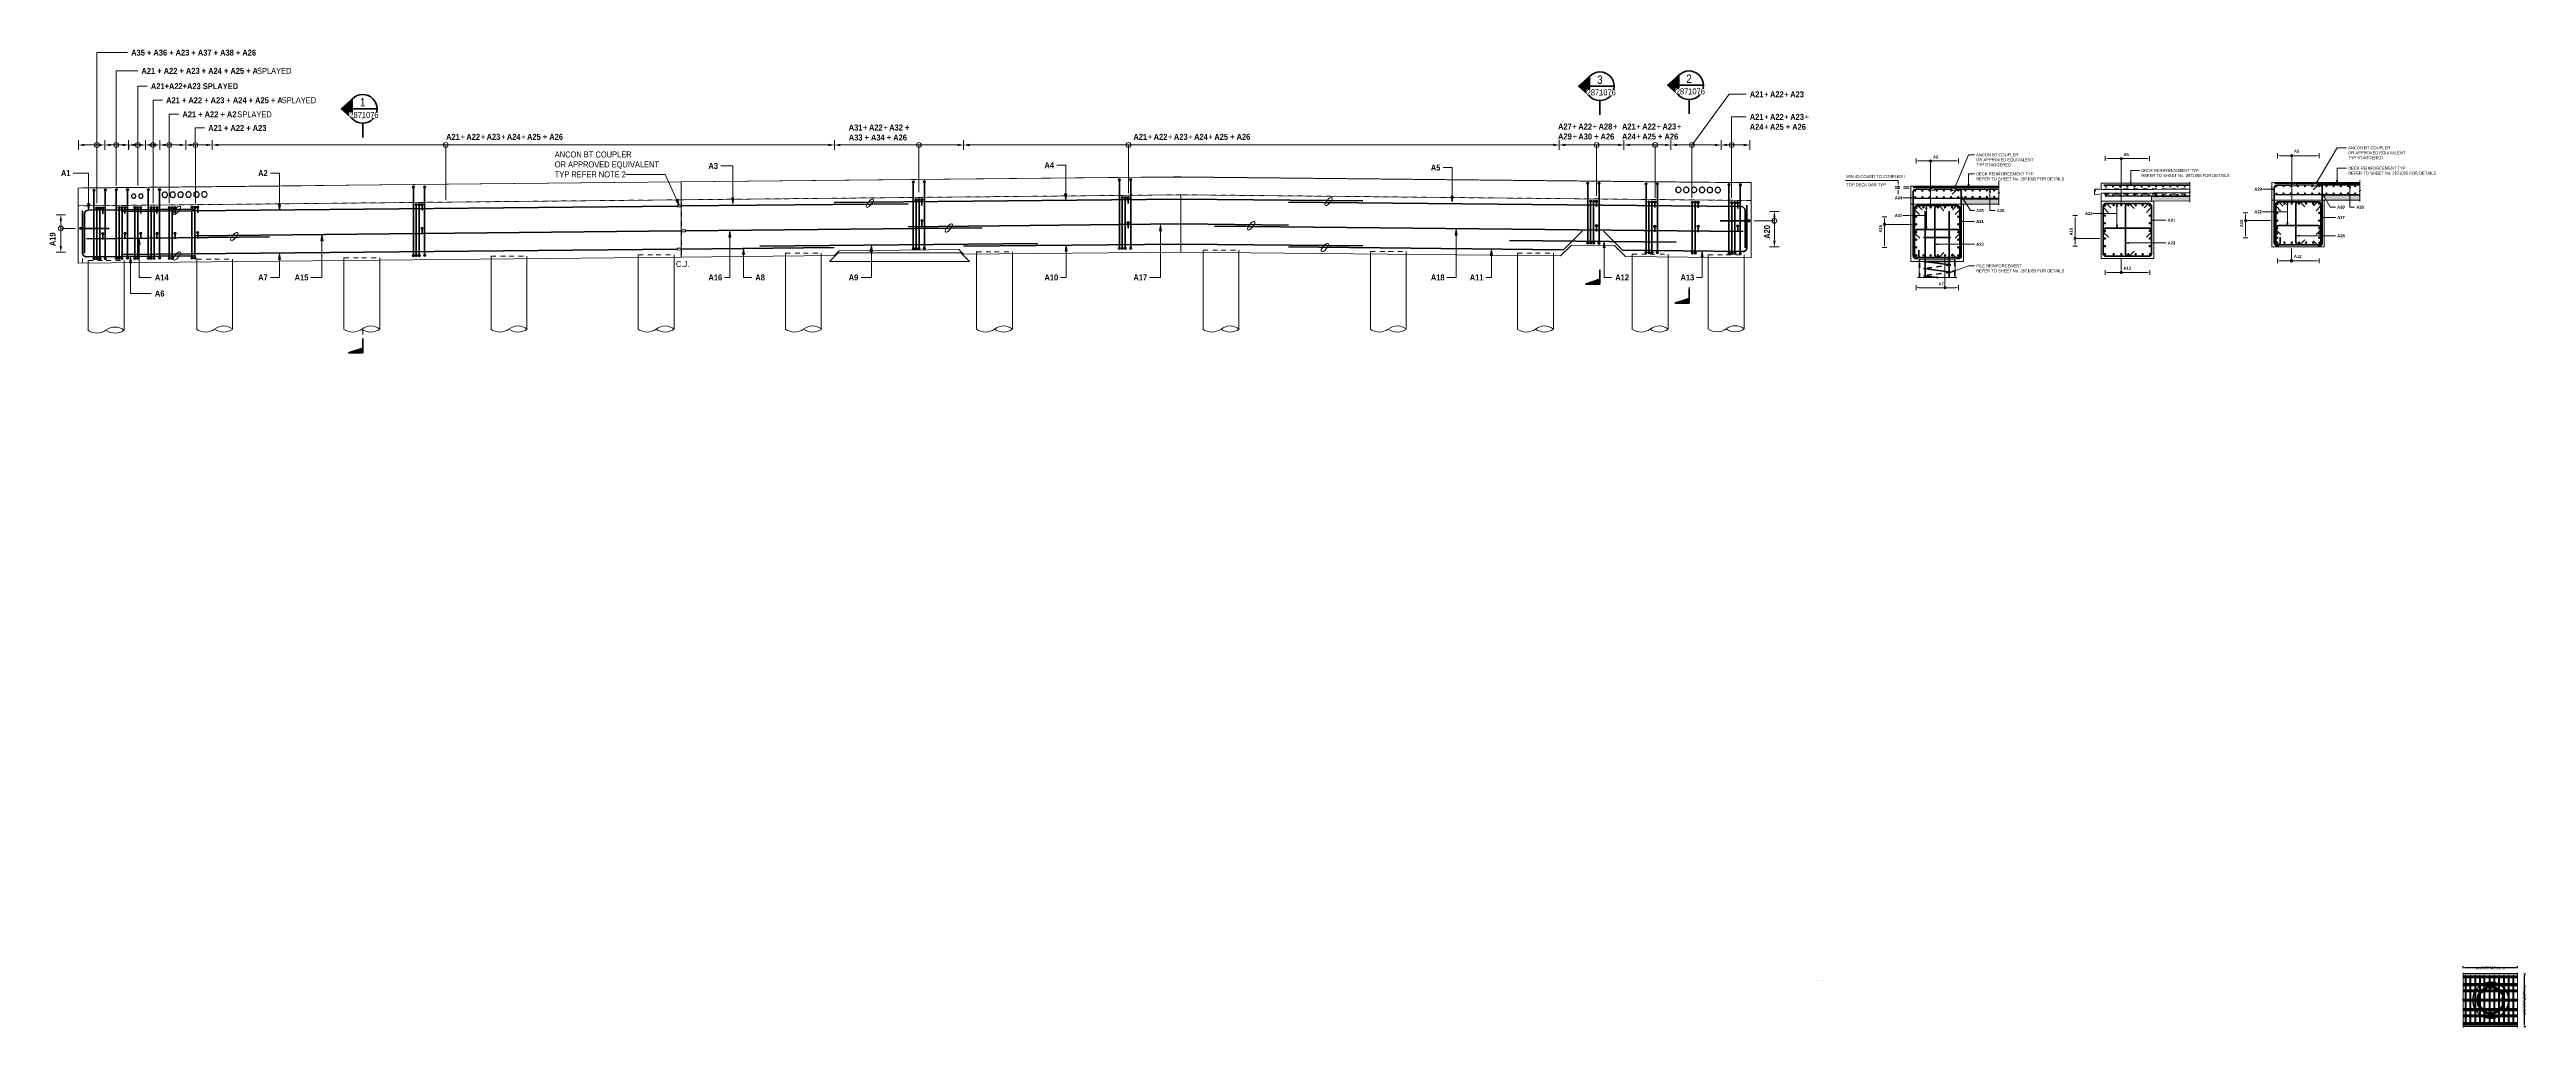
# Model space of a CAD drawing. Header units: metres. Extents: x -1691 to -1596, y 2 to 594.
# Drawn here: x -1647.7 to -1595.9, y 1.7 to 22.1 of the extents above.
import ezdxf

# ---------------------------------------------------------------- set-up
doc = ezdxf.new("R2010")
doc.units = ezdxf.units.M
doc.linetypes.add('Dot_Section Line', pattern=[0.02, 0, -0.02])
doc.linetypes.add('JacobsDash', pattern=[0.0045, 0.003, -0.0015])
doc.layers.get('Defpoints').update_dxf_attribs({"color": 41})
for name, color, linetype, lineweight in [('BRIDGE-ABUTMENT-CONC', 7, 'Continuous', 50), ('BRIDGE-FRAMING-LINE-18-HID', 7, 'JacobsDash', 18), ('D-BDGE', 7, 'Continuous', 13), ('D-BDGE-18-SOLID', 7, 'Continuous', 9), ('D-BDGE-FLOOR', 7, 'Continuous', 50), ('D-BDGE-FLOOR-HID', 7, 'JacobsDash', 18), ('D-BDGE-FLOOR-PAT', 7, 'Continuous', 50), ('D-BDGE-FNDN-LINES-18-HID', 7, 'JacobsDash', 18), ('D-BDGE-FNDN-PILE-CONC', 7, 'Continuous', 50), ('D-BDGE-FRAMING', 7, 'Continuous', 50), ('D-BDGE-LINE', 7, 'Continuous', 9), ('D-ENHA-ANNO-TEXT', 7, 'Continuous', 9), ('D-ENHA-GEN-LINE', 7, 'Continuous', 9), ('D-ENHA-TEXT', 7, 'Continuous', 9), ('D-ENHA-TEXT-DIMS', 7, 'Continuous', 9)]:
    doc.layers.add(name, color=color, linetype=linetype, lineweight=lineweight)
doc.layers.add('D-BDGE-Conduits', color=1, linetype='Continuous', lineweight=9, true_color=0xff0000)
doc.styles.add('Arial Narrow', font='ARIALN.TTF', dxfattribs={"height": 0.125})
doc.styles.add('Arial Narrow_1', font='ARIALN.TTF', dxfattribs={"height": 0.175})
doc.styles.add('Arial Narrow_2', font='ARIALN.TTF', dxfattribs={"height": 0.0035})
doc.styles.add('Arial Narrow_3', font='ARIALN.TTF', dxfattribs={"height": 0.005})
doc.styles.add('Arial Narrow_4', font='ARIALN.TTF', dxfattribs={"height": 0.0625})
doc.styles.add('Arial Narrow_5', font='ARIALN.TTF', dxfattribs={"height": 0.025})
doc.styles.add('Arial Narrow_B', font='ARIALNB.TTF', dxfattribs={"height": 0.125})
doc.styles.add('Arial Narrow_B_1', font='ARIALNB.TTF', dxfattribs={"height": 0.0625})
doc.dimstyles.new('Dimension_Standard_O__mm__2', dxfattribs={"dimscale": 0.3048, "dimtxt": 0.063964, "dimasz": 0.205052, "dimexe": 0.19685, "dimexo": 0.123031, "dimgap": 0.123031, "dimtad": 1, "dimdec": 0, "dimlfac": 1000, "dimzin": 0, "dimdsep": 46, "dimtxsty": 'Arial Narrow_4', "dimsah": 1, "dimcen": 0.09, "dimaunit": 1, "dimadec": 4, "dimazin": 0, "dimtfac": 1, "dimtdec": 4, "dimtix": 1, "dimtmove": 0, "dimatfit": 3, "dimfxl": 1, "dimtvp": 1, "dimtfill": 1, "dimtolj": 1, "dimtzin": 0, "dimlwd": 18, "dimlwe": 18, "dimarcsym": 2})
doc.dimstyles.new('Dimension_Standard_T_REO', dxfattribs={"dimscale": 0.3048, "dimtxt": 0.025586, "dimasz": 0.082021, "dimexe": 0.098425, "dimexo": 0.0625, "dimgap": 0.032808, "dimtad": 1, "dimdec": 0, "dimlfac": 1000, "dimzin": 0, "dimdsep": 46, "dimtxsty": 'Arial Narrow_5', "dimsah": 1, "dimcen": 0.09, "dimaunit": 1, "dimadec": 4, "dimazin": 0, "dimtfac": 1, "dimtdec": 4, "dimtix": 1, "dimtmove": 0, "dimatfit": 3, "dimfxl": 0.098425, "dimfxlon": 1, "dimtvp": 1, "dimtolj": 1, "dimtzin": 0, "dimlwd": 25, "dimlwe": 25, "dimarcsym": 2})

# ---------------------------------------------------------------- blocks, each defined once
blk = doc.blocks.new('01_SFO_FRP_Pile_CastInPlace_CS - CAST-IN-PLACE PILE - 0750-7668704-DRG-1076 - ABUTMENT B ELEVATION REINFORCEMENT')
at = {"layer": 'D-BDGE-FNDN-LINES-18-HID'}
for p, q in [((-1686.514, 17.749), (-1686.514, 17.69)), ((-1686.514, 17.749), (-1686.139, 17.749)), ((-1686.514, 17.749), (-1686.139, 17.749)), ((-1686.139, 17.749), (-1685.764, 17.749)), ((-1686.139, 17.749), (-1685.764, 17.749)), ((-1685.764, 17.698), (-1685.764, 17.749))]:
    blk.add_line(p, q, dxfattribs=at)
at = {"layer": 'D-BDGE-FNDN-PILE-CONC', "lineweight": 18}
for p, q in [((-1686.514, 17.69), (-1686.514, 16.285)), ((-1685.764, 16.291), (-1685.764, 17.698))]:
    blk.add_line(p, q, dxfattribs=at)
blk = doc.blocks.new('01_SFO_FRP_Pile_CastInPlace_CS - CAST-IN-PLACE PILE - 0750-V5-DRG-1076 - ABUTMENT B ELEVATION REINFORCEMENT')
at = {"layer": 'D-BDGE-FNDN-LINES-18-HID'}
for p, q in [((-1683.434, 17.78), (-1683.434, 17.721)), ((-1683.434, 17.78), (-1683.059, 17.78)), ((-1683.434, 17.78), (-1683.059, 17.78)), ((-1683.059, 17.78), (-1682.684, 17.78)), ((-1683.059, 17.78), (-1682.684, 17.78)), ((-1682.684, 17.729), (-1682.684, 17.78))]:
    blk.add_line(p, q, dxfattribs=at)
at = {"layer": 'D-BDGE-FNDN-PILE-CONC', "lineweight": 18}
for p, q in [((-1683.434, 17.721), (-1683.434, 16.285)), ((-1682.684, 16.291), (-1682.684, 17.729))]:
    blk.add_line(p, q, dxfattribs=at)
blk = doc.blocks.new('01_SFO_FRP_Pile_CastInPlace_CS - CAST-IN-PLACE PILE - 0750-V6-DRG-1076 - ABUTMENT B ELEVATION REINFORCEMENT')
at = {"layer": 'D-BDGE-FNDN-LINES-18-HID'}
for p, q in [((-1680.354, 17.81), (-1680.354, 17.752)), ((-1680.354, 17.81), (-1679.979, 17.81)), ((-1680.354, 17.81), (-1679.979, 17.81)), ((-1679.979, 17.81), (-1679.604, 17.81)), ((-1679.979, 17.81), (-1679.604, 17.81)), ((-1679.604, 17.76), (-1679.604, 17.81))]:
    blk.add_line(p, q, dxfattribs=at)
at = {"layer": 'D-BDGE-FNDN-PILE-CONC', "lineweight": 18}
for p, q in [((-1680.354, 17.752), (-1680.354, 16.285)), ((-1679.604, 16.291), (-1679.604, 17.76))]:
    blk.add_line(p, q, dxfattribs=at)
blk = doc.blocks.new('01_SFO_FRP_Pile_CastInPlace_CS - CAST-IN-PLACE PILE - 0750-V7-DRG-1076 - ABUTMENT B ELEVATION REINFORCEMENT')
at = {"layer": 'D-BDGE-FNDN-LINES-18-HID'}
for p, q in [((-1677.274, 17.841), (-1677.274, 17.783)), ((-1677.274, 17.841), (-1676.899, 17.841)), ((-1677.274, 17.841), (-1676.899, 17.841)), ((-1676.899, 17.841), (-1676.524, 17.841)), ((-1676.899, 17.841), (-1676.524, 17.841)), ((-1676.524, 17.791), (-1676.524, 17.841))]:
    blk.add_line(p, q, dxfattribs=at)
at = {"layer": 'D-BDGE-FNDN-PILE-CONC', "lineweight": 18}
for p, q in [((-1677.274, 17.783), (-1677.274, 16.285)), ((-1676.524, 16.291), (-1676.524, 17.791))]:
    blk.add_line(p, q, dxfattribs=at)
blk = doc.blocks.new('01_SFO_FRP_Pile_CastInPlace_CS - CAST-IN-PLACE PILE - 0750-V8-DRG-1076 - ABUTMENT B ELEVATION REINFORCEMENT')
at = {"layer": 'D-BDGE-FNDN-LINES-18-HID'}
for p, q in [((-1670.194, 17.903), (-1670.194, 17.854)), ((-1670.194, 17.903), (-1669.819, 17.903)), ((-1670.194, 17.903), (-1669.819, 17.903)), ((-1669.819, 17.903), (-1669.444, 17.903)), ((-1669.819, 17.903), (-1669.444, 17.903)), ((-1669.444, 17.862), (-1669.444, 17.903))]:
    blk.add_line(p, q, dxfattribs=at)
at = {"layer": 'D-BDGE-FNDN-PILE-CONC', "lineweight": 18}
for p, q in [((-1670.194, 17.854), (-1670.194, 16.285)), ((-1669.444, 16.291), (-1669.444, 17.862))]:
    blk.add_line(p, q, dxfattribs=at)
blk = doc.blocks.new('01_SFO_FRP_Pile_CastInPlace_CS - CAST-IN-PLACE PILE - 0750-V9-DRG-1076 - ABUTMENT B ELEVATION REINFORCEMENT')
at = {"layer": 'D-BDGE-FNDN-LINES-18-HID'}
for p, q in [((-1665.454, 17.938), (-1665.454, 17.892)), ((-1665.454, 17.938), (-1665.079, 17.938)), ((-1665.454, 17.938), (-1665.079, 17.938)), ((-1665.079, 17.938), (-1664.704, 17.938)), ((-1665.079, 17.938), (-1664.704, 17.938)), ((-1664.704, 17.885), (-1664.704, 17.938))]:
    blk.add_line(p, q, dxfattribs=at)
at = {"layer": 'D-BDGE-FNDN-PILE-CONC', "lineweight": 18}
for p, q in [((-1665.454, 17.892), (-1665.454, 16.285)), ((-1664.704, 16.291), (-1664.704, 17.885))]:
    blk.add_line(p, q, dxfattribs=at)
blk = doc.blocks.new('01_SFO_FRP_Pile_CastInPlace_CS - CAST-IN-PLACE PILE - 0750-V10-DRG-1076 - ABUTMENT B ELEVATION REINFORCEMENT')
at = {"layer": 'D-BDGE-FNDN-LINES-18-HID'}
for p, q in [((-1661.954, 17.907), (-1661.954, 17.857)), ((-1661.954, 17.907), (-1661.579, 17.907)), ((-1661.954, 17.907), (-1661.579, 17.907)), ((-1661.579, 17.907), (-1661.204, 17.907)), ((-1661.579, 17.907), (-1661.204, 17.907)), ((-1661.204, 17.85), (-1661.204, 17.907))]:
    blk.add_line(p, q, dxfattribs=at)
at = {"layer": 'D-BDGE-FNDN-PILE-CONC', "lineweight": 18}
for p, q in [((-1661.954, 17.857), (-1661.954, 16.285)), ((-1661.204, 16.291), (-1661.204, 17.85))]:
    blk.add_line(p, q, dxfattribs=at)
blk = doc.blocks.new('01_SFO_FRP_Pile_CastInPlace_CS - CAST-IN-PLACE PILE - 0750-V11-DRG-1076 - ABUTMENT B ELEVATION REINFORCEMENT')
at = {"layer": 'D-BDGE-FNDN-LINES-18-HID'}
for p, q in [((-1658.874, 17.877), (-1658.874, 17.826)), ((-1658.874, 17.877), (-1658.499, 17.877)), ((-1658.874, 17.877), (-1658.499, 17.877)), ((-1658.499, 17.877), (-1658.124, 17.877)), ((-1658.499, 17.877), (-1658.124, 17.877)), ((-1658.124, 17.819), (-1658.124, 17.877))]:
    blk.add_line(p, q, dxfattribs=at)
at = {"layer": 'D-BDGE-FNDN-PILE-CONC', "lineweight": 18}
for p, q in [((-1658.874, 17.826), (-1658.874, 16.285)), ((-1658.124, 16.291), (-1658.124, 17.819))]:
    blk.add_line(p, q, dxfattribs=at)
blk = doc.blocks.new('01_SFO_FRP_Pile_CastInPlace_CS - CAST-IN-PLACE PILE - 0750-V12-DRG-1076 - ABUTMENT B ELEVATION REINFORCEMENT')
at = {"layer": 'D-BDGE-FNDN-LINES-18-HID'}
for p, q in [((-1656.474, 17.855), (-1656.474, 17.802)), ((-1656.474, 17.855), (-1656.099, 17.855)), ((-1656.474, 17.855), (-1656.099, 17.855)), ((-1656.099, 17.855), (-1655.724, 17.855)), ((-1656.099, 17.855), (-1655.724, 17.855)), ((-1655.724, 17.795), (-1655.724, 17.855))]:
    blk.add_line(p, q, dxfattribs=at)
at = {"layer": 'D-BDGE-FNDN-PILE-CONC', "lineweight": 18}
for p, q in [((-1656.474, 17.802), (-1656.474, 16.285)), ((-1655.724, 16.291), (-1655.724, 17.794))]:
    blk.add_line(p, q, dxfattribs=at)
blk = doc.blocks.new('01_SFO_FRP_Pile_CastInPlace_CS - CAST-IN-PLACE PILE - 0750-V13-DRG-1076 - ABUTMENT B ELEVATION REINFORCEMENT')
at = {"layer": 'D-BDGE-FNDN-LINES-18-HID'}
for p, q in [((-1688.784, 17.725), (-1688.784, 17.668)), ((-1688.784, 17.725), (-1688.409, 17.725)), ((-1688.784, 17.725), (-1688.409, 17.725)), ((-1688.409, 17.725), (-1688.034, 17.725)), ((-1688.409, 17.725), (-1688.034, 17.725)), ((-1688.034, 17.675), (-1688.034, 17.725))]:
    blk.add_line(p, q, dxfattribs=at)
at = {"layer": 'D-BDGE-FNDN-PILE-CONC', "lineweight": 18}
for p, q in [((-1688.784, 17.668), (-1688.784, 16.259)), ((-1688.034, 16.265), (-1688.034, 17.675))]:
    blk.add_line(p, q, dxfattribs=at)
blk = doc.blocks.new('01_SFO_FRP_Pile_CastInPlace_CS - CAST-IN-PLACE PILE - 0750-V14-DRG-1076 - ABUTMENT B ELEVATION REINFORCEMENT')
at = {"layer": 'D-BDGE-FNDN-LINES-18-HID'}
for p, q in [((-1654.883, 17.837), (-1654.883, 17.786)), ((-1654.883, 17.837), (-1654.508, 17.837)), ((-1654.883, 17.837), (-1654.508, 17.837)), ((-1654.508, 17.837), (-1654.133, 17.837)), ((-1654.508, 17.837), (-1654.133, 17.837)), ((-1654.133, 17.779), (-1654.133, 17.837))]:
    blk.add_line(p, q, dxfattribs=at)
at = {"layer": 'D-BDGE-FNDN-PILE-CONC', "lineweight": 18}
for p, q in [((-1654.883, 17.786), (-1654.883, 16.289)), ((-1654.133, 16.295), (-1654.133, 17.779))]:
    blk.add_line(p, q, dxfattribs=at)
blk = doc.blocks.new('T2DExtentArrowReinf_v1 - Extent-7486260-DRG-1076 - ABUTMENT B ELEVATION REINFORCEMENT')
at = {"layer": 'D-BDGE-LINE'}
for p, q in [((-1686.188, 20.149), (-1686.188, 20.057)), ((-1686.063, 20.139), (-1673.294, 20.139)), ((-1681.303, 20.139), (-1681.303, 18.985)), ((-1673.169, 20.062), (-1673.169, 20.139))]:
    blk.add_line(p, q, dxfattribs=at)
blk = doc.blocks.new('T2DExtentArrowReinf_v1 - Extent-6431817-DRG-1076 - ABUTMENT B ELEVATION REINFORCEMENT')
at = {"layer": 'D-BDGE-LINE'}
for p, q in [((-1688.988, 20.149), (-1688.988, 20.057)), ((-1688.863, 20.139), (-1688.563, 20.139)), ((-1688.604, 20.139), (-1688.604, 18.92)), ((-1688.438, 20.062), (-1688.438, 20.139))]:
    blk.add_line(p, q, dxfattribs=at)
blk = doc.blocks.new('T2DExtentArrowReinf_v1 - Extent-6436577-DRG-1076 - ABUTMENT B ELEVATION REINFORCEMENT')
at = {"layer": 'D-BDGE-LINE'}
for p, q in [((-1673.169, 20.062), (-1673.169, 20.139)), ((-1670.593, 20.139), (-1673.044, 20.139)), ((-1671.401, 20.139), (-1671.401, 19.153)), ((-1670.468, 20.149), (-1670.468, 20.057))]:
    blk.add_line(p, q, dxfattribs=at)
blk = doc.blocks.new('T2DExtentArrowReinf_v1 - Extent-7485941-DRG-1076 - ABUTMENT B ELEVATION REINFORCEMENT')
at = {"layer": 'D-BDGE-LINE'}
for p, q in [((-1670.468, 20.062), (-1670.468, 20.139)), ((-1658.126, 20.139), (-1670.343, 20.139)), ((-1667.016, 20.139), (-1667.016, 19.133)), ((-1658.001, 20.149), (-1658.001, 20.057))]:
    blk.add_line(p, q, dxfattribs=at)
blk = doc.blocks.new('T2DExtentArrowReinf_v1 - Extent-7483503-DRG-1076 - ABUTMENT B ELEVATION REINFORCEMENT')
at = {"layer": 'D-BDGE-LINE'}
for p, q in [((-1688.438, 20.149), (-1688.438, 20.057)), ((-1688.313, 20.139), (-1688.063, 20.139)), ((-1688.198, 20.139), (-1688.198, 19.289)), ((-1687.938, 20.062), (-1687.938, 20.139))]:
    blk.add_line(p, q, dxfattribs=at)
blk = doc.blocks.new('T2DExtentArrowReinf_v1 - Extent-7485974-DRG-1076 - ABUTMENT B ELEVATION REINFORCEMENT')
at = {"layer": 'D-BDGE-LINE'}
for p, q in [((-1658.001, 20.149), (-1658.001, 20.057)), ((-1657.876, 20.139), (-1656.773, 20.139)), ((-1657.22, 20.139), (-1657.22, 19.075)), ((-1656.648, 20.062), (-1656.648, 20.139))]:
    blk.add_line(p, q, dxfattribs=at)
blk = doc.blocks.new('T2DExtentArrowReinf_v1 - Extent-7485796-DRG-1076 - ABUTMENT B ELEVATION REINFORCEMENT')
at = {"layer": 'D-BDGE-LINE'}
for p, q in [((-1656.648, 20.149), (-1656.648, 20.057)), ((-1656.523, 20.139), (-1655.79, 20.139)), ((-1655.995, 20.139), (-1655.995, 19.035)), ((-1655.665, 20.062), (-1655.665, 20.139))]:
    blk.add_line(p, q, dxfattribs=at)
blk = doc.blocks.new('T2DExtentArrowReinf_v1 - Extent-7486028-DRG-1076 - ABUTMENT B ELEVATION REINFORCEMENT')
at = {"layer": 'D-BDGE-LINE'}
for p, q in [((-1655.665, 20.062), (-1655.665, 20.139)), ((-1654.74, 20.139), (-1655.54, 20.139)), ((-1655.225, 20.139), (-1655.225, 19.035)), ((-1654.615, 20.149), (-1654.615, 20.057))]:
    blk.add_line(p, q, dxfattribs=at)
blk = doc.blocks.new('T2DExtentArrowReinf_v1 - Extent-7485513-DRG-1076 - ABUTMENT B ELEVATION REINFORCEMENT')
at = {"layer": 'D-BDGE-LINE'}
for p, q in [((-1654.615, 20.149), (-1654.615, 20.057)), ((-1654.49, 20.139), (-1654.14, 20.139)), ((-1654.395, 20.139), (-1654.395, 19.035)), ((-1654.015, 20.062), (-1654.015, 20.139))]:
    blk.add_line(p, q, dxfattribs=at)
blk = doc.blocks.new('T2DExtentArrowReinf_v1 - Extent-7405603-DRG-1076 - ABUTMENT B ELEVATION REINFORCEMENT')
at = {"layer": 'D-BDGE-LINE'}
for p, q in [((-1689.281, 18.678), (-1689.358, 18.678)), ((-1689.358, 18.022), (-1689.358, 18.553)), ((-1689.358, 18.393), (-1689.057, 18.393)), ((-1689.368, 17.897), (-1689.276, 17.897))]:
    blk.add_line(p, q, dxfattribs=at)
blk = doc.blocks.new('CS_DET_Pile-Column_BreakLine - CS_Tubular BreakLine-5901100-DRG-1076 - ABUTMENT B ELEVATION REINFORCEMENT')
at = {"layer": 'D-BDGE-LINE', "lineweight": 18}
for centre, start, end in [((-1688.603, 16.516), 232.9573, 307.0427), ((-1688.223, 16.013), 52.9573, 127.0427), ((-1688.223, 16.516), 232.9573, 307.0427)]:
    blk.add_arc(centre, 0.315, start, end, dxfattribs=at)
blk = doc.blocks.new('CS_DET_Rebar Combined - Multiple Bar-6437041-DRG-1076 - ABUTMENT B ELEVATION REINFORCEMENT')
at = {"layer": 'D-BDGE-LINE'}
blk.add_hatch(color=256, dxfattribs=at).paths.add_polyline_path([(-1654.034, 18.527), (-1654.028, 18.528), (-1654.022, 18.53), (-1654.016, 18.534), (-1654.012, 18.54), (-1654.01, 18.546), (-1654.009, 18.552), (-1654.01, 18.559), (-1654.012, 18.565), (-1654.016, 18.57), (-1654.022, 18.574), (-1654.028, 18.576), (-1654.034, 18.577), (-1654.04, 18.576), (-1654.047, 18.574), (-1654.052, 18.57), (-1654.056, 18.565), (-1654.058, 18.559), (-1654.059, 18.552), (-1654.058, 18.546), (-1654.056, 18.54), (-1654.052, 18.534), (-1654.047, 18.53), (-1654.04, 18.528)])
at = {"layer": 'D-BDGE-LINE', "lineweight": 50}
blk.add_line((-1654.059, 18.552), (-1654.634, 18.552), dxfattribs=at)
at = {"layer": 'D-BDGE-LINE'}
for start, end in [(0, 180), (180, 0)]:
    blk.add_arc((-1654.034, 18.552), 0.025, start, end, dxfattribs=at)
blk = doc.blocks.new('CS_DET_Rebar Combined - Multiple Bar-6437669-DRG-1076 - ABUTMENT B ELEVATION REINFORCEMENT')
at = {"layer": 'D-BDGE-LINE'}
blk.add_hatch(color=256, dxfattribs=at).paths.add_polyline_path([(-1688.943, 18.368), (-1688.936, 18.369), (-1688.93, 18.371), (-1688.925, 18.375), (-1688.921, 18.381), (-1688.918, 18.387), (-1688.918, 18.393), (-1688.918, 18.399), (-1688.921, 18.406), (-1688.925, 18.411), (-1688.93, 18.415), (-1688.936, 18.417), (-1688.943, 18.418), (-1688.949, 18.417), (-1688.955, 18.415), (-1688.96, 18.411), (-1688.964, 18.406), (-1688.967, 18.399), (-1688.968, 18.393), (-1688.967, 18.387), (-1688.964, 18.381), (-1688.96, 18.375), (-1688.955, 18.371), (-1688.949, 18.369)])
at = {"layer": 'D-BDGE-LINE', "lineweight": 50}
blk.add_line((-1688.918, 18.393), (-1688.343, 18.393), dxfattribs=at)
at = {"layer": 'D-BDGE-LINE'}
for start, end in [(360, 180), (180, 360)]:
    blk.add_arc((-1688.943, 18.393), 0.025, start, end, dxfattribs=at)
blk = doc.blocks.new('CS_DET_Rebar Combined - Multiple Bar-6471624-DRG-1076 - ABUTMENT B ELEVATION REINFORCEMENT')
at = {"layer": 'D-BDGE-LINE'}
for points in [[(-1688.664, 19.167), (-1688.658, 19.168), (-1688.652, 19.17), (-1688.647, 19.174), (-1688.643, 19.179), (-1688.64, 19.185), (-1688.639, 19.192), (-1688.64, 19.198), (-1688.643, 19.204), (-1688.647, 19.21), (-1688.652, 19.214), (-1688.658, 19.216), (-1688.664, 19.217), (-1688.671, 19.216), (-1688.677, 19.214), (-1688.682, 19.21), (-1688.686, 19.204), (-1688.689, 19.198), (-1688.689, 19.192), (-1688.689, 19.185), (-1688.686, 19.179), (-1688.682, 19.174), (-1688.677, 19.17), (-1688.671, 19.168)], [(-1688.664, 17.734), (-1688.658, 17.735), (-1688.652, 17.737), (-1688.647, 17.741), (-1688.643, 17.746), (-1688.64, 17.752), (-1688.639, 17.759), (-1688.64, 17.765), (-1688.643, 17.771), (-1688.647, 17.776), (-1688.652, 17.78), (-1688.658, 17.783), (-1688.664, 17.784), (-1688.671, 17.783), (-1688.677, 17.78), (-1688.682, 17.776), (-1688.686, 17.771), (-1688.689, 17.765), (-1688.689, 17.759), (-1688.688, 17.751), (-1688.686, 17.746), (-1688.682, 17.741), (-1688.677, 17.737), (-1688.671, 17.735)]]:
    blk.add_hatch(color=256, dxfattribs=at).paths.add_polyline_path(points)
at = {"layer": 'D-BDGE-LINE', "lineweight": 50}
blk.add_line((-1688.664, 17.784), (-1688.664, 19.167), dxfattribs=at)
at = {"layer": 'D-BDGE-LINE'}
for centre, start, end in [((-1688.664, 19.192), 90, 270), ((-1688.664, 19.192), 270, 90), ((-1688.664, 17.759), 90, 270), ((-1688.664, 17.759), 270, 90)]:
    blk.add_arc(centre, 0.025, start, end, dxfattribs=at)
blk = doc.blocks.new('CS_DET_Rebar Combined - Multiple Bar-6468196-DRG-1076 - ABUTMENT B ELEVATION REINFORCEMENT')
at = {"layer": 'D-BDGE-LINE'}
for points in [[(-1688.604, 18.794), (-1688.598, 18.795), (-1688.592, 18.798), (-1688.587, 18.802), (-1688.583, 18.807), (-1688.58, 18.813), (-1688.579, 18.819), (-1688.58, 18.826), (-1688.583, 18.832), (-1688.587, 18.837), (-1688.592, 18.841), (-1688.598, 18.844), (-1688.604, 18.844), (-1688.611, 18.844), (-1688.617, 18.841), (-1688.622, 18.837), (-1688.626, 18.832), (-1688.629, 18.826), (-1688.629, 18.819), (-1688.629, 18.813), (-1688.626, 18.807), (-1688.622, 18.802), (-1688.617, 18.798), (-1688.611, 18.795)], [(-1688.604, 17.734), (-1688.598, 17.735), (-1688.592, 17.738), (-1688.587, 17.742), (-1688.583, 17.747), (-1688.58, 17.753), (-1688.579, 17.759), (-1688.58, 17.766), (-1688.583, 17.772), (-1688.587, 17.777), (-1688.592, 17.781), (-1688.598, 17.783), (-1688.604, 17.784), (-1688.611, 17.783), (-1688.617, 17.781), (-1688.622, 17.777), (-1688.626, 17.772), (-1688.629, 17.766), (-1688.629, 17.759), (-1688.628, 17.751), (-1688.626, 17.747), (-1688.622, 17.742), (-1688.617, 17.738), (-1688.611, 17.735)]]:
    blk.add_hatch(color=256, dxfattribs=at).paths.add_polyline_path(points)
at = {"layer": 'D-BDGE-LINE', "lineweight": 50}
blk.add_line((-1688.604, 17.784), (-1688.604, 18.794), dxfattribs=at)
at = {"layer": 'D-BDGE-LINE'}
for centre, start, end in [((-1688.604, 18.819), 90, 270), ((-1688.604, 18.819), 270, 90), ((-1688.604, 17.759), 90, 270), ((-1688.604, 17.759), 270, 90)]:
    blk.add_arc(centre, 0.025, start, end, dxfattribs=at)
blk = doc.blocks.new('CS_DET_Rebar Combined - Multiple Bar-6468226-DRG-1076 - ABUTMENT B ELEVATION REINFORCEMENT')
at = {"layer": 'D-BDGE-LINE'}
for points in [[(-1688.542, 18.795), (-1688.535, 18.796), (-1688.529, 18.798), (-1688.524, 18.802), (-1688.52, 18.808), (-1688.518, 18.814), (-1688.517, 18.82), (-1688.518, 18.826), (-1688.52, 18.833), (-1688.524, 18.838), (-1688.529, 18.842), (-1688.535, 18.844), (-1688.542, 18.845), (-1688.548, 18.844), (-1688.554, 18.842), (-1688.56, 18.838), (-1688.564, 18.833), (-1688.566, 18.826), (-1688.567, 18.82), (-1688.566, 18.814), (-1688.564, 18.808), (-1688.56, 18.802), (-1688.554, 18.798), (-1688.547, 18.796)], [(-1688.542, 17.735), (-1688.535, 17.736), (-1688.529, 17.738), (-1688.524, 17.742), (-1688.52, 17.747), (-1688.518, 17.753), (-1688.517, 17.76), (-1688.518, 17.766), (-1688.52, 17.772), (-1688.524, 17.778), (-1688.529, 17.782), (-1688.535, 17.784), (-1688.542, 17.785), (-1688.548, 17.784), (-1688.554, 17.782), (-1688.56, 17.778), (-1688.564, 17.772), (-1688.566, 17.766), (-1688.567, 17.76), (-1688.566, 17.753), (-1688.564, 17.747), (-1688.56, 17.742), (-1688.554, 17.738), (-1688.548, 17.736)]]:
    blk.add_hatch(color=256, dxfattribs=at).paths.add_polyline_path(points)
at = {"layer": 'D-BDGE-LINE', "lineweight": 50}
blk.add_line((-1688.542, 17.785), (-1688.542, 18.795), dxfattribs=at)
at = {"layer": 'D-BDGE-LINE'}
for centre, start, end in [((-1688.542, 18.82), 90, 270), ((-1688.542, 18.82), 270, 90), ((-1688.542, 17.76), 90, 270), ((-1688.542, 17.76), 270, 90)]:
    blk.add_arc(centre, 0.025, start, end, dxfattribs=at)
blk = doc.blocks.new('CS_DET_Rebar Combined - Multiple Bar-6471669-DRG-1076 - ABUTMENT B ELEVATION REINFORCEMENT')
at = {"layer": 'D-BDGE-LINE'}
for points in [[(-1688.429, 19.169), (-1688.423, 19.17), (-1688.417, 19.173), (-1688.412, 19.177), (-1688.408, 19.182), (-1688.405, 19.188), (-1688.404, 19.194), (-1688.405, 19.201), (-1688.408, 19.207), (-1688.412, 19.212), (-1688.417, 19.216), (-1688.423, 19.218), (-1688.429, 19.219), (-1688.436, 19.218), (-1688.442, 19.216), (-1688.447, 19.212), (-1688.451, 19.207), (-1688.454, 19.201), (-1688.454, 19.194), (-1688.454, 19.188), (-1688.451, 19.182), (-1688.447, 19.177), (-1688.442, 19.173), (-1688.436, 19.17)], [(-1688.429, 17.735), (-1688.423, 17.736), (-1688.417, 17.739), (-1688.412, 17.742), (-1688.408, 17.748), (-1688.405, 17.754), (-1688.404, 17.76), (-1688.405, 17.767), (-1688.408, 17.773), (-1688.412, 17.778), (-1688.417, 17.782), (-1688.423, 17.784), (-1688.429, 17.785), (-1688.436, 17.784), (-1688.442, 17.782), (-1688.447, 17.778), (-1688.451, 17.773), (-1688.454, 17.767), (-1688.454, 17.76), (-1688.454, 17.754), (-1688.451, 17.748), (-1688.447, 17.742), (-1688.442, 17.739), (-1688.436, 17.736)]]:
    blk.add_hatch(color=256, dxfattribs=at).paths.add_polyline_path(points)
at = {"layer": 'D-BDGE-LINE', "lineweight": 50}
blk.add_line((-1688.429, 17.785), (-1688.429, 19.169), dxfattribs=at)
at = {"layer": 'D-BDGE-LINE'}
for centre, start, end in [((-1688.429, 19.194), 90, 270), ((-1688.429, 19.194), 270, 90), ((-1688.429, 17.76), 90, 270), ((-1688.429, 17.76), 270, 90)]:
    blk.add_arc(centre, 0.025, start, end, dxfattribs=at)
blk = doc.blocks.new('CS_DET_Rebar Combined - Multiple Bar-6162409-DRG-1076 - ABUTMENT B ELEVATION REINFORCEMENT')
at = {"layer": 'D-BDGE-LINE'}
blk.add_hatch(color=256, dxfattribs=at).paths.add_polyline_path([(-1688.482, 18.796), (-1688.475, 18.797), (-1688.469, 18.799), (-1688.464, 18.803), (-1688.46, 18.808), (-1688.458, 18.814), (-1688.457, 18.821), (-1688.458, 18.827), (-1688.46, 18.833), (-1688.464, 18.838), (-1688.469, 18.842), (-1688.475, 18.845), (-1688.482, 18.846), (-1688.488, 18.845), (-1688.494, 18.842), (-1688.5, 18.838), (-1688.504, 18.833), (-1688.506, 18.827), (-1688.507, 18.821), (-1688.506, 18.814), (-1688.504, 18.808), (-1688.5, 18.803), (-1688.494, 18.799), (-1688.488, 18.796)])
at = {"layer": 'D-BDGE-LINE', "lineweight": 50}
blk.add_line((-1688.482, 18.701), (-1688.482, 18.796), dxfattribs=at)
at = {"layer": 'D-BDGE-LINE'}
for start, end in [(90, 270), (270, 90)]:
    blk.add_arc((-1688.482, 18.821), 0.025, start, end, dxfattribs=at)
blk = doc.blocks.new('CS_DET_Rebar Combined - Multiple Bar-6471555-DRG-1076 - ABUTMENT B ELEVATION REINFORCEMENT')
at = {"layer": 'D-BDGE-LINE'}
for points in [[(-1681.98, 19.235), (-1681.974, 19.235), (-1681.968, 19.238), (-1681.962, 19.242), (-1681.958, 19.247), (-1681.956, 19.253), (-1681.955, 19.26), (-1681.956, 19.266), (-1681.958, 19.272), (-1681.962, 19.277), (-1681.968, 19.281), (-1681.974, 19.284), (-1681.98, 19.285), (-1681.987, 19.284), (-1681.993, 19.281), (-1681.998, 19.277), (-1682.002, 19.272), (-1682.004, 19.266), (-1682.005, 19.26), (-1682.004, 19.253), (-1682.002, 19.247), (-1681.998, 19.242), (-1681.993, 19.238), (-1681.987, 19.235)], [(-1681.98, 17.801), (-1681.974, 17.802), (-1681.968, 17.804), (-1681.962, 17.808), (-1681.958, 17.813), (-1681.956, 17.819), (-1681.955, 17.826), (-1681.956, 17.832), (-1681.958, 17.838), (-1681.962, 17.844), (-1681.968, 17.848), (-1681.974, 17.85), (-1681.98, 17.851), (-1681.987, 17.85), (-1681.993, 17.848), (-1681.998, 17.844), (-1682.002, 17.838), (-1682.004, 17.832), (-1682.005, 17.826), (-1682.004, 17.819), (-1682.002, 17.813), (-1681.998, 17.808), (-1681.993, 17.804), (-1681.987, 17.802)]]:
    blk.add_hatch(color=256, dxfattribs=at).paths.add_polyline_path(points)
at = {"layer": 'D-BDGE-LINE', "lineweight": 50}
blk.add_line((-1681.98, 17.851), (-1681.98, 19.235), dxfattribs=at)
at = {"layer": 'D-BDGE-LINE'}
for centre, start, end in [((-1681.98, 19.26), 90, 270), ((-1681.98, 19.26), 270, 90), ((-1681.98, 17.826), 90, 270), ((-1681.98, 17.826), 270, 90)]:
    blk.add_arc(centre, 0.025, start, end, dxfattribs=at)
blk = doc.blocks.new('CS_DET_Rebar Combined - Multiple Bar-6469346-DRG-1076 - ABUTMENT B ELEVATION REINFORCEMENT')
at = {"layer": 'D-BDGE-LINE'}
for points in [[(-1681.92, 18.865), (-1681.914, 18.865), (-1681.908, 18.868), (-1681.902, 18.872), (-1681.898, 18.877), (-1681.896, 18.883), (-1681.895, 18.89), (-1681.896, 18.896), (-1681.898, 18.902), (-1681.902, 18.907), (-1681.908, 18.911), (-1681.914, 18.914), (-1681.92, 18.915), (-1681.927, 18.914), (-1681.933, 18.911), (-1681.938, 18.907), (-1681.942, 18.902), (-1681.944, 18.896), (-1681.945, 18.89), (-1681.944, 18.883), (-1681.942, 18.877), (-1681.938, 18.872), (-1681.933, 18.868), (-1681.927, 18.865)], [(-1681.92, 17.802), (-1681.914, 17.802), (-1681.908, 17.805), (-1681.902, 17.809), (-1681.898, 17.814), (-1681.896, 17.82), (-1681.895, 17.827), (-1681.896, 17.833), (-1681.898, 17.839), (-1681.902, 17.844), (-1681.908, 17.848), (-1681.914, 17.851), (-1681.92, 17.852), (-1681.927, 17.851), (-1681.933, 17.848), (-1681.938, 17.844), (-1681.942, 17.839), (-1681.944, 17.833), (-1681.945, 17.827), (-1681.944, 17.82), (-1681.942, 17.814), (-1681.938, 17.809), (-1681.933, 17.805), (-1681.927, 17.802)]]:
    blk.add_hatch(color=256, dxfattribs=at).paths.add_polyline_path(points)
at = {"layer": 'D-BDGE-LINE', "lineweight": 50}
blk.add_line((-1681.92, 17.852), (-1681.92, 18.865), dxfattribs=at)
at = {"layer": 'D-BDGE-LINE'}
for centre, start, end in [((-1681.92, 18.89), 90, 270), ((-1681.92, 18.89), 270, 90), ((-1681.92, 17.827), 90, 270), ((-1681.92, 17.827), 270, 90)]:
    blk.add_arc(centre, 0.025, start, end, dxfattribs=at)
blk = doc.blocks.new('CS_DET_Rebar Combined - Multiple Bar-6469379-DRG-1076 - ABUTMENT B ELEVATION REINFORCEMENT')
at = {"layer": 'D-BDGE-LINE'}
for points in [[(-1681.858, 18.865), (-1681.851, 18.865), (-1681.845, 18.868), (-1681.84, 18.872), (-1681.836, 18.877), (-1681.833, 18.883), (-1681.833, 18.89), (-1681.833, 18.896), (-1681.836, 18.902), (-1681.84, 18.907), (-1681.845, 18.911), (-1681.851, 18.914), (-1681.858, 18.915), (-1681.864, 18.914), (-1681.87, 18.911), (-1681.875, 18.907), (-1681.879, 18.902), (-1681.882, 18.896), (-1681.883, 18.89), (-1681.882, 18.883), (-1681.879, 18.877), (-1681.875, 18.872), (-1681.87, 18.868), (-1681.864, 18.865)], [(-1681.858, 17.802), (-1681.851, 17.803), (-1681.845, 17.806), (-1681.84, 17.809), (-1681.836, 17.815), (-1681.833, 17.821), (-1681.833, 17.827), (-1681.833, 17.834), (-1681.836, 17.84), (-1681.84, 17.845), (-1681.845, 17.849), (-1681.851, 17.851), (-1681.858, 17.852), (-1681.864, 17.851), (-1681.87, 17.849), (-1681.875, 17.845), (-1681.879, 17.84), (-1681.882, 17.834), (-1681.883, 17.827), (-1681.882, 17.821), (-1681.879, 17.815), (-1681.875, 17.809), (-1681.87, 17.806), (-1681.864, 17.803)]]:
    blk.add_hatch(color=256, dxfattribs=at).paths.add_polyline_path(points)
at = {"layer": 'D-BDGE-LINE', "lineweight": 50}
blk.add_line((-1681.858, 17.852), (-1681.858, 18.865), dxfattribs=at)
at = {"layer": 'D-BDGE-LINE'}
for centre, start, end in [((-1681.858, 18.89), 90, 270), ((-1681.858, 18.89), 270, 90), ((-1681.858, 17.827), 90, 270), ((-1681.858, 17.827), 270, 90)]:
    blk.add_arc(centre, 0.025, start, end, dxfattribs=at)
blk = doc.blocks.new('CS_DET_Rebar Combined - Multiple Bar-6471589-DRG-1076 - ABUTMENT B ELEVATION REINFORCEMENT')
at = {"layer": 'D-BDGE-LINE'}
for points in [[(-1681.745, 19.237), (-1681.739, 19.238), (-1681.733, 19.24), (-1681.727, 19.244), (-1681.723, 19.249), (-1681.721, 19.255), (-1681.72, 19.262), (-1681.721, 19.268), (-1681.723, 19.274), (-1681.727, 19.28), (-1681.733, 19.284), (-1681.739, 19.286), (-1681.745, 19.287), (-1681.752, 19.286), (-1681.758, 19.284), (-1681.763, 19.28), (-1681.767, 19.274), (-1681.769, 19.268), (-1681.77, 19.262), (-1681.769, 19.255), (-1681.767, 19.249), (-1681.763, 19.244), (-1681.758, 19.24), (-1681.752, 19.238)], [(-1681.745, 17.803), (-1681.739, 17.804), (-1681.733, 17.807), (-1681.727, 17.811), (-1681.723, 17.816), (-1681.721, 17.822), (-1681.72, 17.828), (-1681.721, 17.835), (-1681.723, 17.841), (-1681.727, 17.846), (-1681.733, 17.85), (-1681.739, 17.852), (-1681.745, 17.853), (-1681.752, 17.852), (-1681.758, 17.85), (-1681.763, 17.846), (-1681.767, 17.841), (-1681.769, 17.835), (-1681.77, 17.828), (-1681.769, 17.822), (-1681.767, 17.816), (-1681.763, 17.811), (-1681.758, 17.807), (-1681.752, 17.804)]]:
    blk.add_hatch(color=256, dxfattribs=at).paths.add_polyline_path(points)
at = {"layer": 'D-BDGE-LINE', "lineweight": 50}
blk.add_line((-1681.745, 17.853), (-1681.745, 19.237), dxfattribs=at)
at = {"layer": 'D-BDGE-LINE'}
for centre, start, end in [((-1681.745, 19.262), 90, 270), ((-1681.745, 19.262), 270, 90), ((-1681.745, 17.828), 90, 270), ((-1681.745, 17.828), 270, 90)]:
    blk.add_arc(centre, 0.025, start, end, dxfattribs=at)
blk = doc.blocks.new('CS_DET_Rebar Combined - Multiple Bar-6472702-DRG-1076 - ABUTMENT B ELEVATION REINFORCEMENT')
at = {"layer": 'D-BDGE-LINE'}
for points in [[(-1667.205, 19.384), (-1667.199, 19.385), (-1667.193, 19.387), (-1667.187, 19.391), (-1667.183, 19.396), (-1667.181, 19.402), (-1667.18, 19.409), (-1667.181, 19.415), (-1667.183, 19.421), (-1667.187, 19.427), (-1667.193, 19.431), (-1667.199, 19.433), (-1667.205, 19.434), (-1667.212, 19.433), (-1667.218, 19.431), (-1667.223, 19.427), (-1667.227, 19.421), (-1667.229, 19.415), (-1667.23, 19.409), (-1667.229, 19.402), (-1667.227, 19.396), (-1667.223, 19.391), (-1667.218, 19.387), (-1667.212, 19.385)], [(-1667.205, 17.949), (-1667.199, 17.95), (-1667.193, 17.952), (-1667.187, 17.956), (-1667.183, 17.962), (-1667.181, 17.968), (-1667.18, 17.974), (-1667.181, 17.98), (-1667.183, 17.987), (-1667.187, 17.992), (-1667.193, 17.996), (-1667.199, 17.998), (-1667.205, 17.999), (-1667.212, 17.998), (-1667.218, 17.996), (-1667.223, 17.992), (-1667.227, 17.987), (-1667.229, 17.98), (-1667.23, 17.974), (-1667.229, 17.968), (-1667.227, 17.962), (-1667.223, 17.956), (-1667.218, 17.952), (-1667.212, 17.95)]]:
    blk.add_hatch(color=256, dxfattribs=at).paths.add_polyline_path(points)
at = {"layer": 'D-BDGE-LINE', "lineweight": 50}
blk.add_line((-1667.205, 17.999), (-1667.205, 19.384), dxfattribs=at)
at = {"layer": 'D-BDGE-LINE'}
for centre, start, end in [((-1667.205, 19.409), 90, 270), ((-1667.205, 19.409), 270, 90), ((-1667.205, 17.974), 90, 270), ((-1667.205, 17.974), 270, 90)]:
    blk.add_arc(centre, 0.025, start, end, dxfattribs=at)
blk = doc.blocks.new('CS_DET_Rebar Combined - Multiple Bar-6472732-DRG-1076 - ABUTMENT B ELEVATION REINFORCEMENT')
at = {"layer": 'D-BDGE-LINE'}
for points in [[(-1667.145, 19.01), (-1667.139, 19.01), (-1667.133, 19.013), (-1667.127, 19.017), (-1667.123, 19.022), (-1667.121, 19.028), (-1667.12, 19.035), (-1667.121, 19.041), (-1667.123, 19.047), (-1667.127, 19.052), (-1667.133, 19.056), (-1667.139, 19.059), (-1667.145, 19.06), (-1667.152, 19.059), (-1667.158, 19.056), (-1667.163, 19.052), (-1667.167, 19.047), (-1667.169, 19.041), (-1667.17, 19.035), (-1667.169, 19.028), (-1667.167, 19.022), (-1667.163, 19.017), (-1667.158, 19.013), (-1667.152, 19.01)], [(-1667.145, 17.95), (-1667.139, 17.95), (-1667.133, 17.953), (-1667.127, 17.957), (-1667.123, 17.962), (-1667.121, 17.968), (-1667.12, 17.975), (-1667.121, 17.981), (-1667.123, 17.987), (-1667.127, 17.992), (-1667.133, 17.996), (-1667.139, 17.999), (-1667.145, 18), (-1667.152, 17.999), (-1667.158, 17.996), (-1667.163, 17.992), (-1667.167, 17.987), (-1667.169, 17.981), (-1667.17, 17.975), (-1667.169, 17.968), (-1667.167, 17.962), (-1667.163, 17.957), (-1667.158, 17.953), (-1667.152, 17.95)]]:
    blk.add_hatch(color=256, dxfattribs=at).paths.add_polyline_path(points)
at = {"layer": 'D-BDGE-LINE', "lineweight": 50}
blk.add_line((-1667.145, 18), (-1667.145, 19.01), dxfattribs=at)
at = {"layer": 'D-BDGE-LINE'}
for centre, start, end in [((-1667.145, 19.035), 90, 270), ((-1667.145, 19.035), 270, 90), ((-1667.145, 17.975), 90, 270), ((-1667.145, 17.975), 270, 90)]:
    blk.add_arc(centre, 0.025, start, end, dxfattribs=at)
blk = doc.blocks.new('CS_DET_Rebar Combined - Multiple Bar-6472765-DRG-1076 - ABUTMENT B ELEVATION REINFORCEMENT')
at = {"layer": 'D-BDGE-LINE'}
for points in [[(-1667.083, 19.01), (-1667.076, 19.01), (-1667.07, 19.013), (-1667.065, 19.017), (-1667.061, 19.022), (-1667.058, 19.028), (-1667.058, 19.035), (-1667.058, 19.041), (-1667.061, 19.047), (-1667.065, 19.052), (-1667.07, 19.056), (-1667.076, 19.059), (-1667.083, 19.06), (-1667.089, 19.059), (-1667.095, 19.056), (-1667.102, 19.051), (-1667.104, 19.047), (-1667.107, 19.041), (-1667.108, 19.035), (-1667.107, 19.028), (-1667.104, 19.022), (-1667.1, 19.017), (-1667.095, 19.013), (-1667.089, 19.01)], [(-1667.083, 17.95), (-1667.076, 17.951), (-1667.07, 17.954), (-1667.065, 17.958), (-1667.061, 17.963), (-1667.058, 17.969), (-1667.058, 17.975), (-1667.058, 17.982), (-1667.061, 17.988), (-1667.065, 17.993), (-1667.07, 17.997), (-1667.076, 17.999), (-1667.083, 18), (-1667.089, 17.999), (-1667.095, 17.997), (-1667.1, 17.993), (-1667.104, 17.988), (-1667.107, 17.982), (-1667.108, 17.975), (-1667.107, 17.969), (-1667.104, 17.963), (-1667.1, 17.958), (-1667.095, 17.954), (-1667.089, 17.951)]]:
    blk.add_hatch(color=256, dxfattribs=at).paths.add_polyline_path(points)
at = {"layer": 'D-BDGE-LINE', "lineweight": 50}
blk.add_line((-1667.083, 18), (-1667.083, 19.01), dxfattribs=at)
at = {"layer": 'D-BDGE-LINE'}
for centre, start, end in [((-1667.083, 19.035), 90, 270), ((-1667.083, 19.035), 270, 90), ((-1667.083, 17.975), 90, 270), ((-1667.083, 17.975), 270, 90)]:
    blk.add_arc(centre, 0.025, start, end, dxfattribs=at)
blk = doc.blocks.new('CS_DET_Rebar Combined - Multiple Bar-6472803-DRG-1076 - ABUTMENT B ELEVATION REINFORCEMENT')
at = {"layer": 'D-BDGE-LINE'}
for points in [[(-1666.97, 19.386), (-1666.964, 19.387), (-1666.958, 19.39), (-1666.952, 19.394), (-1666.948, 19.399), (-1666.946, 19.405), (-1666.945, 19.411), (-1666.946, 19.418), (-1666.948, 19.424), (-1666.952, 19.429), (-1666.958, 19.433), (-1666.964, 19.435), (-1666.97, 19.436), (-1666.977, 19.435), (-1666.983, 19.433), (-1666.988, 19.429), (-1666.992, 19.424), (-1666.994, 19.418), (-1666.995, 19.411), (-1666.994, 19.405), (-1666.992, 19.399), (-1666.988, 19.394), (-1666.983, 19.39), (-1666.977, 19.387)], [(-1666.97, 17.951), (-1666.964, 17.952), (-1666.958, 17.955), (-1666.952, 17.959), (-1666.948, 17.964), (-1666.946, 17.972), (-1666.945, 17.976), (-1666.946, 17.983), (-1666.948, 17.989), (-1666.952, 17.994), (-1666.958, 17.998), (-1666.964, 18.001), (-1666.97, 18.001), (-1666.977, 18.001), (-1666.983, 17.998), (-1666.988, 17.994), (-1666.992, 17.989), (-1666.994, 17.983), (-1666.995, 17.976), (-1666.994, 17.97), (-1666.992, 17.964), (-1666.988, 17.959), (-1666.983, 17.955), (-1666.977, 17.952)]]:
    blk.add_hatch(color=256, dxfattribs=at).paths.add_polyline_path(points)
at = {"layer": 'D-BDGE-LINE', "lineweight": 50}
blk.add_line((-1666.97, 18.001), (-1666.97, 19.386), dxfattribs=at)
at = {"layer": 'D-BDGE-LINE'}
for centre, start, end in [((-1666.97, 19.411), 90, 270), ((-1666.97, 19.411), 270, 90), ((-1666.97, 17.976), 90, 270), ((-1666.97, 17.976), 270, 90)]:
    blk.add_arc(centre, 0.025, start, end, dxfattribs=at)
blk = doc.blocks.new('CS_DET_Rebar Combined - Multiple Bar-6471709-DRG-1076 - ABUTMENT B ELEVATION REINFORCEMENT')
at = {"layer": 'D-BDGE-LINE'}
for points in [[(-1657.405, 19.312), (-1657.399, 19.313), (-1657.393, 19.316), (-1657.388, 19.32), (-1657.384, 19.325), (-1657.381, 19.331), (-1657.38, 19.337), (-1657.381, 19.344), (-1657.384, 19.35), (-1657.388, 19.355), (-1657.393, 19.359), (-1657.399, 19.361), (-1657.405, 19.362), (-1657.412, 19.361), (-1657.418, 19.359), (-1657.423, 19.355), (-1657.427, 19.35), (-1657.43, 19.344), (-1657.43, 19.337), (-1657.43, 19.331), (-1657.427, 19.325), (-1657.423, 19.32), (-1657.418, 19.316), (-1657.412, 19.313)], [(-1657.405, 18.062), (-1657.399, 18.063), (-1657.393, 18.065), (-1657.388, 18.069), (-1657.384, 18.075), (-1657.381, 18.081), (-1657.38, 18.087), (-1657.381, 18.094), (-1657.384, 18.1), (-1657.388, 18.105), (-1657.393, 18.109), (-1657.399, 18.111), (-1657.405, 18.112), (-1657.412, 18.111), (-1657.418, 18.109), (-1657.423, 18.105), (-1657.427, 18.1), (-1657.43, 18.094), (-1657.43, 18.087), (-1657.43, 18.081), (-1657.427, 18.075), (-1657.423, 18.069), (-1657.418, 18.065), (-1657.412, 18.063)]]:
    blk.add_hatch(color=256, dxfattribs=at).paths.add_polyline_path(points)
at = {"layer": 'D-BDGE-LINE', "lineweight": 50}
blk.add_line((-1657.405, 18.112), (-1657.405, 19.312), dxfattribs=at)
at = {"layer": 'D-BDGE-LINE'}
for centre, start, end in [((-1657.405, 19.337), 90, 270), ((-1657.405, 19.337), 270, 90), ((-1657.405, 18.087), 90, 270), ((-1657.405, 18.087), 270, 90)]:
    blk.add_arc(centre, 0.025, start, end, dxfattribs=at)
blk = doc.blocks.new('CS_DET_Rebar Combined - Multiple Bar-6467031-DRG-1076 - ABUTMENT B ELEVATION REINFORCEMENT')
at = {"layer": 'D-BDGE-LINE'}
for points in [[(-1657.345, 18.937), (-1657.339, 18.937), (-1657.333, 18.94), (-1657.328, 18.944), (-1657.324, 18.949), (-1657.321, 18.955), (-1657.321, 18.963), (-1657.321, 18.968), (-1657.324, 18.974), (-1657.328, 18.979), (-1657.333, 18.983), (-1657.339, 18.986), (-1657.345, 18.987), (-1657.352, 18.986), (-1657.358, 18.983), (-1657.363, 18.979), (-1657.367, 18.974), (-1657.37, 18.968), (-1657.37, 18.962), (-1657.37, 18.955), (-1657.367, 18.949), (-1657.363, 18.944), (-1657.358, 18.94), (-1657.352, 18.937)], [(-1657.345, 18.062), (-1657.339, 18.062), (-1657.333, 18.065), (-1657.328, 18.069), (-1657.324, 18.074), (-1657.321, 18.08), (-1657.321, 18.088), (-1657.321, 18.093), (-1657.324, 18.099), (-1657.328, 18.104), (-1657.333, 18.108), (-1657.339, 18.111), (-1657.345, 18.112), (-1657.352, 18.111), (-1657.358, 18.108), (-1657.363, 18.104), (-1657.367, 18.099), (-1657.37, 18.093), (-1657.37, 18.087), (-1657.37, 18.08), (-1657.367, 18.074), (-1657.363, 18.069), (-1657.358, 18.065), (-1657.352, 18.062)]]:
    blk.add_hatch(color=256, dxfattribs=at).paths.add_polyline_path(points)
at = {"layer": 'D-BDGE-LINE', "lineweight": 50}
blk.add_line((-1657.345, 18.112), (-1657.345, 18.937), dxfattribs=at)
at = {"layer": 'D-BDGE-LINE'}
for centre, start, end in [((-1657.345, 18.962), 90, 270), ((-1657.345, 18.962), 270, 90), ((-1657.345, 18.087), 90, 270), ((-1657.345, 18.087), 270, 90)]:
    blk.add_arc(centre, 0.025, start, end, dxfattribs=at)
blk = doc.blocks.new('CS_DET_Rebar Combined - Multiple Bar-6467068-DRG-1076 - ABUTMENT B ELEVATION REINFORCEMENT')
at = {"layer": 'D-BDGE-LINE'}
for points in [[(-1657.283, 18.937), (-1657.276, 18.937), (-1657.27, 18.94), (-1657.265, 18.944), (-1657.261, 18.949), (-1657.259, 18.955), (-1657.258, 18.962), (-1657.259, 18.968), (-1657.261, 18.974), (-1657.265, 18.979), (-1657.27, 18.983), (-1657.276, 18.986), (-1657.283, 18.987), (-1657.289, 18.986), (-1657.295, 18.983), (-1657.301, 18.979), (-1657.305, 18.974), (-1657.307, 18.966), (-1657.308, 18.962), (-1657.307, 18.955), (-1657.305, 18.949), (-1657.301, 18.944), (-1657.295, 18.94), (-1657.289, 18.937)], [(-1657.283, 18.061), (-1657.276, 18.062), (-1657.27, 18.064), (-1657.265, 18.068), (-1657.261, 18.073), (-1657.259, 18.079), (-1657.258, 18.086), (-1657.259, 18.092), (-1657.261, 18.098), (-1657.265, 18.104), (-1657.27, 18.108), (-1657.276, 18.11), (-1657.283, 18.111), (-1657.289, 18.11), (-1657.295, 18.108), (-1657.301, 18.104), (-1657.305, 18.098), (-1657.307, 18.092), (-1657.308, 18.086), (-1657.307, 18.079), (-1657.305, 18.073), (-1657.301, 18.068), (-1657.295, 18.064), (-1657.289, 18.062)]]:
    blk.add_hatch(color=256, dxfattribs=at).paths.add_polyline_path(points)
at = {"layer": 'D-BDGE-LINE', "lineweight": 50}
blk.add_line((-1657.283, 18.111), (-1657.283, 18.937), dxfattribs=at)
at = {"layer": 'D-BDGE-LINE'}
for centre, start, end in [((-1657.283, 18.962), 90, 270), ((-1657.283, 18.962), 270, 90), ((-1657.283, 18.086), 90, 270), ((-1657.283, 18.086), 270, 90)]:
    blk.add_arc(centre, 0.025, start, end, dxfattribs=at)
blk = doc.blocks.new('CS_DET_Rebar Combined - Multiple Bar-6471743-DRG-1076 - ABUTMENT B ELEVATION REINFORCEMENT')
at = {"layer": 'D-BDGE-LINE'}
for points in [[(-1657.17, 19.31), (-1657.164, 19.311), (-1657.158, 19.313), (-1657.153, 19.317), (-1657.149, 19.322), (-1657.146, 19.328), (-1657.145, 19.335), (-1657.146, 19.341), (-1657.149, 19.347), (-1657.153, 19.353), (-1657.158, 19.356), (-1657.164, 19.359), (-1657.17, 19.36), (-1657.177, 19.359), (-1657.183, 19.356), (-1657.188, 19.353), (-1657.192, 19.347), (-1657.195, 19.341), (-1657.195, 19.335), (-1657.195, 19.328), (-1657.192, 19.322), (-1657.188, 19.317), (-1657.183, 19.313), (-1657.177, 19.311)], [(-1657.17, 18.06), (-1657.164, 18.061), (-1657.158, 18.063), (-1657.153, 18.067), (-1657.149, 18.072), (-1657.146, 18.078), (-1657.145, 18.085), (-1657.146, 18.091), (-1657.149, 18.097), (-1657.153, 18.102), (-1657.158, 18.106), (-1657.164, 18.109), (-1657.17, 18.11), (-1657.177, 18.109), (-1657.183, 18.106), (-1657.188, 18.102), (-1657.192, 18.097), (-1657.195, 18.091), (-1657.195, 18.085), (-1657.195, 18.078), (-1657.192, 18.072), (-1657.188, 18.067), (-1657.183, 18.063), (-1657.176, 18.06)]]:
    blk.add_hatch(color=256, dxfattribs=at).paths.add_polyline_path(points)
at = {"layer": 'D-BDGE-LINE', "lineweight": 50}
blk.add_line((-1657.17, 18.11), (-1657.17, 19.31), dxfattribs=at)
at = {"layer": 'D-BDGE-LINE'}
for centre, start, end in [((-1657.17, 19.335), 90, 270), ((-1657.17, 19.335), 270, 90), ((-1657.17, 18.085), 90, 270), ((-1657.17, 18.085), 270, 90)]:
    blk.add_arc(centre, 0.025, start, end, dxfattribs=at)
blk = doc.blocks.new('CS_DET_Rebar Combined - Multiple Bar-6471857-DRG-1076 - ABUTMENT B ELEVATION REINFORCEMENT')
at = {"layer": 'D-BDGE-LINE'}
for points in [[(-1654.45, 19.283), (-1654.443, 19.284), (-1654.437, 19.286), (-1654.432, 19.29), (-1654.428, 19.295), (-1654.426, 19.301), (-1654.425, 19.308), (-1654.426, 19.314), (-1654.428, 19.32), (-1654.432, 19.325), (-1654.437, 19.329), (-1654.443, 19.332), (-1654.45, 19.333), (-1654.456, 19.332), (-1654.462, 19.329), (-1654.468, 19.325), (-1654.472, 19.32), (-1654.474, 19.314), (-1654.475, 19.308), (-1654.474, 19.301), (-1654.472, 19.295), (-1654.468, 19.29), (-1654.462, 19.286), (-1654.456, 19.284)], [(-1654.45, 17.848), (-1654.443, 17.849), (-1654.437, 17.851), (-1654.432, 17.855), (-1654.428, 17.86), (-1654.426, 17.866), (-1654.425, 17.873), (-1654.426, 17.879), (-1654.428, 17.885), (-1654.432, 17.89), (-1654.437, 17.894), (-1654.443, 17.897), (-1654.45, 17.898), (-1654.456, 17.897), (-1654.462, 17.894), (-1654.468, 17.89), (-1654.472, 17.885), (-1654.474, 17.879), (-1654.475, 17.873), (-1654.474, 17.866), (-1654.472, 17.86), (-1654.468, 17.855), (-1654.462, 17.851), (-1654.456, 17.849)]]:
    blk.add_hatch(color=256, dxfattribs=at).paths.add_polyline_path(points)
at = {"layer": 'D-BDGE-LINE', "lineweight": 50}
blk.add_line((-1654.45, 17.898), (-1654.45, 19.283), dxfattribs=at)
at = {"layer": 'D-BDGE-LINE'}
for centre, start, end in [((-1654.45, 19.308), 90, 270), ((-1654.45, 19.308), 270, 90), ((-1654.45, 17.873), 90, 270), ((-1654.45, 17.873), 270, 90)]:
    blk.add_arc(centre, 0.025, start, end, dxfattribs=at)
blk = doc.blocks.new('CS_DET_Rebar Combined - Multiple Bar-6470661-DRG-1076 - ABUTMENT B ELEVATION REINFORCEMENT')
at = {"layer": 'D-BDGE-LINE'}
for points in [[(-1654.39, 18.907), (-1654.383, 18.908), (-1654.377, 18.91), (-1654.372, 18.914), (-1654.368, 18.92), (-1654.366, 18.926), (-1654.365, 18.932), (-1654.366, 18.939), (-1654.368, 18.945), (-1654.372, 18.95), (-1654.377, 18.954), (-1654.383, 18.956), (-1654.39, 18.957), (-1654.396, 18.956), (-1654.402, 18.954), (-1654.408, 18.95), (-1654.412, 18.945), (-1654.414, 18.939), (-1654.415, 18.932), (-1654.414, 18.926), (-1654.412, 18.92), (-1654.408, 18.914), (-1654.402, 18.91), (-1654.396, 18.908)], [(-1654.39, 17.847), (-1654.383, 17.848), (-1654.377, 17.85), (-1654.372, 17.854), (-1654.368, 17.861), (-1654.366, 17.866), (-1654.365, 17.872), (-1654.366, 17.879), (-1654.368, 17.885), (-1654.372, 17.89), (-1654.377, 17.894), (-1654.383, 17.896), (-1654.39, 17.897), (-1654.396, 17.896), (-1654.402, 17.894), (-1654.408, 17.89), (-1654.412, 17.885), (-1654.414, 17.879), (-1654.415, 17.872), (-1654.414, 17.866), (-1654.412, 17.86), (-1654.408, 17.854), (-1654.402, 17.85), (-1654.396, 17.848)]]:
    blk.add_hatch(color=256, dxfattribs=at).paths.add_polyline_path(points)
at = {"layer": 'D-BDGE-LINE', "lineweight": 50}
blk.add_line((-1654.39, 17.897), (-1654.39, 18.907), dxfattribs=at)
at = {"layer": 'D-BDGE-LINE'}
for centre, start, end in [((-1654.39, 18.932), 90, 270), ((-1654.39, 18.932), 270, 90), ((-1654.39, 17.872), 90, 270), ((-1654.39, 17.872), 270, 90)]:
    blk.add_arc(centre, 0.025, start, end, dxfattribs=at)
blk = doc.blocks.new('CS_DET_Rebar Combined - Multiple Bar-6470698-DRG-1076 - ABUTMENT B ELEVATION REINFORCEMENT')
at = {"layer": 'D-BDGE-LINE'}
for points in [[(-1654.327, 18.907), (-1654.321, 18.908), (-1654.315, 18.91), (-1654.31, 18.914), (-1654.306, 18.92), (-1654.303, 18.926), (-1654.302, 18.932), (-1654.303, 18.939), (-1654.306, 18.945), (-1654.31, 18.95), (-1654.315, 18.954), (-1654.321, 18.956), (-1654.327, 18.957), (-1654.334, 18.956), (-1654.34, 18.954), (-1654.345, 18.95), (-1654.349, 18.945), (-1654.352, 18.939), (-1654.352, 18.932), (-1654.352, 18.926), (-1654.349, 18.92), (-1654.345, 18.914), (-1654.34, 18.91), (-1654.334, 18.908)], [(-1654.327, 17.846), (-1654.321, 17.847), (-1654.315, 17.85), (-1654.31, 17.854), (-1654.306, 17.859), (-1654.303, 17.865), (-1654.302, 17.871), (-1654.303, 17.878), (-1654.306, 17.884), (-1654.31, 17.889), (-1654.315, 17.893), (-1654.321, 17.896), (-1654.327, 17.896), (-1654.334, 17.896), (-1654.34, 17.893), (-1654.345, 17.889), (-1654.349, 17.884), (-1654.352, 17.878), (-1654.352, 17.871), (-1654.352, 17.865), (-1654.349, 17.859), (-1654.345, 17.854), (-1654.34, 17.85), (-1654.334, 17.847)]]:
    blk.add_hatch(color=256, dxfattribs=at).paths.add_polyline_path(points)
at = {"layer": 'D-BDGE-LINE', "lineweight": 50}
blk.add_line((-1654.327, 17.896), (-1654.327, 18.907), dxfattribs=at)
at = {"layer": 'D-BDGE-LINE'}
for centre, start, end in [((-1654.327, 18.932), 90, 270), ((-1654.327, 18.932), 270, 90), ((-1654.327, 17.871), 90, 270), ((-1654.327, 17.871), 270, 90)]:
    blk.add_arc(centre, 0.025, start, end, dxfattribs=at)
blk = doc.blocks.new('CS_DET_Rebar Combined - Multiple Bar-6471889-DRG-1076 - ABUTMENT B ELEVATION REINFORCEMENT')
at = {"layer": 'D-BDGE-LINE'}
for points in [[(-1654.215, 19.28), (-1654.208, 19.281), (-1654.202, 19.284), (-1654.197, 19.288), (-1654.193, 19.293), (-1654.191, 19.299), (-1654.19, 19.305), (-1654.191, 19.312), (-1654.193, 19.318), (-1654.197, 19.323), (-1654.202, 19.327), (-1654.208, 19.33), (-1654.215, 19.33), (-1654.221, 19.33), (-1654.227, 19.327), (-1654.233, 19.323), (-1654.237, 19.318), (-1654.239, 19.312), (-1654.24, 19.305), (-1654.239, 19.299), (-1654.237, 19.293), (-1654.233, 19.288), (-1654.227, 19.284), (-1654.221, 19.281)], [(-1654.215, 17.845), (-1654.208, 17.846), (-1654.202, 17.849), (-1654.197, 17.853), (-1654.193, 17.858), (-1654.191, 17.864), (-1654.19, 17.87), (-1654.191, 17.877), (-1654.193, 17.883), (-1654.197, 17.888), (-1654.202, 17.892), (-1654.208, 17.894), (-1654.215, 17.895), (-1654.221, 17.894), (-1654.227, 17.892), (-1654.233, 17.888), (-1654.237, 17.883), (-1654.239, 17.877), (-1654.24, 17.87), (-1654.239, 17.864), (-1654.237, 17.858), (-1654.233, 17.853), (-1654.227, 17.849), (-1654.221, 17.846)]]:
    blk.add_hatch(color=256, dxfattribs=at).paths.add_polyline_path(points)
at = {"layer": 'D-BDGE-LINE', "lineweight": 50}
blk.add_line((-1654.215, 17.895), (-1654.215, 19.28), dxfattribs=at)
at = {"layer": 'D-BDGE-LINE'}
for centre, start, end in [((-1654.215, 19.305), 90, 270), ((-1654.215, 19.305), 270, 90), ((-1654.215, 17.87), 90, 270), ((-1654.215, 17.87), 270, 90)]:
    blk.add_arc(centre, 0.025, start, end, dxfattribs=at)
blk = doc.blocks.new('CS_DET_Rebar Combined - Multiple Bar-6470396-DRG-1076 - ABUTMENT B ELEVATION REINFORCEMENT')
at = {"layer": 'D-BDGE-LINE'}
for points in [[(-1655.218, 18.915), (-1655.211, 18.916), (-1655.205, 18.919), (-1655.2, 18.923), (-1655.196, 18.928), (-1655.194, 18.934), (-1655.193, 18.94), (-1655.194, 18.947), (-1655.196, 18.953), (-1655.2, 18.958), (-1655.205, 18.962), (-1655.211, 18.965), (-1655.218, 18.965), (-1655.224, 18.965), (-1655.23, 18.962), (-1655.235, 18.958), (-1655.239, 18.953), (-1655.242, 18.947), (-1655.243, 18.94), (-1655.242, 18.934), (-1655.239, 18.928), (-1655.235, 18.923), (-1655.23, 18.919), (-1655.224, 18.916)], [(-1655.218, 17.855), (-1655.211, 17.856), (-1655.205, 17.859), (-1655.2, 17.863), (-1655.196, 17.868), (-1655.194, 17.874), (-1655.193, 17.88), (-1655.194, 17.887), (-1655.196, 17.893), (-1655.2, 17.898), (-1655.205, 17.902), (-1655.211, 17.904), (-1655.218, 17.905), (-1655.224, 17.904), (-1655.23, 17.902), (-1655.235, 17.898), (-1655.239, 17.893), (-1655.242, 17.887), (-1655.243, 17.88), (-1655.242, 17.874), (-1655.239, 17.868), (-1655.235, 17.863), (-1655.23, 17.859), (-1655.224, 17.856)]]:
    blk.add_hatch(color=256, dxfattribs=at).paths.add_polyline_path(points)
at = {"layer": 'D-BDGE-LINE', "lineweight": 50}
blk.add_line((-1655.218, 17.905), (-1655.218, 18.915), dxfattribs=at)
at = {"layer": 'D-BDGE-LINE'}
for centre, start, end in [((-1655.218, 18.94), 90, 270), ((-1655.218, 18.94), 270, 90), ((-1655.218, 17.88), 90, 270), ((-1655.218, 17.88), 270, 90)]:
    blk.add_arc(centre, 0.025, start, end, dxfattribs=at)
blk = doc.blocks.new('CS_DET_Rebar Combined - Multiple Bar-6470433-DRG-1076 - ABUTMENT B ELEVATION REINFORCEMENT')
at = {"layer": 'D-BDGE-LINE'}
for points in [[(-1655.155, 18.915), (-1655.147, 18.917), (-1655.143, 18.919), (-1655.138, 18.923), (-1655.134, 18.928), (-1655.131, 18.934), (-1655.13, 18.94), (-1655.131, 18.947), (-1655.134, 18.953), (-1655.138, 18.958), (-1655.143, 18.962), (-1655.149, 18.965), (-1655.155, 18.965), (-1655.162, 18.965), (-1655.168, 18.962), (-1655.173, 18.958), (-1655.177, 18.953), (-1655.179, 18.947), (-1655.18, 18.94), (-1655.179, 18.934), (-1655.177, 18.928), (-1655.173, 18.923), (-1655.168, 18.919), (-1655.162, 18.916)], [(-1655.155, 17.855), (-1655.149, 17.856), (-1655.143, 17.858), (-1655.138, 17.862), (-1655.134, 17.867), (-1655.131, 17.873), (-1655.13, 17.88), (-1655.131, 17.886), (-1655.134, 17.892), (-1655.138, 17.897), (-1655.143, 17.901), (-1655.149, 17.904), (-1655.155, 17.905), (-1655.162, 17.904), (-1655.168, 17.901), (-1655.173, 17.897), (-1655.177, 17.892), (-1655.179, 17.886), (-1655.18, 17.88), (-1655.179, 17.873), (-1655.177, 17.867), (-1655.173, 17.862), (-1655.168, 17.858), (-1655.162, 17.856)]]:
    blk.add_hatch(color=256, dxfattribs=at).paths.add_polyline_path(points)
at = {"layer": 'D-BDGE-LINE', "lineweight": 50}
blk.add_line((-1655.155, 17.905), (-1655.155, 18.915), dxfattribs=at)
at = {"layer": 'D-BDGE-LINE'}
for centre, start, end in [((-1655.155, 18.94), 90, 270), ((-1655.155, 18.94), 270, 90), ((-1655.155, 17.88), 90, 270), ((-1655.155, 17.88), 270, 90)]:
    blk.add_arc(centre, 0.025, start, end, dxfattribs=at)
blk = doc.blocks.new('CS_DET_Rebar Combined - Multiple Bar-6469277-DRG-1076 - ABUTMENT B ELEVATION REINFORCEMENT')
at = {"layer": 'D-BDGE-LINE'}
for points in [[(-1688.138, 18.801), (-1688.132, 18.802), (-1688.126, 18.804), (-1688.121, 18.808), (-1688.117, 18.813), (-1688.114, 18.819), (-1688.113, 18.826), (-1688.114, 18.832), (-1688.117, 18.838), (-1688.121, 18.843), (-1688.126, 18.847), (-1688.132, 18.85), (-1688.138, 18.851), (-1688.145, 18.85), (-1688.151, 18.847), (-1688.156, 18.843), (-1688.16, 18.838), (-1688.162, 18.832), (-1688.163, 18.826), (-1688.162, 18.819), (-1688.16, 18.813), (-1688.156, 18.808), (-1688.151, 18.804), (-1688.145, 18.802)], [(-1688.138, 17.741), (-1688.132, 17.742), (-1688.126, 17.744), (-1688.121, 17.748), (-1688.117, 17.753), (-1688.114, 17.759), (-1688.113, 17.766), (-1688.114, 17.772), (-1688.117, 17.778), (-1688.121, 17.783), (-1688.126, 17.787), (-1688.132, 17.79), (-1688.138, 17.791), (-1688.145, 17.79), (-1688.151, 17.787), (-1688.156, 17.783), (-1688.16, 17.778), (-1688.162, 17.772), (-1688.163, 17.766), (-1688.162, 17.759), (-1688.16, 17.753), (-1688.156, 17.748), (-1688.151, 17.744), (-1688.145, 17.742)]]:
    blk.add_hatch(color=256, dxfattribs=at).paths.add_polyline_path(points)
at = {"layer": 'D-BDGE-LINE', "lineweight": 50}
blk.add_line((-1688.138, 17.791), (-1688.138, 18.801), dxfattribs=at)
at = {"layer": 'D-BDGE-LINE'}
for centre, start, end in [((-1688.138, 18.826), 90, 270), ((-1688.138, 18.826), 270, 90), ((-1688.138, 17.766), 90, 270), ((-1688.138, 17.766), 270, 90)]:
    blk.add_arc(centre, 0.025, start, end, dxfattribs=at)
blk = doc.blocks.new('CS_DET_Rebar Combined - Multiple Bar-6469243-DRG-1076 - ABUTMENT B ELEVATION REINFORCEMENT')
at = {"layer": 'D-BDGE-LINE'}
for points in [[(-1688.076, 18.801), (-1688.069, 18.802), (-1688.063, 18.805), (-1688.058, 18.809), (-1688.054, 18.814), (-1688.052, 18.82), (-1688.051, 18.826), (-1688.052, 18.833), (-1688.054, 18.839), (-1688.058, 18.844), (-1688.063, 18.848), (-1688.069, 18.851), (-1688.076, 18.851), (-1688.082, 18.851), (-1688.088, 18.848), (-1688.093, 18.844), (-1688.097, 18.839), (-1688.1, 18.833), (-1688.101, 18.826), (-1688.1, 18.82), (-1688.097, 18.814), (-1688.093, 18.809), (-1688.088, 18.805), (-1688.082, 18.802)], [(-1688.076, 17.741), (-1688.069, 17.742), (-1688.063, 17.745), (-1688.058, 17.749), (-1688.054, 17.754), (-1688.052, 17.76), (-1688.051, 17.766), (-1688.052, 17.773), (-1688.054, 17.779), (-1688.058, 17.784), (-1688.063, 17.788), (-1688.069, 17.791), (-1688.076, 17.791), (-1688.082, 17.791), (-1688.088, 17.788), (-1688.093, 17.784), (-1688.097, 17.779), (-1688.1, 17.773), (-1688.101, 17.766), (-1688.1, 17.76), (-1688.097, 17.754), (-1688.093, 17.749), (-1688.088, 17.745), (-1688.082, 17.742)]]:
    blk.add_hatch(color=256, dxfattribs=at).paths.add_polyline_path(points)
at = {"layer": 'D-BDGE-LINE', "lineweight": 50}
blk.add_line((-1688.076, 17.791), (-1688.076, 18.801), dxfattribs=at)
at = {"layer": 'D-BDGE-LINE'}
for centre, start, end in [((-1688.076, 18.826), 90, 270), ((-1688.076, 18.826), 270, 90), ((-1688.076, 17.766), 90, 270), ((-1688.076, 17.766), 270, 90)]:
    blk.add_arc(centre, 0.025, start, end, dxfattribs=at)
blk = doc.blocks.new('CS_DET_Rebar Combined - Multiple Bar-6471422-DRG-1076 - ABUTMENT B ELEVATION REINFORCEMENT')
at = {"layer": 'D-BDGE-LINE'}
for points in [[(-1671.521, 19.34), (-1671.515, 19.341), (-1671.509, 19.344), (-1671.504, 19.348), (-1671.5, 19.353), (-1671.497, 19.359), (-1671.496, 19.365), (-1671.497, 19.372), (-1671.5, 19.378), (-1671.504, 19.383), (-1671.509, 19.387), (-1671.515, 19.389), (-1671.521, 19.39), (-1671.528, 19.389), (-1671.534, 19.387), (-1671.539, 19.383), (-1671.543, 19.378), (-1671.545, 19.372), (-1671.546, 19.365), (-1671.545, 19.359), (-1671.543, 19.353), (-1671.539, 19.348), (-1671.534, 19.344), (-1671.528, 19.341)], [(-1671.521, 17.946), (-1671.515, 17.947), (-1671.509, 17.949), (-1671.504, 17.953), (-1671.5, 17.958), (-1671.497, 17.964), (-1671.496, 17.972), (-1671.497, 17.977), (-1671.5, 17.983), (-1671.504, 17.989), (-1671.509, 17.993), (-1671.515, 17.995), (-1671.521, 17.996), (-1671.528, 17.995), (-1671.534, 17.993), (-1671.539, 17.989), (-1671.543, 17.983), (-1671.545, 17.977), (-1671.546, 17.971), (-1671.545, 17.964), (-1671.543, 17.958), (-1671.539, 17.953), (-1671.534, 17.949), (-1671.528, 17.947)]]:
    blk.add_hatch(color=256, dxfattribs=at).paths.add_polyline_path(points)
at = {"layer": 'D-BDGE-LINE', "lineweight": 50}
blk.add_line((-1671.521, 17.996), (-1671.521, 19.34), dxfattribs=at)
at = {"layer": 'D-BDGE-LINE'}
for centre, start, end in [((-1671.521, 19.365), 90, 270), ((-1671.521, 19.365), 270, 90), ((-1671.521, 17.971), 90, 270), ((-1671.521, 17.971), 270, 90)]:
    blk.add_arc(centre, 0.025, start, end, dxfattribs=at)
blk = doc.blocks.new('CS_DET_Rebar Combined - Multiple Bar-6471463-DRG-1076 - ABUTMENT B ELEVATION REINFORCEMENT')
at = {"layer": 'D-BDGE-LINE'}
for points in [[(-1671.461, 18.966), (-1671.455, 18.967), (-1671.449, 18.97), (-1671.444, 18.974), (-1671.44, 18.979), (-1671.437, 18.985), (-1671.436, 18.991), (-1671.437, 18.998), (-1671.44, 19.004), (-1671.444, 19.009), (-1671.449, 19.013), (-1671.455, 19.016), (-1671.461, 19.016), (-1671.468, 19.016), (-1671.474, 19.013), (-1671.479, 19.009), (-1671.483, 19.004), (-1671.485, 18.998), (-1671.486, 18.991), (-1671.485, 18.985), (-1671.483, 18.979), (-1671.479, 18.974), (-1671.474, 18.97), (-1671.468, 18.967)], [(-1671.461, 17.946), (-1671.455, 17.947), (-1671.449, 17.95), (-1671.444, 17.954), (-1671.44, 17.959), (-1671.437, 17.965), (-1671.436, 17.972), (-1671.437, 17.978), (-1671.44, 17.984), (-1671.444, 17.989), (-1671.449, 17.993), (-1671.455, 17.996), (-1671.461, 17.996), (-1671.468, 17.996), (-1671.474, 17.993), (-1671.479, 17.989), (-1671.483, 17.984), (-1671.485, 17.978), (-1671.486, 17.971), (-1671.485, 17.965), (-1671.483, 17.959), (-1671.479, 17.954), (-1671.474, 17.95), (-1671.468, 17.947)]]:
    blk.add_hatch(color=256, dxfattribs=at).paths.add_polyline_path(points)
at = {"layer": 'D-BDGE-LINE', "lineweight": 50}
blk.add_line((-1671.461, 17.996), (-1671.461, 18.966), dxfattribs=at)
at = {"layer": 'D-BDGE-LINE'}
for centre, start, end in [((-1671.461, 18.991), 90, 270), ((-1671.461, 18.991), 270, 90), ((-1671.461, 17.971), 90, 270), ((-1671.461, 17.971), 270, 90)]:
    blk.add_arc(centre, 0.025, start, end, dxfattribs=at)
blk = doc.blocks.new('CS_DET_Rebar Combined - Multiple Bar-6471496-DRG-1076 - ABUTMENT B ELEVATION REINFORCEMENT')
at = {"layer": 'D-BDGE-LINE'}
for points in [[(-1671.399, 18.966), (-1671.392, 18.967), (-1671.386, 18.97), (-1671.381, 18.974), (-1671.377, 18.979), (-1671.375, 18.985), (-1671.374, 18.991), (-1671.375, 18.998), (-1671.377, 19.004), (-1671.381, 19.009), (-1671.386, 19.013), (-1671.392, 19.016), (-1671.399, 19.016), (-1671.405, 19.016), (-1671.411, 19.013), (-1671.416, 19.009), (-1671.42, 19.004), (-1671.423, 18.998), (-1671.424, 18.991), (-1671.423, 18.985), (-1671.42, 18.979), (-1671.416, 18.974), (-1671.411, 18.97), (-1671.405, 18.967)], [(-1671.399, 17.947), (-1671.392, 17.948), (-1671.386, 17.95), (-1671.381, 17.954), (-1671.377, 17.96), (-1671.375, 17.966), (-1671.374, 17.972), (-1671.375, 17.979), (-1671.377, 17.985), (-1671.381, 17.99), (-1671.386, 17.994), (-1671.392, 17.996), (-1671.399, 17.997), (-1671.405, 17.996), (-1671.411, 17.994), (-1671.416, 17.99), (-1671.42, 17.985), (-1671.423, 17.979), (-1671.424, 17.972), (-1671.423, 17.966), (-1671.42, 17.96), (-1671.416, 17.954), (-1671.411, 17.95), (-1671.405, 17.948)]]:
    blk.add_hatch(color=256, dxfattribs=at).paths.add_polyline_path(points)
at = {"layer": 'D-BDGE-LINE', "lineweight": 50}
blk.add_line((-1671.399, 17.997), (-1671.399, 18.966), dxfattribs=at)
at = {"layer": 'D-BDGE-LINE'}
for centre, start, end in [((-1671.399, 18.991), 90, 270), ((-1671.399, 18.991), 270, 90), ((-1671.399, 17.972), 90, 270), ((-1671.399, 17.972), 270, 90)]:
    blk.add_arc(centre, 0.025, start, end, dxfattribs=at)
blk = doc.blocks.new('CS_DET_Rebar Combined - Multiple Bar-6471525-DRG-1076 - ABUTMENT B ELEVATION REINFORCEMENT')
at = {"layer": 'D-BDGE-LINE'}
for points in [[(-1671.286, 19.343), (-1671.28, 19.344), (-1671.274, 19.346), (-1671.269, 19.35), (-1671.265, 19.355), (-1671.262, 19.361), (-1671.261, 19.368), (-1671.262, 19.374), (-1671.265, 19.38), (-1671.269, 19.385), (-1671.274, 19.389), (-1671.28, 19.392), (-1671.286, 19.393), (-1671.293, 19.392), (-1671.299, 19.389), (-1671.304, 19.385), (-1671.308, 19.38), (-1671.31, 19.374), (-1671.311, 19.368), (-1671.31, 19.361), (-1671.308, 19.355), (-1671.304, 19.35), (-1671.299, 19.346), (-1671.293, 19.344)], [(-1671.286, 17.948), (-1671.28, 17.949), (-1671.274, 17.952), (-1671.269, 17.956), (-1671.265, 17.961), (-1671.262, 17.967), (-1671.261, 17.973), (-1671.262, 17.98), (-1671.265, 17.986), (-1671.269, 17.991), (-1671.274, 17.995), (-1671.28, 17.997), (-1671.286, 17.998), (-1671.293, 17.997), (-1671.299, 17.995), (-1671.304, 17.991), (-1671.308, 17.986), (-1671.31, 17.98), (-1671.311, 17.972), (-1671.31, 17.967), (-1671.308, 17.961), (-1671.304, 17.956), (-1671.299, 17.952), (-1671.293, 17.949)]]:
    blk.add_hatch(color=256, dxfattribs=at).paths.add_polyline_path(points)
at = {"layer": 'D-BDGE-LINE', "lineweight": 50}
blk.add_line((-1671.286, 17.998), (-1671.286, 19.343), dxfattribs=at)
at = {"layer": 'D-BDGE-LINE'}
for centre, start, end in [((-1671.286, 19.368), 90, 270), ((-1671.286, 19.368), 270, 90), ((-1671.286, 17.973), 90, 270), ((-1671.286, 17.973), 270, 90)]:
    blk.add_arc(centre, 0.025, start, end, dxfattribs=at)
blk = doc.blocks.new('CS_DET_Rebar Combined - Multiple Bar-6471783-DRG-1076 - ABUTMENT B ELEVATION REINFORCEMENT')
at = {"layer": 'D-BDGE-LINE'}
for points in [[(-1656.184, 19.3), (-1656.178, 19.301), (-1656.172, 19.303), (-1656.167, 19.307), (-1656.163, 19.313), (-1656.16, 19.319), (-1656.159, 19.325), (-1656.16, 19.331), (-1656.163, 19.338), (-1656.167, 19.343), (-1656.172, 19.347), (-1656.178, 19.349), (-1656.184, 19.35), (-1656.191, 19.349), (-1656.197, 19.347), (-1656.202, 19.343), (-1656.206, 19.338), (-1656.209, 19.331), (-1656.209, 19.325), (-1656.209, 19.319), (-1656.206, 19.313), (-1656.202, 19.307), (-1656.197, 19.303), (-1656.191, 19.301)], [(-1656.184, 17.865), (-1656.178, 17.866), (-1656.172, 17.868), (-1656.167, 17.872), (-1656.163, 17.877), (-1656.16, 17.883), (-1656.159, 17.89), (-1656.16, 17.896), (-1656.163, 17.902), (-1656.167, 17.908), (-1656.172, 17.912), (-1656.178, 17.914), (-1656.184, 17.915), (-1656.191, 17.914), (-1656.197, 17.912), (-1656.202, 17.908), (-1656.206, 17.902), (-1656.209, 17.896), (-1656.209, 17.89), (-1656.209, 17.883), (-1656.206, 17.877), (-1656.202, 17.872), (-1656.197, 17.868), (-1656.191, 17.866)]]:
    blk.add_hatch(color=256, dxfattribs=at).paths.add_polyline_path(points)
at = {"layer": 'D-BDGE-LINE', "lineweight": 50}
blk.add_line((-1656.184, 17.915), (-1656.184, 19.3), dxfattribs=at)
at = {"layer": 'D-BDGE-LINE'}
for centre, start, end in [((-1656.184, 19.325), 90, 270), ((-1656.184, 19.325), 270, 90), ((-1656.184, 17.89), 90, 270), ((-1656.184, 17.89), 270, 90)]:
    blk.add_arc(centre, 0.025, start, end, dxfattribs=at)
blk = doc.blocks.new('CS_DET_Rebar Combined - Multiple Bar-6470514-DRG-1076 - ABUTMENT B ELEVATION REINFORCEMENT')
at = {"layer": 'D-BDGE-LINE'}
for points in [[(-1656.124, 18.923), (-1656.118, 18.924), (-1656.112, 18.927), (-1656.107, 18.93), (-1656.103, 18.936), (-1656.1, 18.942), (-1656.099, 18.948), (-1656.1, 18.955), (-1656.103, 18.961), (-1656.107, 18.966), (-1656.112, 18.97), (-1656.118, 18.972), (-1656.124, 18.973), (-1656.131, 18.972), (-1656.137, 18.97), (-1656.142, 18.966), (-1656.146, 18.961), (-1656.149, 18.955), (-1656.149, 18.948), (-1656.149, 18.942), (-1656.146, 18.936), (-1656.142, 18.93), (-1656.137, 18.927), (-1656.131, 18.924)], [(-1656.124, 17.863), (-1656.118, 17.864), (-1656.112, 17.867), (-1656.107, 17.87), (-1656.103, 17.876), (-1656.1, 17.882), (-1656.099, 17.888), (-1656.1, 17.895), (-1656.103, 17.901), (-1656.107, 17.906), (-1656.112, 17.91), (-1656.118, 17.912), (-1656.124, 17.913), (-1656.131, 17.912), (-1656.137, 17.91), (-1656.142, 17.906), (-1656.146, 17.901), (-1656.149, 17.895), (-1656.149, 17.888), (-1656.149, 17.882), (-1656.146, 17.876), (-1656.142, 17.87), (-1656.137, 17.867), (-1656.131, 17.864)]]:
    blk.add_hatch(color=256, dxfattribs=at).paths.add_polyline_path(points)
at = {"layer": 'D-BDGE-LINE', "lineweight": 50}
blk.add_line((-1656.124, 17.913), (-1656.124, 18.923), dxfattribs=at)
at = {"layer": 'D-BDGE-LINE'}
for centre, start, end in [((-1656.124, 18.948), 90, 270), ((-1656.124, 18.948), 270, 90), ((-1656.124, 17.888), 90, 270), ((-1656.124, 17.888), 270, 90)]:
    blk.add_arc(centre, 0.025, start, end, dxfattribs=at)
blk = doc.blocks.new('CS_DET_Rebar Combined - Multiple Bar-6470544-DRG-1076 - ABUTMENT B ELEVATION REINFORCEMENT')
at = {"layer": 'D-BDGE-LINE'}
for points in [[(-1656.062, 18.923), (-1656.055, 18.924), (-1656.049, 18.927), (-1656.044, 18.93), (-1656.04, 18.936), (-1656.038, 18.942), (-1656.037, 18.948), (-1656.038, 18.955), (-1656.04, 18.961), (-1656.045, 18.966), (-1656.049, 18.97), (-1656.055, 18.972), (-1656.062, 18.973), (-1656.068, 18.972), (-1656.074, 18.97), (-1656.08, 18.966), (-1656.084, 18.961), (-1656.086, 18.955), (-1656.087, 18.948), (-1656.086, 18.942), (-1656.084, 18.936), (-1656.08, 18.93), (-1656.074, 18.927), (-1656.068, 18.924)], [(-1656.062, 17.864), (-1656.055, 17.865), (-1656.049, 17.867), (-1656.044, 17.871), (-1656.04, 17.876), (-1656.038, 17.882), (-1656.037, 17.889), (-1656.038, 17.895), (-1656.04, 17.901), (-1656.044, 17.906), (-1656.049, 17.91), (-1656.055, 17.913), (-1656.062, 17.914), (-1656.068, 17.913), (-1656.074, 17.91), (-1656.08, 17.906), (-1656.084, 17.901), (-1656.086, 17.895), (-1656.087, 17.889), (-1656.086, 17.882), (-1656.084, 17.876), (-1656.08, 17.871), (-1656.074, 17.867), (-1656.068, 17.865)]]:
    blk.add_hatch(color=256, dxfattribs=at).paths.add_polyline_path(points)
at = {"layer": 'D-BDGE-LINE', "lineweight": 50}
blk.add_line((-1656.062, 17.914), (-1656.062, 18.923), dxfattribs=at)
at = {"layer": 'D-BDGE-LINE'}
for centre, start, end in [((-1656.062, 18.948), 90, 270), ((-1656.062, 18.948), 270, 90), ((-1656.062, 17.889), 90, 270), ((-1656.062, 17.889), 270, 90)]:
    blk.add_arc(centre, 0.025, start, end, dxfattribs=at)
blk = doc.blocks.new('CS_DET_Rebar Combined - Multiple Bar-6471819-DRG-1076 - ABUTMENT B ELEVATION REINFORCEMENT')
at = {"layer": 'D-BDGE-LINE'}
for points in [[(-1655.949, 19.298), (-1655.943, 19.299), (-1655.937, 19.301), (-1655.932, 19.305), (-1655.928, 19.31), (-1655.925, 19.316), (-1655.924, 19.323), (-1655.925, 19.329), (-1655.928, 19.335), (-1655.932, 19.34), (-1655.937, 19.344), (-1655.943, 19.347), (-1655.949, 19.348), (-1655.956, 19.347), (-1655.962, 19.344), (-1655.967, 19.34), (-1655.971, 19.335), (-1655.974, 19.329), (-1655.974, 19.323), (-1655.974, 19.316), (-1655.971, 19.31), (-1655.967, 19.305), (-1655.962, 19.301), (-1655.956, 19.299)], [(-1655.949, 17.863), (-1655.943, 17.863), (-1655.937, 17.866), (-1655.932, 17.87), (-1655.928, 17.875), (-1655.925, 17.881), (-1655.924, 17.888), (-1655.925, 17.894), (-1655.928, 17.9), (-1655.932, 17.905), (-1655.937, 17.909), (-1655.943, 17.912), (-1655.949, 17.913), (-1655.956, 17.912), (-1655.962, 17.909), (-1655.967, 17.905), (-1655.971, 17.9), (-1655.974, 17.894), (-1655.974, 17.888), (-1655.974, 17.881), (-1655.971, 17.875), (-1655.967, 17.87), (-1655.962, 17.866), (-1655.956, 17.863)]]:
    blk.add_hatch(color=256, dxfattribs=at).paths.add_polyline_path(points)
at = {"layer": 'D-BDGE-LINE', "lineweight": 50}
blk.add_line((-1655.949, 17.913), (-1655.949, 19.298), dxfattribs=at)
at = {"layer": 'D-BDGE-LINE'}
for centre, start, end in [((-1655.949, 19.323), 90, 270), ((-1655.949, 19.323), 270, 90), ((-1655.949, 17.888), 90, 270), ((-1655.949, 17.888), 270, 90)]:
    blk.add_arc(centre, 0.025, start, end, dxfattribs=at)
blk = doc.blocks.new('T2DExtentArrowReinf_v1 - Extent-7406127-DRG-1076 - ABUTMENT B ELEVATION REINFORCEMENT')
at = {"layer": 'D-BDGE-LINE'}
for p, q in [((-1653.576, 18.75), (-1653.5, 18.75)), ((-1653.5, 18.552), (-1653.92, 18.552)), ((-1653.5, 18.135), (-1653.5, 18.625)), ((-1653.49, 18.01), (-1653.582, 18.01))]:
    blk.add_line(p, q, dxfattribs=at)
blk = doc.blocks.new('T2DExtentArrowReinf_v1 - Extent-7483628-DRG-1076 - ABUTMENT B ELEVATION REINFORCEMENT')
at = {"layer": 'D-BDGE-LINE'}
for p, q in [((-1687.938, 20.149), (-1687.938, 20.057)), ((-1687.813, 20.139), (-1687.713, 20.139)), ((-1687.748, 20.139), (-1687.748, 19.289)), ((-1687.588, 20.062), (-1687.588, 20.139))]:
    blk.add_line(p, q, dxfattribs=at)
blk = doc.blocks.new('T2DExtentArrowReinf_v1 - Extent-7486161-DRG-1076 - ABUTMENT B ELEVATION REINFORCEMENT')
at = {"layer": 'D-BDGE-LINE'}
for p, q in [((-1687.288, 20.149), (-1687.288, 20.057)), ((-1687.163, 20.139), (-1686.868, 20.139)), ((-1687.088, 20.139), (-1687.088, 18.92)), ((-1686.743, 20.062), (-1686.743, 20.139))]:
    blk.add_line(p, q, dxfattribs=at)
blk = doc.blocks.new('T2DExtentArrowReinf_v1 - Extent-7483825-DRG-1076 - ABUTMENT B ELEVATION REINFORCEMENT')
at = {"layer": 'D-BDGE-LINE'}
for p, q in [((-1687.588, 20.149), (-1687.588, 20.057)), ((-1687.463, 20.139), (-1687.413, 20.139)), ((-1687.428, 20.139), (-1687.428, 18.92)), ((-1687.288, 20.062), (-1687.288, 20.139))]:
    blk.add_line(p, q, dxfattribs=at)
blk = doc.blocks.new('T2DExtentArrowReinf_v1 - Extent-7486302-DRG-1076 - ABUTMENT B ELEVATION REINFORCEMENT')
at = {"layer": 'D-BDGE-LINE'}
for p, q in [((-1686.743, 20.149), (-1686.743, 20.057)), ((-1686.618, 20.139), (-1686.313, 20.139)), ((-1686.543, 20.139), (-1686.543, 18.92)), ((-1686.188, 20.062), (-1686.188, 20.139))]:
    blk.add_line(p, q, dxfattribs=at)
blk = doc.blocks.new('01_SFO_FRP_Pile_CastInPlace_CS - CAST-IN-PLACE PILE - 0750-7668704-DRG-1076 - SECTION 01')
at = {"layer": 'D-BDGE-FNDN-LINES-18-HID'}
for p, q in [((580.905, 17.7), (580.905, 17.753)), ((580.905, 17.365), (580.905, 17.7)), ((581.63, 17.753), (581.63, 17.7)), ((581.63, 17.7), (581.63, 17.365))]:
    blk.add_line(p, q, dxfattribs=at)
at = {"layer": 'D-BDGE-FNDN-PILE-CONC', "lineweight": 18}
for p, q in [((581.642, 17.753), (580.892, 17.753)), ((580.892, 17.753), (580.892, 17.365)), ((581.642, 17.365), (581.642, 17.753))]:
    blk.add_line(p, q, dxfattribs=at)
blk = doc.blocks.new('07_STR_DPS_PermadecPanel - 07_STR_DPS_PermadecPanel-5973119-DRG-1076 - SECTION 01')
at = {"layer": 'BRIDGE-FRAMING-LINE-18-HID', "color": 9, "linetype": 'Continuous', "lineweight": 9, "true_color": 0xc3c3c3}
for p, q in [((582.555, 19.003), (581.767, 19.001)), ((582.555, 19.003), (581.767, 19.001)), ((581.767, 18.913), (581.767, 19.001)), ((582.555, 18.904), (582.267, 18.903))]:
    blk.add_line(p, q, dxfattribs=at)
blk = doc.blocks.new('Repeating Detail - Reo Dot_Scale 25_Section-1695670-DRG-1076 - SECTION 01')
at = {"layer": 'D-BDGE-LINE', "true_color": 0xc7c7c7}
for points in [[(580.807, 19.17), (580.81, 19.171), (580.813, 19.172), (580.816, 19.174), (580.818, 19.176), (580.819, 19.179), (580.82, 19.183), (580.819, 19.186), (580.818, 19.189), (580.816, 19.191), (580.813, 19.193), (580.81, 19.195), (580.807, 19.195), (580.804, 19.195), (580.801, 19.193), (580.798, 19.191), (580.796, 19.189), (580.795, 19.186), (580.795, 19.183), (580.795, 19.179), (580.796, 19.176), (580.798, 19.174), (580.801, 19.172), (580.804, 19.171), (580.807, 19.17)], [(580.957, 19.171), (580.96, 19.171), (580.963, 19.172), (580.966, 19.174), (580.968, 19.177), (580.969, 19.18), (580.97, 19.183), (580.969, 19.186), (580.968, 19.189), (580.966, 19.192), (580.963, 19.194), (580.96, 19.195), (580.957, 19.196), (580.954, 19.195), (580.951, 19.194), (580.948, 19.192), (580.946, 19.189), (580.945, 19.186), (580.945, 19.183), (580.945, 19.18), (580.946, 19.177), (580.948, 19.174), (580.951, 19.172), (580.954, 19.171)], [(581.107, 19.171), (581.11, 19.171), (581.113, 19.173), (581.116, 19.175), (581.118, 19.177), (581.119, 19.18), (581.12, 19.184), (581.119, 19.187), (581.118, 19.19), (581.116, 19.192), (581.113, 19.194), (581.11, 19.196), (581.107, 19.196), (581.104, 19.196), (581.101, 19.194), (581.098, 19.192), (581.096, 19.19), (581.095, 19.187), (581.095, 19.183), (581.095, 19.18), (581.096, 19.177), (581.098, 19.175), (581.101, 19.173), (581.104, 19.171)], [(581.257, 19.171), (581.26, 19.172), (581.263, 19.173), (581.266, 19.175), (581.268, 19.178), (581.269, 19.181), (581.27, 19.184), (581.269, 19.187), (581.268, 19.19), (581.266, 19.193), (581.263, 19.195), (581.26, 19.196), (581.257, 19.196), (581.254, 19.196), (581.251, 19.195), (581.248, 19.193), (581.246, 19.19), (581.245, 19.187), (581.245, 19.184), (581.245, 19.181), (581.246, 19.178), (581.248, 19.175), (581.251, 19.173), (581.254, 19.172)], [(581.407, 19.172), (581.41, 19.172), (581.413, 19.174), (581.416, 19.176), (581.418, 19.178), (581.419, 19.181), (581.42, 19.184), (581.419, 19.188), (581.418, 19.191), (581.416, 19.193), (581.413, 19.195), (581.41, 19.196), (581.407, 19.197), (581.404, 19.196), (581.401, 19.195), (581.398, 19.193), (581.396, 19.191), (581.395, 19.188), (581.395, 19.184), (581.395, 19.181), (581.396, 19.178), (581.398, 19.176), (581.401, 19.174), (581.404, 19.172)], [(581.557, 19.172), (581.56, 19.173), (581.563, 19.174), (581.566, 19.176), (581.568, 19.179), (581.569, 19.182), (581.57, 19.185), (581.569, 19.188), (581.568, 19.191), (581.566, 19.194), (581.563, 19.196), (581.56, 19.197), (581.557, 19.197), (581.554, 19.197), (581.551, 19.196), (581.548, 19.194), (581.546, 19.191), (581.545, 19.188), (581.545, 19.185), (581.545, 19.182), (581.546, 19.179), (581.548, 19.176), (581.551, 19.174), (581.554, 19.173)], [(581.707, 19.173), (581.71, 19.173), (581.713, 19.175), (581.716, 19.176), (581.718, 19.179), (581.719, 19.182), (581.72, 19.185), (581.719, 19.189), (581.718, 19.192), (581.716, 19.194), (581.713, 19.196), (581.71, 19.197), (581.707, 19.198), (581.704, 19.197), (581.701, 19.196), (581.698, 19.194), (581.696, 19.192), (581.695, 19.189), (581.695, 19.185), (581.695, 19.182), (581.696, 19.179), (581.698, 19.176), (581.701, 19.174), (581.704, 19.173)], [(581.857, 19.173), (581.86, 19.174), (581.863, 19.175), (581.866, 19.177), (581.868, 19.18), (581.869, 19.183), (581.87, 19.186), (581.869, 19.189), (581.868, 19.192), (581.866, 19.195), (581.863, 19.197), (581.86, 19.198), (581.857, 19.198), (581.854, 19.198), (581.851, 19.197), (581.848, 19.195), (581.846, 19.192), (581.845, 19.189), (581.845, 19.186), (581.845, 19.182), (581.846, 19.179), (581.848, 19.177), (581.851, 19.175), (581.854, 19.174)], [(582.007, 19.174), (582.01, 19.174), (582.013, 19.175), (582.016, 19.177), (582.018, 19.18), (582.019, 19.183), (582.02, 19.186), (582.019, 19.189), (582.018, 19.192), (582.016, 19.195), (582.013, 19.197), (582.01, 19.198), (582.007, 19.199), (582.004, 19.198), (582.001, 19.197), (581.998, 19.195), (581.996, 19.192), (581.995, 19.189), (581.995, 19.186), (581.995, 19.183), (581.996, 19.18), (581.998, 19.177), (582.001, 19.175), (582.004, 19.174)], [(582.157, 19.174), (582.16, 19.175), (582.163, 19.176), (582.166, 19.178), (582.168, 19.18), (582.169, 19.183), (582.17, 19.187), (582.169, 19.19), (582.168, 19.193), (582.166, 19.196), (582.163, 19.197), (582.16, 19.199), (582.157, 19.199), (582.154, 19.199), (582.151, 19.197), (582.148, 19.195), (582.146, 19.193), (582.145, 19.19), (582.145, 19.187), (582.145, 19.183), (582.146, 19.18), (582.148, 19.178), (582.151, 19.176), (582.154, 19.175)], [(582.307, 19.175), (582.31, 19.175), (582.313, 19.176), (582.316, 19.178), (582.318, 19.181), (582.319, 19.184), (582.32, 19.187), (582.319, 19.19), (582.318, 19.193), (582.316, 19.196), (582.313, 19.198), (582.31, 19.199), (582.307, 19.2), (582.304, 19.199), (582.301, 19.198), (582.298, 19.196), (582.296, 19.193), (582.295, 19.19), (582.295, 19.187), (582.295, 19.184), (582.296, 19.181), (582.298, 19.178), (582.301, 19.176), (582.304, 19.175)], [(582.457, 19.175), (582.46, 19.175), (582.463, 19.177), (582.466, 19.179), (582.468, 19.181), (582.469, 19.184), (582.47, 19.188), (582.469, 19.191), (582.468, 19.194), (582.466, 19.196), (582.463, 19.198), (582.46, 19.2), (582.457, 19.2), (582.454, 19.2), (582.451, 19.198), (582.448, 19.196), (582.446, 19.194), (582.445, 19.191), (582.445, 19.188), (582.445, 19.184), (582.446, 19.181), (582.448, 19.179), (582.451, 19.177), (582.454, 19.175)]]:
    blk.add_hatch(color=9, dxfattribs=at).paths.add_polyline_path(points)
at = {"layer": 'D-BDGE-LINE', "color": 252, "true_color": 0x888888}
for centre, start, end in [((580.807, 19.183), 90.1716, 270.1716), ((580.807, 19.183), 270.1716, 90.1716), ((580.957, 19.183), 90.1716, 270.1716), ((580.957, 19.183), 270.1716, 90.1716), ((581.107, 19.184), 90.1716, 270.1716), ((581.107, 19.184), 270.1716, 90.1716), ((581.257, 19.184), 90.1716, 270.1716), ((581.257, 19.184), 270.1716, 90.1716), ((581.407, 19.184), 90.1716, 270.1716), ((581.407, 19.184), 270.1716, 90.1716), ((581.557, 19.185), 90.1716, 270.1716), ((581.557, 19.185), 270.1716, 90.1716), ((581.707, 19.185), 90.1716, 270.1716), ((581.707, 19.185), 270.1716, 90.1716), ((581.857, 19.186), 90.1716, 270.1716), ((581.857, 19.186), 270.1716, 90.1716), ((582.007, 19.186), 90.1716, 270.1716), ((582.007, 19.186), 270.1716, 90.1716), ((582.157, 19.187), 90.1716, 270.1716), ((582.157, 19.187), 270.1716, 90.1716), ((582.307, 19.187), 90.1716, 270.1716), ((582.307, 19.187), 270.1716, 90.1716), ((582.457, 19.188), 90.1716, 270.1716), ((582.457, 19.188), 270.1716, 90.1716)]:
    blk.add_arc(centre, 0.0125, start, end, dxfattribs=at)
blk = doc.blocks.new('CS_DET_Reinf_Bar Section_Solid - Reo Dot 32-6113454-DRG-1076 - SECTION 01')
at = {"layer": 'D-BDGE-LINE'}
blk.add_hatch(color=256, dxfattribs=at).paths.add_polyline_path([(580.827, 17.981), (580.831, 17.981), (580.835, 17.983), (580.838, 17.986), (580.841, 17.989), (580.842, 17.993), (580.843, 17.997), (580.842, 18.001), (580.841, 18.005), (580.838, 18.008), (580.835, 18.011), (580.831, 18.012), (580.827, 18.013), (580.823, 18.012), (580.819, 18.011), (580.816, 18.008), (580.813, 18.005), (580.812, 18.001), (580.811, 17.997), (580.812, 17.993), (580.813, 17.989), (580.816, 17.986), (580.819, 17.983), (580.823, 17.981)])
for start, end in [(0, 180), (180, 0)]:
    blk.add_arc((580.827, 17.997), 0.016, start, end, dxfattribs=at)
blk = doc.blocks.new('T2DExtentArrowReinf_v1 - Extent-6400358-DRG-1076 - SECTION 01')
at = {"layer": 'D-BDGE-LINE'}
for p, q in [((580.154, 18.637), (580.19, 18.637)), ((580.164, 18.574), (580.164, 18.059)), ((580.164, 18.476), (580.735, 18.476)), ((580.198, 17.997), (580.164, 17.997))]:
    blk.add_line(p, q, dxfattribs=at)
blk = doc.blocks.new('T2DExtentArrowReinf_v1 - Extent-6401132-DRG-1076 - SECTION 01')
at = {"layer": 'D-BDGE-LINE'}
for p, q in [((580.829, 19.773), (580.829, 19.806)), ((581.647, 19.806), (580.892, 19.806)), ((581.129, 19.806), (581.129, 18.901)), ((581.709, 19.816), (581.709, 19.78))]:
    blk.add_line(p, q, dxfattribs=at)
blk = doc.blocks.new('CS_DET_BreakLine_ViewScale - CS_Std BreakLine-6401524-DRG-1076 - SECTION 01')
at = {"layer": 'D-BDGE-LINE'}
for p, q in [((581.256, 17.365), (580.856, 17.365)), ((581.261, 17.385), (581.256, 17.365)), ((581.271, 17.345), (581.261, 17.385)), ((581.276, 17.365), (581.271, 17.345)), ((581.676, 17.365), (581.276, 17.365))]:
    blk.add_line(p, q, dxfattribs=at)
blk = doc.blocks.new('T2DExtentArrowReinf_v1 - Extent-6402652-DRG-1076 - SECTION 01')
at = {"layer": 'D-BDGE-LINE'}
for p, q in [((581.428, 17.153), (581.428, 17.771)), ((580.829, 17.187), (580.829, 17.153)), ((581.647, 17.153), (580.892, 17.153)), ((581.709, 17.143), (581.709, 17.18))]:
    blk.add_line(p, q, dxfattribs=at)
blk = doc.blocks.new('CS_DET_BreakLine_ViewScale - CS_Std BreakLine-6401408-DRG-1076 - SECTION 01')
at = {"layer": 'D-BDGE-LINE'}
for p, q in [((582.555, 19.388), (582.555, 19.145)), ((582.575, 19.14), (582.535, 19.13)), ((582.535, 19.13), (582.555, 19.125)), ((582.555, 19.145), (582.575, 19.14)), ((582.555, 19.125), (582.555, 18.883))]:
    blk.add_line(p, q, dxfattribs=at)
blk = doc.blocks.new('07_STR_DPS_PermadecPanel - 07_STR_DPS_PermadecPanel-5973115-DRG-1076 - SECTION 02')
at = {"layer": 'D-BDGE-FRAMING', "color": 252, "lineweight": 9, "true_color": 0x888888}
blk.add_line((581.762, 18.971), (581.762, 18.969), dxfattribs=at)
blk = doc.blocks.new('CS_DET_Reinf_Bar Section_Solid - Reo Dot 32-6113454-DRG-1076 - SECTION 02')
at = {"layer": 'D-BDGE-LINE'}
blk.add_hatch(color=256, dxfattribs=at).paths.add_polyline_path([(580.787, 18.006), (580.791, 18.006), (580.795, 18.008), (580.798, 18.011), (580.801, 18.014), (580.802, 18.018), (580.803, 18.022), (580.802, 18.026), (580.801, 18.03), (580.798, 18.033), (580.795, 18.036), (580.791, 18.037), (580.787, 18.038), (580.783, 18.037), (580.779, 18.036), (580.776, 18.033), (580.773, 18.03), (580.772, 18.026), (580.771, 18.022), (580.772, 18.018), (580.773, 18.014), (580.776, 18.011), (580.779, 18.008), (580.783, 18.006)])
for start, end in [(0, 180), (180, 0)]:
    blk.add_arc((580.787, 18.022), 0.016, start, end, dxfattribs=at)
blk = doc.blocks.new('T2DExtentArrowReinf_v1 - Extent-6415628-DRG-1076 - SECTION 02')
at = {"layer": 'D-BDGE-LINE'}
for p, q in [((581.131, 17.47), (581.131, 17.78)), ((580.791, 17.504), (580.791, 17.47)), ((581.668, 17.47), (580.853, 17.47)), ((581.731, 17.46), (581.731, 17.496))]:
    blk.add_line(p, q, dxfattribs=at)
blk = doc.blocks.new('T2DExtentArrowReinf_v1 - Extent-6415200-DRG-1076 - SECTION 02')
at = {"layer": 'D-BDGE-LINE'}
for p, q in [((580.154, 18.662), (580.19, 18.662)), ((580.164, 18.599), (580.164, 18.084)), ((580.164, 18.183), (580.685, 18.183)), ((580.198, 18.022), (580.164, 18.022))]:
    blk.add_line(p, q, dxfattribs=at)
blk = doc.blocks.new('Repeating Detail - Reo Dot_Scale 25_Section-1695670-DRG-1076 - SECTION 02')
at = {"layer": 'D-BDGE-LINE', "true_color": 0xc7c7c7}
for points in [[(580.807, 19.258), (580.81, 19.258), (580.813, 19.259), (580.816, 19.261), (580.818, 19.264), (580.819, 19.267), (580.82, 19.27), (580.819, 19.273), (580.818, 19.276), (580.816, 19.279), (580.813, 19.281), (580.81, 19.282), (580.807, 19.283), (580.804, 19.282), (580.801, 19.281), (580.798, 19.279), (580.796, 19.276), (580.795, 19.273), (580.795, 19.27), (580.795, 19.267), (580.796, 19.264), (580.798, 19.261), (580.801, 19.259), (580.804, 19.258)], [(580.957, 19.258), (580.96, 19.258), (580.963, 19.26), (580.966, 19.262), (580.968, 19.264), (580.969, 19.267), (580.97, 19.271), (580.969, 19.274), (580.968, 19.277), (580.966, 19.279), (580.963, 19.281), (580.96, 19.283), (580.957, 19.283), (580.954, 19.283), (580.951, 19.281), (580.948, 19.279), (580.946, 19.277), (580.945, 19.274), (580.945, 19.271), (580.945, 19.267), (580.946, 19.264), (580.948, 19.262), (580.951, 19.26), (580.954, 19.258)], [(581.107, 19.259), (581.11, 19.259), (581.113, 19.26), (581.116, 19.262), (581.118, 19.265), (581.119, 19.268), (581.12, 19.271), (581.119, 19.274), (581.118, 19.277), (581.115, 19.28), (581.113, 19.282), (581.11, 19.283), (581.107, 19.284), (581.104, 19.283), (581.101, 19.282), (581.098, 19.28), (581.096, 19.277), (581.095, 19.274), (581.095, 19.271), (581.095, 19.268), (581.096, 19.265), (581.098, 19.262), (581.101, 19.26), (581.104, 19.259)], [(581.257, 19.259), (581.26, 19.259), (581.263, 19.261), (581.266, 19.263), (581.268, 19.265), (581.269, 19.268), (581.27, 19.271), (581.269, 19.275), (581.268, 19.278), (581.266, 19.28), (581.263, 19.282), (581.26, 19.284), (581.257, 19.284), (581.254, 19.284), (581.251, 19.282), (581.248, 19.28), (581.246, 19.278), (581.245, 19.275), (581.245, 19.271), (581.245, 19.268), (581.246, 19.265), (581.248, 19.263), (581.251, 19.261), (581.254, 19.259)], [(581.407, 19.259), (581.41, 19.26), (581.413, 19.261), (581.416, 19.263), (581.418, 19.266), (581.419, 19.269), (581.42, 19.272), (581.419, 19.275), (581.418, 19.278), (581.416, 19.281), (581.413, 19.283), (581.41, 19.284), (581.407, 19.284), (581.404, 19.284), (581.401, 19.283), (581.398, 19.281), (581.396, 19.278), (581.395, 19.275), (581.395, 19.272), (581.395, 19.269), (581.396, 19.266), (581.398, 19.263), (581.401, 19.261), (581.404, 19.26)], [(581.557, 19.26), (581.56, 19.26), (581.563, 19.262), (581.566, 19.264), (581.568, 19.266), (581.569, 19.269), (581.57, 19.272), (581.569, 19.276), (581.568, 19.279), (581.566, 19.281), (581.563, 19.283), (581.56, 19.284), (581.557, 19.285), (581.554, 19.284), (581.551, 19.283), (581.548, 19.281), (581.546, 19.279), (581.545, 19.276), (581.545, 19.272), (581.545, 19.269), (581.546, 19.266), (581.548, 19.263), (581.551, 19.262), (581.554, 19.26)], [(581.707, 19.26), (581.71, 19.261), (581.713, 19.262), (581.716, 19.264), (581.718, 19.267), (581.719, 19.27), (581.72, 19.273), (581.719, 19.276), (581.718, 19.279), (581.716, 19.282), (581.713, 19.284), (581.71, 19.285), (581.707, 19.285), (581.704, 19.285), (581.701, 19.284), (581.698, 19.282), (581.696, 19.279), (581.695, 19.276), (581.695, 19.273), (581.695, 19.27), (581.696, 19.267), (581.698, 19.264), (581.701, 19.262), (581.704, 19.261)], [(581.857, 19.261), (581.86, 19.261), (581.863, 19.262), (581.866, 19.264), (581.868, 19.267), (581.869, 19.27), (581.87, 19.273), (581.869, 19.277), (581.868, 19.28), (581.866, 19.282), (581.863, 19.284), (581.86, 19.285), (581.857, 19.286), (581.854, 19.285), (581.851, 19.284), (581.848, 19.282), (581.846, 19.279), (581.845, 19.276), (581.845, 19.273), (581.845, 19.27), (581.846, 19.267), (581.848, 19.264), (581.851, 19.262), (581.854, 19.261)], [(582.007, 19.261), (582.01, 19.262), (582.013, 19.263), (582.016, 19.265), (582.018, 19.267), (582.019, 19.271), (582.02, 19.274), (582.019, 19.277), (582.018, 19.28), (582.016, 19.283), (582.013, 19.285), (582.01, 19.286), (582.007, 19.286), (582.004, 19.286), (582.001, 19.285), (581.998, 19.282), (581.996, 19.28), (581.995, 19.277), (581.995, 19.274), (581.995, 19.27), (581.996, 19.267), (581.998, 19.265), (582.001, 19.263), (582.004, 19.262)], [(582.157, 19.262), (582.16, 19.262), (582.163, 19.263), (582.166, 19.265), (582.168, 19.268), (582.169, 19.271), (582.17, 19.274), (582.169, 19.277), (582.168, 19.28), (582.166, 19.283), (582.163, 19.285), (582.16, 19.286), (582.157, 19.287), (582.154, 19.286), (582.151, 19.285), (582.148, 19.283), (582.146, 19.28), (582.145, 19.277), (582.145, 19.274), (582.145, 19.271), (582.146, 19.268), (582.148, 19.265), (582.151, 19.263), (582.154, 19.262)], [(582.307, 19.262), (582.31, 19.263), (582.313, 19.264), (582.316, 19.266), (582.318, 19.268), (582.319, 19.271), (582.32, 19.275), (582.319, 19.278), (582.318, 19.281), (582.316, 19.283), (582.313, 19.285), (582.31, 19.287), (582.307, 19.287), (582.304, 19.287), (582.301, 19.285), (582.298, 19.283), (582.296, 19.281), (582.295, 19.278), (582.295, 19.275), (582.295, 19.271), (582.296, 19.268), (582.298, 19.266), (582.301, 19.264), (582.304, 19.263)], [(582.457, 19.263), (582.46, 19.263), (582.463, 19.264), (582.466, 19.266), (582.468, 19.269), (582.469, 19.272), (582.47, 19.275), (582.469, 19.278), (582.468, 19.281), (582.466, 19.284), (582.463, 19.286), (582.46, 19.287), (582.457, 19.288), (582.454, 19.287), (582.451, 19.286), (582.448, 19.284), (582.446, 19.281), (582.445, 19.278), (582.445, 19.275), (582.445, 19.272), (582.446, 19.269), (582.448, 19.266), (582.451, 19.264), (582.454, 19.263)]]:
    blk.add_hatch(color=9, dxfattribs=at).paths.add_polyline_path(points)
at = {"layer": 'D-BDGE-LINE', "color": 252, "true_color": 0x888888}
for centre, start, end in [((580.807, 19.27), 90.1716, 270.1716), ((580.807, 19.27), 270.1716, 90.1716), ((580.957, 19.271), 90.1716, 270.1716), ((580.957, 19.271), 270.1716, 90.1716), ((581.107, 19.271), 90.1716, 270.1716), ((581.107, 19.271), 270.1716, 90.1716), ((581.257, 19.271), 90.1716, 270.1716), ((581.257, 19.271), 270.1716, 90.1716), ((581.407, 19.272), 90.1716, 270.1716), ((581.407, 19.272), 270.1716, 90.1716), ((581.557, 19.272), 90.1716, 270.1716), ((581.557, 19.272), 270.1716, 90.1716), ((581.707, 19.273), 90.1716, 270.1716), ((581.707, 19.273), 270.1716, 90.1716), ((581.857, 19.273), 90.1716, 270.1716), ((581.857, 19.273), 270.1716, 90.1716), ((582.007, 19.274), 90.1716, 270.1716), ((582.007, 19.274), 270.1716, 90.1716), ((582.157, 19.274), 90.1716, 270.1716), ((582.157, 19.274), 270.1716, 90.1716), ((582.307, 19.275), 90.1716, 270.1716), ((582.307, 19.275), 270.1716, 90.1716), ((582.457, 19.275), 90.1716, 270.1716), ((582.457, 19.275), 270.1716, 90.1716)]:
    blk.add_arc(centre, 0.0125, start, end, dxfattribs=at)
blk = doc.blocks.new('T2DExtentArrowReinf_v1 - Extent-6500212-DRG-1076 - SECTION 02')
at = {"layer": 'D-BDGE-LINE'}
for p, q in [((580.792, 19.821), (580.792, 19.855)), ((581.662, 19.855), (580.854, 19.855)), ((581.131, 19.855), (581.131, 18.941)), ((581.724, 19.865), (581.724, 19.829))]:
    blk.add_line(p, q, dxfattribs=at)
blk = doc.blocks.new('CS_DET_BreakLine_ViewScale - CS_Std BreakLine-6415726-DRG-1076 - SECTION 02')
at = {"layer": 'D-BDGE-LINE'}
for p, q in [((582.562, 19.365), (582.562, 19.165)), ((582.582, 19.16), (582.542, 19.15)), ((582.542, 19.15), (582.562, 19.145)), ((582.562, 19.165), (582.582, 19.16)), ((582.562, 19.145), (582.562, 18.945))]:
    blk.add_line(p, q, dxfattribs=at)
blk = doc.blocks.new('CS_DET_Pile-Column_BreakLine - Tubular BreakLine-7361535-DRG-1076 - SECTION 02')
at = {"layer": 'D-BDGE-LINE', "color": 143, "lineweight": 18, "true_color": 0x78aac8}
for centre, start, end in [((580.617, 19.189), 142.9573, 217.0427), ((580.543, 19.189), 322.9573, 37.0427), ((580.617, 19.134), 142.9573, 217.0427)]:
    blk.add_arc(centre, 0.0461, start, end, dxfattribs=at)
blk = doc.blocks.new('07_STR_DPS_PermadecPanel - 07_STR_DPS_PermadecPanel-5973115-DRG-1076 - SECTION 03')
at = {"layer": 'BRIDGE-FRAMING-LINE-18-HID', "color": 9, "linetype": 'Continuous', "lineweight": 9, "true_color": 0xc3c3c3}
for p, q in [((582.282, 19.086), (581.762, 19.084)), ((581.762, 18.991), (581.762, 19.084)), ((582.555, 18.988), (581.762, 18.985)), ((582.282, 19.086), (582.359, 19.086))]:
    blk.add_line(p, q, dxfattribs=at)
at = {"layer": 'D-BDGE-FRAMING', "color": 252, "lineweight": 9, "true_color": 0x888888}
for p, q in [((581.762, 18.991), (581.762, 18.985)), ((581.762, 18.985), (582.555, 18.988))]:
    blk.add_line(p, q, dxfattribs=at)
blk = doc.blocks.new('CS_DET_Reinf_Bar Section_Solid - Reo Dot 32-6113454-DRG-1076 - SECTION 03')
at = {"layer": 'D-BDGE-LINE'}
blk.add_hatch(color=256, dxfattribs=at).paths.add_polyline_path([(580.827, 18.181), (580.831, 18.181), (580.835, 18.183), (580.838, 18.186), (580.841, 18.189), (580.842, 18.193), (580.843, 18.197), (580.842, 18.201), (580.841, 18.205), (580.838, 18.208), (580.835, 18.211), (580.831, 18.212), (580.827, 18.213), (580.823, 18.212), (580.819, 18.211), (580.816, 18.208), (580.813, 18.205), (580.812, 18.201), (580.811, 18.197), (580.812, 18.193), (580.813, 18.189), (580.816, 18.186), (580.819, 18.183), (580.823, 18.181)])
for start, end in [(0, 180), (180, 0)]:
    blk.add_arc((580.827, 18.197), 0.016, start, end, dxfattribs=at)
blk = doc.blocks.new('CS_DET_Reinf_Bar Section_Solid - Reo Dot 32-V15-DRG-1076 - SECTION 03')
at = {"layer": 'D-BDGE-LINE'}
blk.add_hatch(color=256, dxfattribs=at).paths.add_polyline_path([(580.829, 18.078), (580.834, 18.079), (580.837, 18.08), (580.841, 18.083), (580.843, 18.086), (580.845, 18.09), (580.845, 18.094), (580.845, 18.098), (580.843, 18.102), (580.841, 18.106), (580.837, 18.108), (580.834, 18.11), (580.829, 18.11), (580.825, 18.11), (580.821, 18.108), (580.818, 18.106), (580.815, 18.102), (580.814, 18.098), (580.813, 18.094), (580.814, 18.09), (580.816, 18.086), (580.818, 18.083), (580.821, 18.08), (580.825, 18.079), (580.829, 18.078)])
for start, end in [(0, 180), (180, 0)]:
    blk.add_arc((580.829, 18.094), 0.016, start, end, dxfattribs=at)
blk = doc.blocks.new('T2DExtentArrowReinf_v1 - Extent-6394538-DRG-1076 - SECTION 03')
at = {"layer": 'D-BDGE-LINE'}
for p, q in [((580.832, 17.749), (580.832, 17.715)), ((581.642, 17.715), (580.894, 17.715)), ((581.126, 17.715), (581.126, 17.976)), ((581.704, 17.705), (581.704, 17.741))]:
    blk.add_line(p, q, dxfattribs=at)
blk = doc.blocks.new('T2DExtentArrowReinf_v1 - Extent-6395376-DRG-1076 - SECTION 03')
at = {"layer": 'D-BDGE-LINE'}
for p, q in [((580.154, 18.717), (580.19, 18.717)), ((580.164, 18.654), (580.164, 18.259)), ((580.164, 18.556), (580.685, 18.556)), ((580.198, 18.197), (580.164, 18.197))]:
    blk.add_line(p, q, dxfattribs=at)
blk = doc.blocks.new('Repeating Detail - Reo Dot_Scale 25_Section-1695670-DRG-1076 - SECTION 03')
at = {"layer": 'D-BDGE-LINE', "true_color": 0xc7c7c7}
for points in [[(580.807, 19.263), (580.81, 19.263), (580.813, 19.264), (580.816, 19.266), (580.818, 19.269), (580.819, 19.272), (580.82, 19.275), (580.819, 19.278), (580.818, 19.281), (580.816, 19.284), (580.813, 19.286), (580.81, 19.287), (580.807, 19.288), (580.804, 19.287), (580.801, 19.286), (580.798, 19.284), (580.796, 19.281), (580.795, 19.278), (580.795, 19.275), (580.795, 19.272), (580.796, 19.269), (580.798, 19.266), (580.801, 19.264), (580.804, 19.263)], [(580.957, 19.263), (580.96, 19.263), (580.963, 19.265), (580.966, 19.267), (580.968, 19.269), (580.969, 19.272), (580.97, 19.276), (580.969, 19.279), (580.968, 19.282), (580.966, 19.284), (580.963, 19.286), (580.96, 19.288), (580.957, 19.288), (580.954, 19.288), (580.951, 19.286), (580.948, 19.284), (580.946, 19.282), (580.945, 19.279), (580.945, 19.276), (580.945, 19.272), (580.946, 19.269), (580.948, 19.267), (580.951, 19.265), (580.954, 19.263)], [(581.107, 19.264), (581.11, 19.264), (581.113, 19.265), (581.116, 19.267), (581.118, 19.27), (581.119, 19.273), (581.12, 19.276), (581.119, 19.279), (581.118, 19.282), (581.116, 19.285), (581.113, 19.287), (581.11, 19.288), (581.107, 19.289), (581.104, 19.288), (581.101, 19.287), (581.098, 19.285), (581.096, 19.282), (581.095, 19.279), (581.095, 19.276), (581.095, 19.273), (581.096, 19.27), (581.098, 19.267), (581.101, 19.265), (581.104, 19.264)], [(581.257, 19.264), (581.26, 19.264), (581.263, 19.266), (581.266, 19.268), (581.268, 19.27), (581.269, 19.273), (581.27, 19.276), (581.269, 19.28), (581.268, 19.283), (581.266, 19.285), (581.263, 19.287), (581.26, 19.289), (581.257, 19.289), (581.254, 19.289), (581.251, 19.287), (581.248, 19.285), (581.246, 19.283), (581.245, 19.28), (581.245, 19.276), (581.245, 19.273), (581.246, 19.27), (581.248, 19.268), (581.251, 19.266), (581.254, 19.264)], [(581.407, 19.264), (581.41, 19.265), (581.413, 19.266), (581.416, 19.268), (581.418, 19.271), (581.419, 19.274), (581.42, 19.277), (581.419, 19.28), (581.418, 19.283), (581.416, 19.286), (581.413, 19.288), (581.41, 19.289), (581.407, 19.289), (581.404, 19.289), (581.401, 19.288), (581.398, 19.286), (581.396, 19.283), (581.395, 19.28), (581.395, 19.277), (581.395, 19.274), (581.396, 19.271), (581.398, 19.268), (581.401, 19.266), (581.404, 19.265)], [(581.557, 19.265), (581.56, 19.265), (581.563, 19.267), (581.566, 19.269), (581.568, 19.271), (581.569, 19.274), (581.57, 19.277), (581.569, 19.281), (581.568, 19.284), (581.566, 19.286), (581.563, 19.288), (581.56, 19.289), (581.557, 19.29), (581.554, 19.289), (581.551, 19.288), (581.548, 19.286), (581.546, 19.284), (581.545, 19.281), (581.545, 19.277), (581.545, 19.274), (581.546, 19.271), (581.548, 19.268), (581.551, 19.267), (581.554, 19.265)], [(581.707, 19.265), (581.71, 19.266), (581.713, 19.267), (581.716, 19.269), (581.718, 19.272), (581.719, 19.275), (581.72, 19.278), (581.719, 19.281), (581.718, 19.284), (581.716, 19.287), (581.713, 19.289), (581.71, 19.29), (581.707, 19.29), (581.704, 19.29), (581.701, 19.289), (581.698, 19.287), (581.696, 19.284), (581.695, 19.281), (581.695, 19.278), (581.695, 19.275), (581.697, 19.271), (581.698, 19.269), (581.701, 19.267), (581.704, 19.266)], [(581.857, 19.266), (581.86, 19.266), (581.863, 19.267), (581.866, 19.269), (581.868, 19.272), (581.869, 19.275), (581.87, 19.278), (581.869, 19.282), (581.868, 19.285), (581.866, 19.287), (581.863, 19.289), (581.86, 19.29), (581.857, 19.291), (581.854, 19.29), (581.851, 19.289), (581.848, 19.287), (581.846, 19.284), (581.845, 19.281), (581.845, 19.278), (581.845, 19.275), (581.846, 19.272), (581.848, 19.269), (581.851, 19.267), (581.854, 19.266)], [(582.007, 19.266), (582.01, 19.267), (582.013, 19.268), (582.016, 19.27), (582.018, 19.272), (582.019, 19.276), (582.02, 19.279), (582.019, 19.282), (582.018, 19.285), (582.016, 19.288), (582.013, 19.29), (582.01, 19.291), (582.007, 19.291), (582.004, 19.291), (582.001, 19.29), (581.998, 19.288), (581.996, 19.285), (581.995, 19.282), (581.995, 19.279), (581.995, 19.275), (581.996, 19.272), (581.998, 19.27), (582.001, 19.268), (582.004, 19.267)], [(582.157, 19.267), (582.16, 19.267), (582.163, 19.268), (582.166, 19.27), (582.168, 19.273), (582.169, 19.276), (582.17, 19.279), (582.169, 19.282), (582.168, 19.285), (582.166, 19.288), (582.163, 19.29), (582.16, 19.291), (582.157, 19.292), (582.154, 19.291), (582.151, 19.29), (582.148, 19.288), (582.146, 19.285), (582.145, 19.282), (582.145, 19.279), (582.145, 19.276), (582.146, 19.273), (582.148, 19.27), (582.151, 19.268), (582.154, 19.267)], [(582.307, 19.267), (582.31, 19.268), (582.313, 19.269), (582.316, 19.271), (582.318, 19.273), (582.319, 19.276), (582.32, 19.28), (582.319, 19.283), (582.318, 19.286), (582.316, 19.288), (582.313, 19.29), (582.31, 19.292), (582.307, 19.292), (582.304, 19.292), (582.301, 19.29), (582.298, 19.288), (582.296, 19.286), (582.295, 19.283), (582.295, 19.28), (582.295, 19.276), (582.296, 19.273), (582.298, 19.271), (582.301, 19.269), (582.304, 19.268)], [(582.457, 19.268), (582.46, 19.268), (582.463, 19.269), (582.466, 19.271), (582.468, 19.274), (582.469, 19.277), (582.47, 19.28), (582.469, 19.283), (582.468, 19.286), (582.466, 19.289), (582.463, 19.291), (582.46, 19.292), (582.457, 19.293), (582.454, 19.292), (582.451, 19.291), (582.448, 19.289), (582.446, 19.286), (582.445, 19.283), (582.445, 19.28), (582.445, 19.277), (582.446, 19.274), (582.448, 19.271), (582.451, 19.269), (582.454, 19.268)]]:
    blk.add_hatch(color=9, dxfattribs=at).paths.add_polyline_path(points)
at = {"layer": 'D-BDGE-LINE', "color": 252, "true_color": 0x888888}
for centre, start, end in [((580.807, 19.275), 90.1716, 270.1716), ((580.807, 19.275), 270.1716, 90.1716), ((580.957, 19.276), 90.1716, 270.1716), ((580.957, 19.276), 270.1716, 90.1716), ((581.107, 19.276), 90.1716, 270.1716), ((581.107, 19.276), 270.1716, 90.1716), ((581.257, 19.276), 90.1716, 270.1716), ((581.257, 19.276), 270.1716, 90.1716), ((581.407, 19.277), 90.1716, 270.1716), ((581.407, 19.277), 270.1716, 90.1716), ((581.557, 19.277), 90.1716, 270.1716), ((581.557, 19.277), 270.1716, 90.1716), ((581.707, 19.278), 90.1716, 270.1716), ((581.707, 19.278), 270.1716, 90.1716), ((581.857, 19.278), 90.1716, 270.1716), ((581.857, 19.278), 270.1716, 90.1716), ((582.007, 19.279), 90.1716, 270.1716), ((582.007, 19.279), 270.1716, 90.1716), ((582.157, 19.279), 90.1716, 270.1716), ((582.157, 19.279), 270.1716, 90.1716), ((582.307, 19.28), 90.1716, 270.1716), ((582.307, 19.28), 270.1716, 90.1716), ((582.457, 19.28), 90.1716, 270.1716), ((582.457, 19.28), 270.1716, 90.1716)]:
    blk.add_arc(centre, 0.0125, start, end, dxfattribs=at)
blk = doc.blocks.new('CS_DET_BreakLine_ViewScale - CS_Std BreakLine-6473399-DRG-1076 - SECTION 03')
at = {"layer": 'D-BDGE-LINE'}
for p, q in [((582.575, 19.183), (582.535, 19.173)), ((582.555, 19.398), (582.555, 19.188)), ((582.555, 19.188), (582.575, 19.183)), ((582.535, 19.173), (582.555, 19.168)), ((582.555, 19.168), (582.555, 18.958))]:
    blk.add_line(p, q, dxfattribs=at)
blk = doc.blocks.new('T2DExtentArrowReinf_v1 - Extent-6578031-DRG-1076 - SECTION 03')
at = {"layer": 'D-BDGE-LINE'}
for p, q in [((580.832, 19.881), (580.832, 19.915)), ((581.642, 19.915), (580.894, 19.915)), ((581.131, 19.915), (581.131, 18.971)), ((581.704, 19.925), (581.704, 19.889))]:
    blk.add_line(p, q, dxfattribs=at)
blk = doc.blocks.new('CS_DET_BreakLine_ViewScale - CS_Std BreakLine-7163088-DRG - 1076 - TYPICAL PLAN ABUTMENT B HEADSTOCK BOTTOM LEVEL')
at = {"layer": 'D-BDGE-LINE'}
for p, q in [((0.54, 0), (-0.02, 0)), ((0.545, 0.02), (0.54, 0)), ((0.555, -0.02), (0.545, 0.02)), ((0.56, 0), (0.555, -0.02)), ((1.12, 0), (0.56, 0))]:
    blk.add_line(p, q, dxfattribs=at)
blk = doc.blocks.new('CS_DET_BreakLine_ViewScale - CS_Std BreakLine-7163087-DRG - 1076 - TYPICAL PLAN ABUTMENT B HEADSTOCK BOTTOM LEVEL')
at = {"layer": 'D-BDGE-LINE'}
for p, q in [((-0.02, 0), (0.54, 0)), ((0.54, 0), (0.545, -0.02)), ((0.545, -0.02), (0.555, 0.02)), ((0.555, 0.02), (0.56, 0)), ((0.56, 0), (1.12, 0))]:
    blk.add_line(p, q, dxfattribs=at)
blk = doc.blocks.new('Section - sectionTail-4870194-DRG-1076 - ABUTMENT B ELEVATION REINFORCEMENT')
at = {"layer": 'D-ENHA-ANNO-TEXT'}
blk.add_hatch(color=256, dxfattribs=at).paths.add_polyline_path([(-1683.341, 15.788), (-1683.041, 15.888), (-1683.041, 15.788)])
at = {"layer": 'D-ENHA-ANNO-TEXT', "lineweight": 50}
for p, q in [((-1683.041, 15.788), (-1683.041, 16.088)), ((-1683.041, 15.888), (-1683.341, 15.788)), ((-1683.341, 15.788), (-1683.041, 15.788)), ((-1683.041, 15.788), (-1683.041, 15.888))]:
    blk.add_line(p, q, dxfattribs=at)
blk = doc.blocks.new('Section - SectionHead-4898858-DRG-1076 - ABUTMENT B ELEVATION REINFORCEMENT')
at = {"layer": 'D-ENHA-ANNO-TEXT'}
h = blk.add_hatch(color=256, dxfattribs=at)
edge = h.paths.add_edge_path()
edge.add_line((-1683.491, 20.895), (-1683.241, 20.671))
edge.add_arc((-1683.041, 20.895), 0.3, 131.8277, 228.1723, ccw=False)
edge.add_line((-1683.241, 21.118), (-1683.491, 20.895))
at = {"layer": 'D-ENHA-ANNO-TEXT', "lineweight": 50}
for p, q in [((-1683.491, 20.895), (-1683.241, 21.118)), ((-1683.241, 20.671), (-1683.491, 20.895)), ((-1683.041, 20.595), (-1683.041, 20.295))]:
    blk.add_line(p, q, dxfattribs=at)
for start, end in [(90, 270), (270, 90)]:
    blk.add_arc((-1683.041, 20.895), 0.3, start, end, dxfattribs=at)
blk = doc.blocks.new('DIMBLOCK9-DRG-1076 - SECTION 01')
at = {"layer": 'D-ENHA-TEXT-DIMS', "color": 0, "lineweight": 18, "transparency": 16777216}
for p, q in [((-1608.831, 19.274), (-1609.123, 19.273)), ((-1608.832, 19.234), (-1609.123, 19.233)), ((-1609.063, 19.336), (-1609.063, 19.398)), ((-1609.063, 19.273), (-1609.063, 19.233)), ((-1609.062, 19.171), (-1609.062, 19.108))]:
    blk.add_line(p, q, dxfattribs=at)
at = {"layer": 'D-ENHA-TEXT-DIMS', "color": 0, "transparency": 16777216}
for points in [[(-1609.053, 19.336), (-1609.073, 19.336), (-1609.063, 19.273)], [(-1609.052, 19.171), (-1609.073, 19.171), (-1609.063, 19.233)]]:
    blk.add_solid(points, dxfattribs=at)
at = {"layer": 'D-ENHA-TEXT-DIMS', "color": 0, "lineweight": 18, "transparency": 16777216, "insert": (-1608.988, 19.253), "char_height": 0.0625, "attachment_point": 5, "rotation": 270.1729, "style": 'Arial Narrow_4', "bg_fill": 3, "box_fill_scale": 1.1, "bg_fill_color": 256, "bg_fill_true_color": 13158600, "bg_fill_transparency": 0}
blk.add_mtext('\\A1;\u200e', dxfattribs=at)
at = {"layer": 'Defpoints', "color": 0, "transparency": 16777216}
for p in [(-1609.063, 19.233), (-1608.794, 19.234), (-1608.793, 19.274)]:
    blk.add_point(p, dxfattribs=at)
blk = doc.blocks.new('DIMBLOCK10-DRG - 1076 - TYPICAL PLAN ABUTMENT B HEADSTOCK BOTTOM LEVEL')
at = {"layer": 'D-ENHA-TEXT-DIMS', "color": 0, "lineweight": 25, "transparency": 16777216}
for p, q in [((-1595.967, 2.795), (-1595.926, 2.795)), ((-1595.956, 1.72), (-1595.956, 2.77)), ((-1595.967, 1.695), (-1595.926, 1.695))]:
    blk.add_line(p, q, dxfattribs=at)
at = {"layer": 'D-ENHA-TEXT-DIMS', "color": 0, "transparency": 16777216}
for points in [[(-1595.96, 2.77), (-1595.952, 2.77), (-1595.956, 2.795)], [(-1595.96, 1.72), (-1595.952, 1.72), (-1595.956, 1.695)]]:
    blk.add_solid(points, dxfattribs=at)
at = {"layer": 'Defpoints', "color": 0, "transparency": 16777216}
for p in [(-1595.986, 2.795), (-1595.956, 2.795), (-1595.986, 1.695)]:
    blk.add_point(p, dxfattribs=at)
at = {"layer": 'D-ENHA-TEXT-DIMS', "color": 0, "lineweight": 25, "transparency": 16777216, "char_height": 0.025, "width": 0.64281, "attachment_point": 5, "rotation": 90, "style": 'Arial Narrow_5'}
for s, insert in [('\\A1;A6 TO A13 ADJUST LOCALLY', (-1595.979, 2.245)), ('\\A1;(MIN SPACING 130, MAX SPACING 200)', (-1595.93, 2.245))]:
    blk.add_mtext(s, dxfattribs=dict(at, insert=insert))
blk = doc.blocks.new('DIMBLOCK11-DRG - 1076 - TYPICAL PLAN ABUTMENT B HEADSTOCK BOTTOM LEVEL')
at = {"layer": 'D-ENHA-TEXT-DIMS', "color": 0, "lineweight": 25, "transparency": 16777216}
for p, q in [((-1597.238, 2.917), (-1597.238, 2.958)), ((-1597.213, 2.928), (-1596.127, 2.928)), ((-1596.102, 2.917), (-1596.102, 2.958))]:
    blk.add_line(p, q, dxfattribs=at)
at = {"layer": 'D-ENHA-TEXT-DIMS', "color": 0, "transparency": 16777216}
for points in [[(-1597.213, 2.932), (-1597.213, 2.924), (-1597.238, 2.928)], [(-1596.127, 2.932), (-1596.127, 2.924), (-1596.102, 2.928)]]:
    blk.add_solid(points, dxfattribs=at)
at = {"layer": 'Defpoints', "color": 0, "transparency": 16777216}
for p in [(-1597.238, 2.898), (-1596.102, 2.928), (-1596.102, 2.898)]:
    blk.add_point(p, dxfattribs=at)
at = {"layer": 'D-ENHA-TEXT-DIMS', "color": 0, "lineweight": 25, "transparency": 16777216, "char_height": 0.025, "width": 0.62381, "attachment_point": 5, "style": 'Arial Narrow_5'}
for s, insert in [('\\A1;(MIN SPACING 90, MAX SPACING 110)', (-1596.67, 2.902)), ('\\A1;A21 ADJUST LOCALLY', (-1596.67, 2.951))]:
    blk.add_mtext(s, dxfattribs=dict(at, insert=insert))

msp = doc.modelspace()

# ---------------------------------------------------------------- hatches: boundary and pattern name
at = {"layer": 'D-BDGE-FLOOR-PAT', "true_color": 0xe1e1e1}
for points in [[(-1647.1477, 19.2384), (-1634.5253, 19.3645), (-1634.5251, 19.3675), (-1647.0607, 19.2421)], [(-1634.5253, 19.3645), (-1625.3251, 19.4562), (-1624.3659, 19.4686), (-1634.5251, 19.3675)], [(-1625.3864, 19.4555), (-1624.0652, 19.4686), (-1624.065, 19.4716), (-1624.2263, 19.47), (-1625.3251, 19.4562)], [(-1612.3156, 19.3534), (-1624.065, 19.4716), (-1624.0652, 19.4686), (-1613.4431, 19.3622), (-1612.5736, 19.3554)], [(-1612.1352, 19.3487), (-1612.135, 19.3516), (-1612.5736, 19.3554), (-1613.4431, 19.3618), (-1612.2838, 19.3502)], [(-1608.2234, 18.8997), (-1607.7435, 18.9012), (-1607.7435, 18.9022), (-1608.4896, 18.8997), (-1608.2751, 18.8997)]]:
    msp.add_hatch(color=254, dxfattribs=at).paths.add_polyline_path(points)
at = {"layer": 'D-BDGE-LINE', "true_color": 0xc7ffc7}
for points in [[(-1607.7435, 18.9011), (-1606.9561, 18.9038), (-1606.9561, 19.002), (-1607.7435, 18.9994), (-1607.7435, 18.9154)], [(-1603.7613, 18.9648), (-1602.9607, 18.9676), (-1602.9607, 19.0605), (-1603.7613, 19.0578), (-1603.7613, 19.0562)], [(-1600.1938, 18.9858), (-1599.4009, 18.9886), (-1599.4009, 19.0867), (-1600.1938, 19.0841), (-1600.1938, 19.0536)]]:
    msp.add_hatch(color=254, dxfattribs=at).paths.add_polyline_path(points)
at = {"layer": 'D-BDGE-LINE', "true_color": 0xc0c0c0}
for points in [[(-1596.9102, 2.1803), (-1596.9066, 2.1808), (-1596.9032, 2.1822), (-1596.9003, 2.1844), (-1596.8981, 2.1873), (-1596.8967, 2.1907), (-1596.8962, 2.1943), (-1596.8967, 2.1979), (-1596.8981, 2.2013), (-1596.9003, 2.2042), (-1596.9032, 2.2064), (-1596.9066, 2.2078), (-1596.9102, 2.2083), (-1596.9138, 2.2078), (-1596.9172, 2.2064), (-1596.9201, 2.2042), (-1596.9223, 2.2013), (-1596.9237, 2.1979), (-1596.9242, 2.1943), (-1596.9237, 2.1907), (-1596.9223, 2.1873), (-1596.9201, 2.1844), (-1596.9172, 2.1822), (-1596.9138, 2.1808), (-1596.9115, 2.1805)], [(-1596.9078, 2.2942), (-1596.9042, 2.2947), (-1596.9008, 2.2961), (-1596.8979, 2.2983), (-1596.8957, 2.3012), (-1596.8943, 2.3046), (-1596.8938, 2.3082), (-1596.8943, 2.3118), (-1596.8957, 2.3152), (-1596.8979, 2.3181), (-1596.9008, 2.3203), (-1596.9042, 2.3217), (-1596.9078, 2.3222), (-1596.9115, 2.3217), (-1596.9148, 2.3203), (-1596.9177, 2.3181), (-1596.92, 2.3152), (-1596.9214, 2.3118), (-1596.9218, 2.3082), (-1596.9214, 2.3046), (-1596.92, 2.3012), (-1596.9177, 2.2983), (-1596.9148, 2.2961), (-1596.9115, 2.2947)], [(-1596.8629, 2.0767), (-1596.8593, 2.0772), (-1596.8559, 2.0786), (-1596.853, 2.0808), (-1596.8508, 2.0837), (-1596.8494, 2.0871), (-1596.8489, 2.0907), (-1596.8494, 2.0943), (-1596.8508, 2.0977), (-1596.853, 2.1006), (-1596.8559, 2.1028), (-1596.8593, 2.1042), (-1596.8629, 2.1047), (-1596.8665, 2.1042), (-1596.8699, 2.1028), (-1596.8728, 2.1006), (-1596.875, 2.0977), (-1596.8764, 2.0943), (-1596.8769, 2.0907), (-1596.8764, 2.0871), (-1596.875, 2.0837), (-1596.8728, 2.0808), (-1596.8699, 2.0786), (-1596.8665, 2.0772)], [(-1596.8563, 2.3957), (-1596.8527, 2.3962), (-1596.8493, 2.3976), (-1596.8464, 2.3998), (-1596.8442, 2.4027), (-1596.8428, 2.4061), (-1596.8423, 2.4097), (-1596.8428, 2.4134), (-1596.8442, 2.4167), (-1596.8464, 2.4196), (-1596.8493, 2.4219), (-1596.8527, 2.4233), (-1596.8563, 2.4237), (-1596.86, 2.4233), (-1596.8633, 2.4219), (-1596.8662, 2.4196), (-1596.8685, 2.4167), (-1596.8699, 2.4134), (-1596.8703, 2.4097), (-1596.8699, 2.4061), (-1596.8685, 2.4027), (-1596.8662, 2.3998), (-1596.8633, 2.3976), (-1596.86, 2.3962)], [(-1596.7659, 2.4649), (-1596.7622, 2.4654), (-1596.7589, 2.4668), (-1596.756, 2.469), (-1596.7537, 2.4719), (-1596.7523, 2.4753), (-1596.7519, 2.4789), (-1596.7523, 2.4825), (-1596.7537, 2.4859), (-1596.756, 2.4888), (-1596.7589, 2.491), (-1596.7622, 2.4924), (-1596.7659, 2.4929), (-1596.7695, 2.4924), (-1596.7729, 2.491), (-1596.7758, 2.4888), (-1596.778, 2.4859), (-1596.7794, 2.4825), (-1596.7799, 2.4789), (-1596.7794, 2.4753), (-1596.778, 2.4719), (-1596.7758, 2.469), (-1596.7729, 2.4668), (-1596.7695, 2.4654)], [(-1596.6543, 2.488), (-1596.6507, 2.4884), (-1596.6473, 2.4898), (-1596.6444, 2.4921), (-1596.6422, 2.495), (-1596.6408, 2.4983), (-1596.6403, 2.502), (-1596.6408, 2.5056), (-1596.6422, 2.509), (-1596.6444, 2.5119), (-1596.6473, 2.5141), (-1596.6507, 2.5155), (-1596.6543, 2.516), (-1596.658, 2.5155), (-1596.6613, 2.5141), (-1596.6642, 2.5119), (-1596.6665, 2.509), (-1596.6679, 2.5056), (-1596.6683, 2.502), (-1596.6679, 2.4983), (-1596.6665, 2.495), (-1596.6642, 2.4921), (-1596.6613, 2.4898), (-1596.658, 2.4884)], [(-1596.5438, 2.4603), (-1596.5402, 2.4608), (-1596.5368, 2.4622), (-1596.5339, 2.4644), (-1596.5317, 2.4673), (-1596.5303, 2.4707), (-1596.5298, 2.4743), (-1596.5303, 2.478), (-1596.5317, 2.4813), (-1596.5339, 2.4842), (-1596.5368, 2.4865), (-1596.5402, 2.4879), (-1596.5438, 2.4883), (-1596.5475, 2.4879), (-1596.5508, 2.4865), (-1596.5537, 2.4842), (-1596.556, 2.4813), (-1596.5574, 2.478), (-1596.5578, 2.4743), (-1596.5574, 2.4707), (-1596.556, 2.4673), (-1596.5537, 2.4644), (-1596.5508, 2.4622), (-1596.5475, 2.4608)], [(-1596.4628, 2.0685), (-1596.4592, 2.069), (-1596.4558, 2.0704), (-1596.453, 2.0726), (-1596.4507, 2.0755), (-1596.4493, 2.0789), (-1596.4488, 2.0825), (-1596.4493, 2.0861), (-1596.4507, 2.0895), (-1596.453, 2.0924), (-1596.4558, 2.0946), (-1596.4592, 2.096), (-1596.4628, 2.0965), (-1596.4665, 2.096), (-1596.4698, 2.0946), (-1596.4727, 2.0924), (-1596.475, 2.0895), (-1596.4764, 2.0861), (-1596.4768, 2.0825), (-1596.4764, 2.0789), (-1596.475, 2.0755), (-1596.4727, 2.0726), (-1596.4698, 2.0704), (-1596.4665, 2.069)], [(-1596.4563, 2.3875), (-1596.4527, 2.388), (-1596.4493, 2.3894), (-1596.4464, 2.3916), (-1596.4442, 2.3945), (-1596.4428, 2.3979), (-1596.4423, 2.4015), (-1596.4428, 2.4051), (-1596.4442, 2.4085), (-1596.4464, 2.4114), (-1596.4493, 2.4136), (-1596.4527, 2.415), (-1596.4563, 2.4155), (-1596.4599, 2.415), (-1596.4633, 2.4136), (-1596.4662, 2.4114), (-1596.4684, 2.4085), (-1596.4698, 2.4051), (-1596.4703, 2.4015), (-1596.4698, 2.3979), (-1596.4684, 2.3945), (-1596.4662, 2.3916), (-1596.4633, 2.3894), (-1596.4599, 2.388)], [(-1596.4113, 2.1701), (-1596.4077, 2.1705), (-1596.4043, 2.1719), (-1596.4014, 2.1742), (-1596.3992, 2.1771), (-1596.3978, 2.1804), (-1596.3973, 2.1841), (-1596.3978, 2.1877), (-1596.3992, 2.1911), (-1596.4014, 2.194), (-1596.4043, 2.1962), (-1596.4077, 2.1976), (-1596.4113, 2.1981), (-1596.415, 2.1976), (-1596.4183, 2.1962), (-1596.4212, 2.194), (-1596.4235, 2.1911), (-1596.4249, 2.1877), (-1596.4253, 2.1841), (-1596.4249, 2.1804), (-1596.4235, 2.1771), (-1596.4212, 2.1742), (-1596.4183, 2.1719), (-1596.415, 2.1705)], [(-1596.409, 2.2839), (-1596.4054, 2.2844), (-1596.402, 2.2858), (-1596.3991, 2.288), (-1596.3969, 2.2909), (-1596.3955, 2.2943), (-1596.395, 2.2979), (-1596.3955, 2.3015), (-1596.3969, 2.3049), (-1596.3992, 2.3079), (-1596.402, 2.31), (-1596.4054, 2.3114), (-1596.409, 2.3119), (-1596.4126, 2.3114), (-1596.416, 2.31), (-1596.4189, 2.3078), (-1596.4212, 2.3046), (-1596.4225, 2.3015), (-1596.423, 2.2979), (-1596.4225, 2.2943), (-1596.4211, 2.2909), (-1596.4189, 2.288), (-1596.416, 2.2858), (-1596.4126, 2.2844)], [(-1596.7753, 2.0039), (-1596.7717, 2.0044), (-1596.7683, 2.0058), (-1596.7654, 2.008), (-1596.7632, 2.0109), (-1596.7618, 2.0143), (-1596.7613, 2.0179), (-1596.7618, 2.0215), (-1596.7632, 2.0249), (-1596.7654, 2.0278), (-1596.7683, 2.03), (-1596.7717, 2.0314), (-1596.7753, 2.0319), (-1596.779, 2.0314), (-1596.7823, 2.03), (-1596.7852, 2.0278), (-1596.7875, 2.0249), (-1596.7889, 2.0215), (-1596.7893, 2.0179), (-1596.7889, 2.0143), (-1596.7875, 2.0109), (-1596.7852, 2.008), (-1596.7823, 2.0058), (-1596.779, 2.0044)], [(-1596.6648, 1.9763), (-1596.6612, 1.9768), (-1596.6578, 1.9782), (-1596.6549, 1.9805), (-1596.6527, 1.9833), (-1596.6513, 1.9867), (-1596.6508, 1.9903), (-1596.6513, 1.9939), (-1596.6527, 1.9973), (-1596.655, 2.0002), (-1596.6578, 2.0024), (-1596.6612, 2.0038), (-1596.6648, 2.0043), (-1596.6685, 2.0038), (-1596.6718, 2.0024), (-1596.6747, 2.0002), (-1596.677, 1.9973), (-1596.6784, 1.9939), (-1596.6788, 1.9903), (-1596.6784, 1.9867), (-1596.677, 1.9833), (-1596.6747, 1.9804), (-1596.6718, 1.9782), (-1596.6685, 1.9768)], [(-1596.5533, 1.9993), (-1596.5497, 1.9998), (-1596.5463, 2.0012), (-1596.5434, 2.0034), (-1596.5412, 2.0063), (-1596.5398, 2.0097), (-1596.5393, 2.0133), (-1596.5398, 2.017), (-1596.5412, 2.0203), (-1596.5434, 2.0232), (-1596.5463, 2.0255), (-1596.5497, 2.0269), (-1596.5533, 2.0273), (-1596.5569, 2.0269), (-1596.5603, 2.0255), (-1596.5632, 2.0232), (-1596.5655, 2.0203), (-1596.5668, 2.017), (-1596.5673, 2.0133), (-1596.5668, 2.0097), (-1596.5655, 2.0063), (-1596.5632, 2.0034), (-1596.5603, 2.0012), (-1596.5569, 1.9998)]]:
    msp.add_hatch(color=9, dxfattribs=at).paths.add_polyline_path(points)
at = {"layer": 'D-ENHA-GEN-LINE'}
for points in [[(-1647.0145, 20.1138), (-1647.0145, 20.1638), (-1647.1395, 20.1388), (-1647.0607, 20.123)], [(-1646.7145, 20.1138), (-1646.5895, 20.1388), (-1646.7145, 20.1638)], [(-1646.4645, 20.1138), (-1646.4645, 20.1638), (-1646.5895, 20.1388)], [(-1646.2145, 20.1138), (-1646.0895, 20.1388), (-1646.2145, 20.1638)], [(-1645.9645, 20.1138), (-1645.9645, 20.1638), (-1646.0895, 20.1388)], [(-1645.8645, 20.1138), (-1645.7395, 20.1388), (-1645.8645, 20.1638)], [(-1645.6145, 20.1138), (-1645.6145, 20.1638), (-1645.7395, 20.1388)], [(-1645.5645, 20.1138), (-1645.4395, 20.1388), (-1645.5645, 20.1638)], [(-1645.3145, 20.1138), (-1645.3145, 20.1638), (-1645.4395, 20.1388)], [(-1645.0195, 20.1138), (-1644.8945, 20.1388), (-1645.0195, 20.1638)], [(-1644.7695, 20.1138), (-1644.7695, 20.1638), (-1644.8945, 20.1388)], [(-1644.4645, 20.1138), (-1644.3395, 20.1388), (-1644.4645, 20.1638)], [(-1644.2145, 20.1138), (-1644.2145, 20.1638), (-1644.3395, 20.1388)], [(-1631.4451, 20.1138), (-1631.3201, 20.1388), (-1631.4451, 20.1638)], [(-1631.1951, 20.1138), (-1631.1951, 20.1638), (-1631.3201, 20.1388)], [(-1628.7438, 20.1138), (-1628.6188, 20.1388), (-1628.7438, 20.1638)], [(-1628.4938, 20.1138), (-1628.4938, 20.1638), (-1628.6188, 20.1388), (-1628.513, 20.1176)], [(-1616.2769, 20.1138), (-1616.1519, 20.1388), (-1616.2769, 20.1638)], [(-1616.0269, 20.1138), (-1616.0269, 20.1638), (-1616.1519, 20.1388)], [(-1614.9239, 20.1138), (-1614.7989, 20.1388), (-1614.9239, 20.1638)], [(-1614.6739, 20.1138), (-1614.6739, 20.1638), (-1614.7989, 20.1388)], [(-1613.9409, 20.1138), (-1613.8159, 20.1388), (-1613.9409, 20.1638)], [(-1613.6909, 20.1138), (-1613.6909, 20.1638), (-1613.8159, 20.1388)], [(-1612.8909, 20.1138), (-1612.7659, 20.1388), (-1612.8909, 20.1638)], [(-1612.6409, 20.1138), (-1612.6409, 20.1638), (-1612.7659, 20.1388)], [(-1612.2909, 20.1138), (-1612.1659, 20.1388), (-1612.2909, 20.1638)], [(-1608.6189, 19.794), (-1608.6189, 19.819), (-1608.6814, 19.8065)], [(-1607.8639, 19.794), (-1607.8014, 19.8065), (-1607.8639, 19.819)], [(-1604.6684, 19.8424), (-1604.6684, 19.8674), (-1604.7309, 19.8549)], [(-1603.8609, 19.8424), (-1603.7984, 19.8549), (-1603.8609, 19.8674)], [(-1601.0613, 19.9024), (-1601.0613, 19.9274), (-1601.1238, 19.9149)], [(-1600.3138, 19.9024), (-1600.2513, 19.9149), (-1600.3138, 19.9274)], [(-1647.4838, 18.5526), (-1647.5088, 18.6776), (-1647.5338, 18.5526)], [(-1611.6761, 18.6252), (-1611.6261, 18.6252), (-1611.6511, 18.7502), (-1611.6742, 18.6349)], [(-1605.3463, 18.5993), (-1605.3588, 18.6618), (-1605.3713, 18.5993)], [(-1601.7793, 18.6543), (-1601.7918, 18.7168), (-1601.8043, 18.6543)], [(-1609.3344, 18.5743), (-1609.3469, 18.6368), (-1609.3594, 18.5743), (-1609.3477, 18.5743)], [(-1601.7918, 18.1968), (-1601.7793, 18.2593), (-1601.8043, 18.2593)], [(-1647.5088, 17.8972), (-1647.4838, 18.0222), (-1647.5338, 18.0222)], [(-1611.6511, 18.0097), (-1611.6261, 18.1347), (-1611.6761, 18.1347)], [(-1609.3469, 17.9968), (-1609.3344, 18.0593), (-1609.3594, 18.0593), (-1609.3477, 18.0008)], [(-1605.3588, 18.0218), (-1605.3463, 18.0843), (-1605.3713, 18.0843)], [(-1601.0613, 17.7024), (-1601.0613, 17.7274), (-1601.1238, 17.7149)], [(-1600.3138, 17.7024), (-1600.2513, 17.7149), (-1600.3138, 17.7274)], [(-1608.6189, 17.1409), (-1608.6189, 17.1659), (-1608.6814, 17.1534)], [(-1607.8639, 17.1409), (-1607.8014, 17.1534), (-1607.8639, 17.1659)], [(-1604.6695, 17.4577), (-1604.6695, 17.4827), (-1604.732, 17.4702)], [(-1603.8545, 17.4577), (-1603.792, 17.4702), (-1603.8545, 17.4827)]]:
    msp.add_hatch(color=256, dxfattribs=at).paths.add_polyline_path(points)
at = {"layer": 'D-ENHA-TEXT'}
for points in [[(-1607.8791, 19.2314), (-1607.8449, 19.2849), (-1607.8653, 19.2934)], [(-1607.5875, 19.2571), (-1607.5764, 19.3196), (-1607.5985, 19.3196)], [(-1607.1419, 19.2134), (-1607.1529, 19.1509), (-1607.1309, 19.1509)], [(-1604.1943, 19.3004), (-1604.1833, 19.3629), (-1604.2053, 19.3629)], [(-1601.1899, 19.2145), (-1601.2524, 19.2255), (-1601.2524, 19.2034)], [(-1600.3187, 19.3225), (-1600.2777, 19.3709), (-1600.2967, 19.382)], [(-1599.8755, 19.3358), (-1599.8645, 19.3983), (-1599.8866, 19.3983)], [(-1599.609, 19.3023), (-1599.62, 19.2398), (-1599.598, 19.2398)], [(-1646.9267, 18.7815), (-1646.9046, 18.9065), (-1646.9487, 18.9065)], [(-1642.9354, 18.7718), (-1642.9133, 18.8968), (-1642.9574, 18.8968)], [(-1634.5693, 18.8803), (-1634.6007, 19.0033), (-1634.6409, 18.9851)], [(-1633.4469, 18.9059), (-1633.4249, 19.0309), (-1633.469, 19.0309)], [(-1626.4811, 18.9931), (-1626.4591, 19.1181), (-1626.5031, 19.1181)], [(-1618.3961, 18.9459), (-1618.3741, 19.0709), (-1618.4181, 19.0709)], [(-1608.745, 19.0333), (-1608.8075, 19.0443), (-1608.8075, 19.0223)], [(-1608.4715, 18.8648), (-1608.4825, 18.8023), (-1608.4605, 18.8023)], [(-1607.7374, 19.0579), (-1607.7126, 18.9995), (-1607.6942, 19.0115)], [(-1604.4834, 18.9143), (-1604.4945, 18.8518), (-1604.4724, 18.8518)], [(-1600.9164, 18.949), (-1600.9274, 18.8865), (-1600.9054, 18.8865)], [(-1600.1828, 19.1225), (-1600.1614, 19.0628), (-1600.1422, 19.0737)], [(-1645.8707, 18.1797), (-1645.8927, 18.0547), (-1645.8486, 18.0547)], [(-1642.0443, 18.2595), (-1642.0663, 18.1345), (-1642.0223, 18.1345)], [(-1633.5082, 18.3354), (-1633.5302, 18.2104), (-1633.4862, 18.2104)], [(-1624.4951, 18.4672), (-1624.5172, 18.3422), (-1624.4731, 18.3422)], [(-1618.3091, 18.3773), (-1618.3312, 18.2523), (-1618.2871, 18.2523)], [(-1608.4715, 18.3754), (-1608.4605, 18.4379), (-1608.4825, 18.4379)], [(-1607.7632, 18.539), (-1607.7007, 18.528), (-1607.7007, 18.55)], [(-1604.4834, 18.4004), (-1604.4724, 18.4629), (-1604.4945, 18.4629)], [(-1603.7651, 18.564), (-1603.7026, 18.553), (-1603.7026, 18.575)], [(-1600.9164, 18.4554), (-1600.9054, 18.5179), (-1600.9274, 18.5179)], [(-1600.7355, 18.2389), (-1600.673, 18.2279), (-1600.673, 18.2499)], [(-1600.2181, 18.619), (-1600.1556, 18.608), (-1600.1556, 18.63)], [(-1646.0504, 17.7986), (-1646.0725, 17.6736), (-1646.0284, 17.6736)], [(-1642.9354, 17.8691), (-1642.9574, 17.7441), (-1642.9133, 17.7441)], [(-1633.2238, 17.9698), (-1633.2458, 17.8448), (-1633.2017, 17.8448)], [(-1630.5474, 18.035), (-1630.5695, 17.91), (-1630.5254, 17.91)], [(-1626.4735, 18.0399), (-1626.4956, 17.9149), (-1626.4515, 17.9149)], [(-1617.5735, 17.9525), (-1617.5956, 17.8275), (-1617.5515, 17.8275)], [(-1615.2111, 18.1193), (-1615.2332, 17.9943), (-1615.1891, 17.9943)], [(-1613.1635, 17.9181), (-1613.1856, 17.7931), (-1613.1415, 17.7931)], [(-1608.2901, 18.063), (-1608.2276, 18.0519), (-1608.2276, 18.074)], [(-1604.3033, 18.088), (-1604.2408, 18.0769), (-1604.2408, 18.099)], [(-1607.9523, 17.4777), (-1607.8898, 17.4886), (-1607.8973, 17.5093)]]:
    msp.add_hatch(color=256, dxfattribs=at).paths.add_polyline_path(points)

# ---------------------------------------------------------------- linework, layer by layer
at = {"layer": 'BRIDGE-ABUTMENT-CONC', "lineweight": 9}
for p, q in [((-1647.1438, 17.6654), (-1647.1438, 18.8635)), ((-1634.5254, 18.9895), (-1634.5254, 17.7922)), ((-1612.135, 18.9761), (-1612.135, 17.777)), ((-1634.5256, 17.7922), (-1647.1438, 17.6654)), ((-1634.5256, 17.7922), (-1634.5254, 17.7922)), ((-1631.3189, 17.8243), (-1634.5252, 17.7922)), ((-1631.3189, 17.8243), (-1631.2199, 17.9253)), ((-1631.3187, 17.8243), (-1631.3189, 17.8243)), ((-1631.2197, 17.9253), (-1631.3187, 17.8243)), ((-1631.2199, 17.9253), (-1628.7204, 17.9503)), ((-1628.7204, 17.9503), (-1628.6194, 17.8514)), ((-1624.0702, 17.8969), (-1628.6194, 17.8514)), ((-1616.1303, 17.8171), (-1624.0702, 17.8969)), ((-1616.1303, 17.8178), (-1615.898, 18.0455)), ((-1616.1303, 17.8171), (-1616.1303, 17.8178)), ((-1616.1303, 17.8178), (-1616.1301, 17.8178)), ((-1616.1301, 17.8171), (-1616.1303, 17.8171)), ((-1615.8978, 18.0455), (-1616.1301, 17.8178)), ((-1616.1301, 17.8178), (-1616.1301, 17.8171)), ((-1615.898, 18.0455), (-1614.9978, 18.0365)), ((-1614.9978, 18.0365), (-1614.7701, 17.8043)), ((-1614.7701, 17.8043), (-1614.7701, 17.8035)), ((-1612.1352, 17.777), (-1614.7701, 17.8035)), ((-1612.1352, 17.777), (-1612.135, 17.777))]:
    msp.add_line(p, q, dxfattribs=at)
at = {"layer": 'BRIDGE-ABUTMENT-CONC', "lineweight": 13}
for p, q in [((-1608.7934, 18.8997), (-1608.7934, 18.899)), ((-1608.5479, 18.8997), (-1608.7934, 18.8997)), ((-1608.7934, 18.899), (-1608.7934, 17.6997)), ((-1607.6934, 18.8997), (-1608.5478, 18.8997)), ((-1607.6934, 17.6997), (-1607.6934, 18.8997)), ((-1607.6934, 18.8997), (-1607.6934, 18.8988)), ((-1603.7113, 18.9625), (-1604.8113, 18.9625)), ((-1604.8113, 18.9625), (-1604.8113, 17.7624)), ((-1603.7113, 17.7624), (-1603.7113, 18.9625)), ((-1603.7113, 18.9625), (-1603.7113, 18.9625)), ((-1600.1438, 18.9822), (-1601.2438, 18.9822)), ((-1601.2438, 18.9822), (-1601.2438, 18.0071)), ((-1601.2041, 18.9822), (-1600.1438, 18.9822)), ((-1600.1438, 18.0071), (-1600.1438, 18.9822)), ((-1600.1438, 18.9822), (-1600.1438, 18.9822)), ((-1608.7934, 17.6997), (-1607.8685, 17.6997)), ((-1608.7934, 17.6987), (-1608.7934, 17.6997)), ((-1608.6184, 17.6987), (-1608.7934, 17.6987)), ((-1607.8684, 17.6997), (-1607.6934, 17.6997)), ((-1607.6934, 17.6987), (-1607.8684, 17.6987)), ((-1607.6934, 17.6987), (-1607.6934, 17.6997)), ((-1604.8113, 17.7624), (-1603.7113, 17.7624)), ((-1603.7113, 17.7624), (-1603.7113, 17.7624)), ((-1601.2438, 18.0071), (-1600.1438, 18.0071)), ((-1600.1438, 18.0071), (-1600.1438, 18.0072))]:
    msp.add_line(p, q, dxfattribs=at)
at = {"layer": 'BRIDGE-FRAMING-LINE-18-HID', "color": 8, "lineweight": 9, "true_color": 0x808080}
for p, q in [((-1634.5256, 18.9923), (-1647.1438, 18.8655)), ((-1647.1438, 18.8635), (-1647.1438, 18.8655)), ((-1647.0527, 17.6663), (-1647.0527, 18.8664)), ((-1634.5254, 18.9923), (-1634.5256, 18.9923)), ((-1634.5255, 18.9923), (-1634.5254, 18.9923)), ((-1634.5254, 18.9923), (-1634.5254, 18.9896)), ((-1624.0702, 19.0969), (-1634.5251, 18.9923)), ((-1634.525, 17.7922), (-1634.5249, 18.9923)), ((-1612.1352, 18.9771), (-1624.0702, 19.0969)), ((-1624.07, 17.8969), (-1624.07, 19.0969)), ((-1624.07, 19.0969), (-1624.07, 17.8969)), ((-1612.135, 18.9771), (-1612.1352, 18.9771)), ((-1612.1351, 18.9771), (-1612.135, 18.9771)), ((-1612.135, 18.9766), (-1612.135, 18.9762)), ((-1634.5254, 17.7922), (-1634.5255, 17.7922)), ((-1631.3187, 17.8243), (-1631.3188, 17.8243)), ((-1628.7202, 17.9503), (-1628.7203, 17.9503)), ((-1628.7203, 17.9503), (-1628.7202, 17.9503)), ((-1628.6192, 17.8514), (-1628.7202, 17.9503)), ((-1616.1301, 17.8171), (-1616.1303, 17.8171)), ((-1614.9976, 18.0365), (-1614.9978, 18.0365)), ((-1614.9978, 18.0365), (-1614.9976, 18.0365)), ((-1614.7699, 17.8043), (-1614.9976, 18.0365)), ((-1614.7699, 17.8043), (-1614.7701, 17.8043)), ((-1614.7699, 17.8035), (-1614.7699, 17.8043)), ((-1612.135, 17.777), (-1612.1352, 17.777))]:
    msp.add_line(p, q, dxfattribs=at)
at = {"layer": 'BRIDGE-FRAMING-LINE-18-HID', "color": 8, "lineweight": 13, "true_color": 0x808080}
for p, q in [((-1608.7934, 18.8988), (-1607.6935, 18.8988)), ((-1601.2438, 18.9822), (-1601.2384, 18.9822)), ((-1608.7934, 17.6987), (-1608.7934, 17.6996)), ((-1607.8685, 17.6987), (-1608.6184, 17.6987)), ((-1607.6934, 17.6996), (-1607.6934, 17.6987)), ((-1600.1439, 18.0072), (-1601.2438, 18.0072))]:
    msp.add_line(p, q, dxfattribs=at)
at = {"layer": 'D-BDGE', "lineweight": 18}
for p, q in [((-1609.0631, 19.3983), (-1610.1631, 19.3983)), ((-1608.4081, 19.2749), (-1608.4181, 19.2749))]:
    msp.add_line(p, q, dxfattribs=at)
at = {"layer": 'D-BDGE', "color": 252, "lineweight": 50, "true_color": 0x888888}
for p, q in [((-1608.744, 19.25), (-1606.9561, 19.2554)), ((-1604.7559, 19.295), (-1602.9607, 19.3004)), ((-1601.1889, 19.335), (-1599.4009, 19.3404)), ((-1608.7189, 19.0223), (-1606.9561, 19.0276)), ((-1604.7309, 19.0678), (-1602.9607, 19.0732)), ((-1601.1639, 19.0962), (-1599.4009, 19.1015))]:
    msp.add_line(p, q, dxfattribs=at)
at = {"layer": 'D-BDGE', "lineweight": 50}
for p, q in [((-1608.6859, 19.2152), (-1608.3694, 19.2152)), ((-1608.2994, 19.2152), (-1607.9369, 19.2152)), ((-1607.844, 19.1941), (-1607.9288, 19.1092)), ((-1607.8519, 19.2152), (-1606.9738, 19.2152)), ((-1601.1908, 19.2402), (-1601.1908, 18.09)), ((-1601.131, 19.3002), (-1600.8134, 19.3011)), ((-1600.7284, 19.3014), (-1600.3784, 19.3024)), ((-1600.2889, 19.2853), (-1600.3737, 19.2004)), ((-1600.2934, 19.3027), (-1599.4009, 19.3054)), ((-1600.1865, 19.2428), (-1600.1865, 18.09)), ((-1647.0525, 17.8771), (-1647.0525, 18.7521)), ((-1647.0125, 17.8726), (-1647.0125, 18.6976)), ((-1644.6909, 18.7984), (-1646.9332, 18.7776)), ((-1634.6101, 18.8614), (-1646.2439, 18.7445)), ((-1634.5256, 18.8623), (-1629.7788, 18.9098)), ((-1631.3296, 18.9343), (-1624.0698, 19.0069)), ((-1624.0714, 19.0069), (-1620.2663, 18.969)), ((-1621.8163, 18.9445), (-1612.3444, 18.8502)), ((-1612.2652, 17.9902), (-1612.2652, 18.7702)), ((-1612.2265, 17.9897), (-1612.2265, 18.8767)), ((-1608.7459, 19.1552), (-1608.7459, 17.82)), ((-1608.7159, 18.8157), (-1608.7159, 17.835)), ((-1608.6992, 18.7684), (-1608.6143, 18.6836)), ((-1607.8288, 18.8709), (-1608.6568, 18.8709)), ((-1608.6306, 18.8511), (-1608.5599, 18.7804)), ((-1608.2948, 18.806), (-1608.2948, 17.85)), ((-1608.1924, 18.8485), (-1608.1075, 18.7636)), ((-1607.9248, 18.7829), (-1607.8541, 18.8536)), ((-1607.7863, 18.7684), (-1607.8712, 18.6836)), ((-1607.7688, 17.835), (-1607.7688, 18.8182)), ((-1607.7416, 19.1517), (-1607.7416, 17.82)), ((-1604.7679, 18.8613), (-1604.7679, 17.86)), ((-1604.7511, 18.814), (-1604.6663, 18.7292)), ((-1603.8207, 18.9164), (-1604.7087, 18.9164)), ((-1604.6825, 18.8966), (-1604.6118, 18.8259)), ((-1604.3067, 18.8516), (-1604.3067, 17.875)), ((-1604.2043, 18.894), (-1604.1195, 18.8092)), ((-1603.9167, 18.8213), (-1603.846, 18.892)), ((-1603.7783, 18.814), (-1603.8631, 18.7292)), ((-1603.7607, 17.86), (-1603.7607, 18.8566)), ((-1601.1608, 18.8957), (-1601.1608, 18.1)), ((-1601.1441, 18.8484), (-1601.0592, 18.7636)), ((-1600.2737, 18.9509), (-1601.1017, 18.9509)), ((-1601.0755, 18.9311), (-1601.0048, 18.8604)), ((-1600.7397, 18.886), (-1600.7397, 18.115)), ((-1600.6373, 18.9285), (-1600.5524, 18.8436)), ((-1600.3697, 18.8629), (-1600.299, 18.9336)), ((-1600.2312, 18.8484), (-1600.3161, 18.7636)), ((-1600.2137, 18.1), (-1600.2137, 18.8982)), ((-1646.9717, 18.1762), (-1643.1439, 18.2147)), ((-1644.6939, 18.2391), (-1634.5252, 18.3414)), ((-1628.2288, 18.4044), (-1634.4402, 18.3422)), ((-1624.0702, 18.486), (-1629.7788, 18.4289)), ((-1621.8163, 18.4636), (-1624.069, 18.486)), ((-1612.3052, 18.3288), (-1623.3663, 18.439)), ((-1617.1928, 18.1434), (-1613.7067, 18.1087)), ((-1615.6668, 18.3425), (-1616.0621, 17.9471)), ((-1615.2293, 18.3339), (-1614.8303, 17.9349)), ((-1608.6954, 18.2706), (-1608.6105, 18.1857)), ((-1607.8288, 18.373), (-1608.653, 18.373)), ((-1607.7863, 18.2706), (-1607.8712, 18.1857)), ((-1604.7473, 18.2956), (-1604.6625, 18.2107)), ((-1603.8207, 18.398), (-1604.7049, 18.398)), ((-1603.7783, 18.2956), (-1603.8631, 18.2107)), ((-1601.1403, 18.3506), (-1601.0554, 18.2657)), ((-1600.2737, 18.453), (-1601.0979, 18.453)), ((-1601.0708, 18.09), (-1601.0708, 18.21)), ((-1600.6373, 18.0726), (-1600.5524, 18.1574)), ((-1600.2312, 18.3506), (-1600.3161, 18.2657)), ((-1646.9717, 17.7972), (-1644.6939, 17.8201)), ((-1646.2439, 17.8445), (-1634.6101, 17.9615)), ((-1631.3288, 17.9943), (-1634.5251, 17.9623)), ((-1627.0688, 18.0769), (-1632.8788, 18.0188)), ((-1624.0714, 18.0669), (-1628.6188, 18.0214)), ((-1620.2663, 18.029), (-1624.069, 18.0669)), ((-1616.0621, 17.9471), (-1621.8163, 18.0044)), ((-1612.3073, 17.9097), (-1614.8303, 17.9349)), ((-1608.6659, 17.785), (-1607.8188, 17.785)), ((-1608.6259, 17.82), (-1608.6259, 17.94)), ((-1608.1924, 17.8076), (-1608.1075, 17.8924)), ((-1607.844, 17.7776), (-1607.9288, 17.8624)), ((-1604.7179, 17.81), (-1603.8107, 17.81)), ((-1604.2043, 17.8326), (-1604.1195, 17.9174)), ((-1601.1108, 18.05), (-1600.2637, 18.05)), ((-1600.2889, 18.0476), (-1600.3737, 18.1324)), ((-1596.1018, 2.7503), (-1597.2381, 2.7503)), ((-1597.2381, 2.7503), (-1596.1018, 2.7503)), ((-1597.2381, 2.7183), (-1596.1018, 2.7183)), ((-1596.1018, 2.7183), (-1597.2381, 2.7183)), ((-1597.1902, 2.7542), (-1597.1902, 2.7503)), ((-1597.1902, 2.7183), (-1597.1902, 2.5873)), ((-1597.1902, 2.7183), (-1597.1902, 2.5873)), ((-1597.1822, 2.7542), (-1597.1822, 2.7503)), ((-1597.1822, 2.5873), (-1597.1822, 2.7183)), ((-1597.1822, 2.7183), (-1597.1822, 2.5873)), ((-1597.0902, 2.7542), (-1597.0902, 2.7503)), ((-1597.0902, 2.7183), (-1597.0902, 2.5873)), ((-1597.0902, 2.7183), (-1597.0902, 2.5873)), ((-1597.0822, 2.7542), (-1597.0822, 2.7503)), ((-1597.0822, 2.5873), (-1597.0822, 2.7183)), ((-1597.0822, 2.7183), (-1597.0822, 2.5873)), ((-1596.9902, 2.7542), (-1596.9902, 2.7503)), ((-1596.9902, 2.7183), (-1596.9902, 2.5873)), ((-1596.9902, 2.7183), (-1596.9902, 2.5873)), ((-1596.9822, 2.7542), (-1596.9822, 2.7503)), ((-1596.9822, 2.5873), (-1596.9822, 2.7183)), ((-1596.9822, 2.7183), (-1596.9822, 2.5873)), ((-1596.8902, 2.7542), (-1596.8902, 2.7503)), ((-1596.8902, 2.7183), (-1596.8902, 2.5873)), ((-1596.8902, 2.7183), (-1596.8902, 2.5873)), ((-1596.8822, 2.7542), (-1596.8822, 2.7503)), ((-1596.8822, 2.5873), (-1596.8822, 2.7183)), ((-1596.8822, 2.7183), (-1596.8822, 2.5873)), ((-1596.8002, 2.7542), (-1596.8002, 2.7503)), ((-1596.8002, 2.7183), (-1596.8002, 2.5873)), ((-1596.8002, 2.7183), (-1596.8002, 2.5873)), ((-1596.7922, 2.7542), (-1596.7922, 2.7503)), ((-1596.7922, 2.5873), (-1596.7922, 2.7183)), ((-1596.7922, 2.7183), (-1596.7922, 2.5873)), ((-1596.6902, 2.7542), (-1596.6902, 2.7503)), ((-1596.6902, 2.7183), (-1596.6902, 2.5873)), ((-1596.6902, 2.7183), (-1596.6902, 2.5873)), ((-1596.6822, 2.7542), (-1596.6822, 2.7503)), ((-1596.6822, 2.5873), (-1596.6822, 2.7183)), ((-1596.6822, 2.7183), (-1596.6822, 2.5873)), ((-1596.5902, 2.7542), (-1596.5902, 2.7503)), ((-1596.5902, 2.7183), (-1596.5902, 2.5873)), ((-1596.5902, 2.7183), (-1596.5902, 2.5873)), ((-1596.5822, 2.7542), (-1596.5822, 2.7503)), ((-1596.5822, 2.5873), (-1596.5822, 2.7183)), ((-1596.5822, 2.7183), (-1596.5822, 2.5873)), ((-1596.4902, 2.7542), (-1596.4902, 2.7503)), ((-1596.4902, 2.7183), (-1596.4902, 2.5873)), ((-1596.4902, 2.7183), (-1596.4902, 2.5873)), ((-1596.4822, 2.7542), (-1596.4822, 2.7503)), ((-1596.4822, 2.5873), (-1596.4822, 2.7183)), ((-1596.4822, 2.7183), (-1596.4822, 2.5873)), ((-1596.3902, 2.7542), (-1596.3902, 2.7503)), ((-1596.3902, 2.7183), (-1596.3902, 2.5873)), ((-1596.3902, 2.7183), (-1596.3902, 2.5873)), ((-1596.3822, 2.7542), (-1596.3822, 2.7503)), ((-1596.3822, 2.5873), (-1596.3822, 2.7183)), ((-1596.3822, 2.7183), (-1596.3822, 2.5873)), ((-1596.2902, 2.7542), (-1596.2902, 2.7503)), ((-1596.2902, 2.7183), (-1596.2902, 2.5873)), ((-1596.2902, 2.7183), (-1596.2902, 2.5873)), ((-1596.2822, 2.7542), (-1596.2822, 2.7503)), ((-1596.2822, 2.5873), (-1596.2822, 2.7183)), ((-1596.2822, 2.7183), (-1596.2822, 2.5873)), ((-1596.1902, 2.7542), (-1596.1902, 2.7503)), ((-1596.1902, 2.7183), (-1596.1902, 2.5873)), ((-1596.1902, 2.7183), (-1596.1902, 2.5873)), ((-1596.1822, 2.7542), (-1596.1822, 2.7503)), ((-1596.1822, 2.5873), (-1596.1822, 2.7183)), ((-1596.1822, 2.7183), (-1596.1822, 2.5873)), ((-1596.1018, 2.5873), (-1597.2381, 2.5873)), ((-1597.2381, 2.5873), (-1596.1018, 2.5873)), ((-1597.2381, 2.5553), (-1596.1018, 2.5553)), ((-1596.1018, 2.5553), (-1597.2381, 2.5553)), ((-1596.1018, 2.4573), (-1597.2381, 2.4573)), ((-1597.2381, 2.4573), (-1596.1018, 2.4573)), ((-1597.2381, 2.4253), (-1596.1018, 2.4253)), ((-1596.1018, 2.4253), (-1597.2381, 2.4253)), ((-1596.1018, 2.2613), (-1597.2381, 2.2613)), ((-1597.2381, 2.2613), (-1596.1018, 2.2613)), ((-1597.2381, 2.2293), (-1596.1018, 2.2293)), ((-1596.1018, 2.2293), (-1597.2381, 2.2293)), ((-1597.1902, 2.5553), (-1597.1902, 2.4573)), ((-1597.1902, 2.5553), (-1597.1902, 2.4573)), ((-1597.1902, 2.4253), (-1597.1902, 2.2613)), ((-1597.1902, 2.4253), (-1597.1902, 2.2613)), ((-1597.1902, 2.2293), (-1597.1902, 2.0653)), ((-1597.1902, 2.2293), (-1597.1902, 2.0653)), ((-1597.1822, 2.4573), (-1597.1822, 2.5553)), ((-1597.1822, 2.5553), (-1597.1822, 2.4573)), ((-1597.1822, 2.2613), (-1597.1822, 2.4253)), ((-1597.1822, 2.4253), (-1597.1822, 2.2613)), ((-1597.1822, 2.0653), (-1597.1822, 2.2293)), ((-1597.1822, 2.2293), (-1597.1822, 2.0653)), ((-1597.0902, 2.5553), (-1597.0902, 2.4573)), ((-1597.0902, 2.5553), (-1597.0902, 2.4573)), ((-1597.0902, 2.4253), (-1597.0902, 2.2613)), ((-1597.0902, 2.4253), (-1597.0902, 2.2613)), ((-1597.0902, 2.2293), (-1597.0902, 2.0653)), ((-1597.0902, 2.2293), (-1597.0902, 2.0653)), ((-1597.0822, 2.4573), (-1597.0822, 2.5553)), ((-1597.0822, 2.5553), (-1597.0822, 2.4573)), ((-1597.0822, 2.2613), (-1597.0822, 2.4253)), ((-1597.0822, 2.4253), (-1597.0822, 2.2613)), ((-1597.0822, 2.0653), (-1597.0822, 2.2293)), ((-1597.0822, 2.2293), (-1597.0822, 2.0653)), ((-1596.9902, 2.5553), (-1596.9902, 2.4573)), ((-1596.9902, 2.5553), (-1596.9902, 2.4573)), ((-1596.9902, 2.4253), (-1596.9902, 2.2613)), ((-1596.9902, 2.4253), (-1596.9902, 2.2613)), ((-1596.9902, 2.2293), (-1596.9902, 2.0653)), ((-1596.9902, 2.2293), (-1596.9902, 2.0653)), ((-1596.9822, 2.4573), (-1596.9822, 2.5553)), ((-1596.9822, 2.5553), (-1596.9822, 2.4573)), ((-1596.9822, 2.2613), (-1596.9822, 2.4253)), ((-1596.9822, 2.4253), (-1596.9822, 2.2613)), ((-1596.9822, 2.0653), (-1596.9822, 2.2293)), ((-1596.9822, 2.2293), (-1596.9822, 2.0653)), ((-1596.8902, 2.5553), (-1596.8902, 2.4573)), ((-1596.8902, 2.5553), (-1596.8902, 2.4573)), ((-1596.8902, 2.4253), (-1596.8902, 2.2613)), ((-1596.8902, 2.4253), (-1596.8902, 2.2613)), ((-1596.8902, 2.2293), (-1596.8902, 2.0653)), ((-1596.8902, 2.2293), (-1596.8902, 2.0653)), ((-1596.8822, 2.4573), (-1596.8822, 2.5553)), ((-1596.8822, 2.5553), (-1596.8822, 2.4573)), ((-1596.8822, 2.2613), (-1596.8822, 2.4253)), ((-1596.8822, 2.4253), (-1596.8822, 2.2613)), ((-1596.8822, 2.0653), (-1596.8822, 2.2293)), ((-1596.8822, 2.2293), (-1596.8822, 2.0653)), ((-1596.8002, 2.5553), (-1596.8002, 2.4573)), ((-1596.8002, 2.5553), (-1596.8002, 2.4573)), ((-1596.8002, 2.4253), (-1596.8002, 2.2613)), ((-1596.8002, 2.4253), (-1596.8002, 2.2613)), ((-1596.8002, 2.2293), (-1596.8002, 2.0653)), ((-1596.8002, 2.2293), (-1596.8002, 2.0653)), ((-1596.7922, 2.4573), (-1596.7922, 2.5553)), ((-1596.7922, 2.5553), (-1596.7922, 2.4573)), ((-1596.7922, 2.2613), (-1596.7922, 2.4253)), ((-1596.7922, 2.4253), (-1596.7922, 2.2613)), ((-1596.7922, 2.0653), (-1596.7922, 2.2293)), ((-1596.7922, 2.2293), (-1596.7922, 2.0653)), ((-1596.6902, 2.5553), (-1596.6902, 2.4573)), ((-1596.6902, 2.5553), (-1596.6902, 2.4573)), ((-1596.6902, 2.4253), (-1596.6902, 2.2613)), ((-1596.6902, 2.4253), (-1596.6902, 2.2613)), ((-1596.6902, 2.2293), (-1596.6902, 2.0653)), ((-1596.6902, 2.2293), (-1596.6902, 2.0653)), ((-1596.6822, 2.4573), (-1596.6822, 2.5553)), ((-1596.6822, 2.5553), (-1596.6822, 2.4573)), ((-1596.6822, 2.2613), (-1596.6822, 2.4253)), ((-1596.6822, 2.4253), (-1596.6822, 2.2613)), ((-1596.6822, 2.0653), (-1596.6822, 2.2293)), ((-1596.6822, 2.2293), (-1596.6822, 2.0653)), ((-1596.5902, 2.5553), (-1596.5902, 2.4573)), ((-1596.5902, 2.5553), (-1596.5902, 2.4573)), ((-1596.5902, 2.4253), (-1596.5902, 2.2613)), ((-1596.5902, 2.4253), (-1596.5902, 2.2613)), ((-1596.5902, 2.2293), (-1596.5902, 2.0653)), ((-1596.5902, 2.2293), (-1596.5902, 2.0653)), ((-1596.5822, 2.4573), (-1596.5822, 2.5553)), ((-1596.5822, 2.5553), (-1596.5822, 2.4573)), ((-1596.5822, 2.2613), (-1596.5822, 2.4253)), ((-1596.5822, 2.4253), (-1596.5822, 2.2613)), ((-1596.5822, 2.0653), (-1596.5822, 2.2293)), ((-1596.5822, 2.2293), (-1596.5822, 2.0653)), ((-1596.4902, 2.5553), (-1596.4902, 2.4573)), ((-1596.4902, 2.5553), (-1596.4902, 2.4573)), ((-1596.4902, 2.4253), (-1596.4902, 2.2613)), ((-1596.4902, 2.4253), (-1596.4902, 2.2613)), ((-1596.4902, 2.2293), (-1596.4902, 2.0653)), ((-1596.4902, 2.2293), (-1596.4902, 2.0653)), ((-1596.4822, 2.4573), (-1596.4822, 2.5553)), ((-1596.4822, 2.5553), (-1596.4822, 2.4573)), ((-1596.4822, 2.2613), (-1596.4822, 2.4253)), ((-1596.4822, 2.4253), (-1596.4822, 2.2613)), ((-1596.4822, 2.0653), (-1596.4822, 2.2293)), ((-1596.4822, 2.2293), (-1596.4822, 2.0653)), ((-1596.3902, 2.5553), (-1596.3902, 2.4573)), ((-1596.3902, 2.5553), (-1596.3902, 2.4573)), ((-1596.3902, 2.4253), (-1596.3902, 2.2613)), ((-1596.3902, 2.4253), (-1596.3902, 2.2613)), ((-1596.3902, 2.2293), (-1596.3902, 2.0653)), ((-1596.3902, 2.2293), (-1596.3902, 2.0653)), ((-1596.3822, 2.4573), (-1596.3822, 2.5553)), ((-1596.3822, 2.5553), (-1596.3822, 2.4573)), ((-1596.3822, 2.2613), (-1596.3822, 2.4253)), ((-1596.3822, 2.4253), (-1596.3822, 2.2613)), ((-1596.3822, 2.0653), (-1596.3822, 2.2293)), ((-1596.3822, 2.2293), (-1596.3822, 2.0653)), ((-1596.2902, 2.5553), (-1596.2902, 2.4573)), ((-1596.2902, 2.5553), (-1596.2902, 2.4573)), ((-1596.2902, 2.4253), (-1596.2902, 2.2613)), ((-1596.2902, 2.4253), (-1596.2902, 2.2613)), ((-1596.2902, 2.2293), (-1596.2902, 2.0653)), ((-1596.2902, 2.2293), (-1596.2902, 2.0653)), ((-1596.2822, 2.4573), (-1596.2822, 2.5553)), ((-1596.2822, 2.5553), (-1596.2822, 2.4573)), ((-1596.2822, 2.2613), (-1596.2822, 2.4253)), ((-1596.2822, 2.4253), (-1596.2822, 2.2613)), ((-1596.2822, 2.0653), (-1596.2822, 2.2293)), ((-1596.2822, 2.2293), (-1596.2822, 2.0653)), ((-1596.1902, 2.5553), (-1596.1902, 2.4573)), ((-1596.1902, 2.5553), (-1596.1902, 2.4573)), ((-1596.1902, 2.4253), (-1596.1902, 2.2613)), ((-1596.1902, 2.4253), (-1596.1902, 2.2613)), ((-1596.1902, 2.2293), (-1596.1902, 2.0653)), ((-1596.1902, 2.2293), (-1596.1902, 2.0653)), ((-1596.1822, 2.4573), (-1596.1822, 2.5553)), ((-1596.1822, 2.5553), (-1596.1822, 2.4573)), ((-1596.1822, 2.2613), (-1596.1822, 2.4253)), ((-1596.1822, 2.4253), (-1596.1822, 2.2613)), ((-1596.1822, 2.0653), (-1596.1822, 2.2293)), ((-1596.1822, 2.2293), (-1596.1822, 2.0653)), ((-1596.1018, 2.0653), (-1597.2381, 2.0653)), ((-1597.2381, 2.0653), (-1596.1018, 2.0653)), ((-1597.2381, 2.0333), (-1596.1018, 2.0333)), ((-1596.1018, 2.0333), (-1597.2381, 2.0333)), ((-1596.1018, 1.9353), (-1597.2381, 1.9353)), ((-1597.2381, 1.9353), (-1596.1018, 1.9353)), ((-1597.2381, 1.9033), (-1596.1018, 1.9033)), ((-1596.1018, 1.9033), (-1597.2381, 1.9033)), ((-1596.1018, 1.7723), (-1597.2381, 1.7723)), ((-1597.2381, 1.7723), (-1596.1018, 1.7723)), ((-1597.2381, 1.7403), (-1596.1018, 1.7403)), ((-1596.1018, 1.7403), (-1597.2381, 1.7403)), ((-1597.1902, 2.0333), (-1597.1902, 1.9353)), ((-1597.1902, 2.0333), (-1597.1902, 1.9353)), ((-1597.1902, 1.9033), (-1597.1902, 1.7723)), ((-1597.1902, 1.9033), (-1597.1902, 1.7723)), ((-1597.1902, 1.7403), (-1597.1902, 1.7364)), ((-1597.1822, 1.9353), (-1597.1822, 2.0333)), ((-1597.1822, 2.0333), (-1597.1822, 1.9353)), ((-1597.1822, 1.7723), (-1597.1822, 1.9033)), ((-1597.1822, 1.9033), (-1597.1822, 1.7723)), ((-1597.1822, 1.7403), (-1597.1822, 1.7364)), ((-1597.0902, 2.0333), (-1597.0902, 1.9353)), ((-1597.0902, 2.0333), (-1597.0902, 1.9353)), ((-1597.0902, 1.9033), (-1597.0902, 1.7723)), ((-1597.0902, 1.9033), (-1597.0902, 1.7723)), ((-1597.0902, 1.7403), (-1597.0902, 1.7364)), ((-1597.0822, 1.9353), (-1597.0822, 2.0333)), ((-1597.0822, 2.0333), (-1597.0822, 1.9353)), ((-1597.0822, 1.7723), (-1597.0822, 1.9033)), ((-1597.0822, 1.9033), (-1597.0822, 1.7723)), ((-1597.0822, 1.7403), (-1597.0822, 1.7364)), ((-1596.9902, 2.0333), (-1596.9902, 1.9353)), ((-1596.9902, 2.0333), (-1596.9902, 1.9353)), ((-1596.9902, 1.9033), (-1596.9902, 1.7723)), ((-1596.9902, 1.9033), (-1596.9902, 1.7723)), ((-1596.9902, 1.7403), (-1596.9902, 1.7364)), ((-1596.9822, 1.9353), (-1596.9822, 2.0333)), ((-1596.9822, 2.0333), (-1596.9822, 1.9353)), ((-1596.9822, 1.7723), (-1596.9822, 1.9033)), ((-1596.9822, 1.9033), (-1596.9822, 1.7723)), ((-1596.9822, 1.7403), (-1596.9822, 1.7364)), ((-1596.8902, 2.0333), (-1596.8902, 1.9353)), ((-1596.8902, 2.0333), (-1596.8902, 1.9353)), ((-1596.8902, 1.9033), (-1596.8902, 1.7723)), ((-1596.8902, 1.9033), (-1596.8902, 1.7723)), ((-1596.8902, 1.7403), (-1596.8902, 1.7364)), ((-1596.8822, 1.9353), (-1596.8822, 2.0333)), ((-1596.8822, 2.0333), (-1596.8822, 1.9353)), ((-1596.8822, 1.7723), (-1596.8822, 1.9033)), ((-1596.8822, 1.9033), (-1596.8822, 1.7723)), ((-1596.8822, 1.7403), (-1596.8822, 1.7364)), ((-1596.8002, 2.0333), (-1596.8002, 1.9353)), ((-1596.8002, 2.0333), (-1596.8002, 1.9353)), ((-1596.8002, 1.9033), (-1596.8002, 1.7723)), ((-1596.8002, 1.9033), (-1596.8002, 1.7723)), ((-1596.8002, 1.7403), (-1596.8002, 1.7364)), ((-1596.7922, 1.9353), (-1596.7922, 2.0333)), ((-1596.7922, 2.0333), (-1596.7922, 1.9353)), ((-1596.7922, 1.7723), (-1596.7922, 1.9033)), ((-1596.7922, 1.9033), (-1596.7922, 1.7723)), ((-1596.7922, 1.7403), (-1596.7922, 1.7364)), ((-1596.6902, 2.0333), (-1596.6902, 1.9353)), ((-1596.6902, 2.0333), (-1596.6902, 1.9353)), ((-1596.6902, 1.9033), (-1596.6902, 1.7723)), ((-1596.6902, 1.9033), (-1596.6902, 1.7723)), ((-1596.6902, 1.7403), (-1596.6902, 1.7364)), ((-1596.6822, 1.9353), (-1596.6822, 2.0333)), ((-1596.6822, 2.0333), (-1596.6822, 1.9353)), ((-1596.6822, 1.7723), (-1596.6822, 1.9033)), ((-1596.6822, 1.9033), (-1596.6822, 1.7723)), ((-1596.6822, 1.7403), (-1596.6822, 1.7364)), ((-1596.5902, 2.0333), (-1596.5902, 1.9353)), ((-1596.5902, 2.0333), (-1596.5902, 1.9353)), ((-1596.5902, 1.9033), (-1596.5902, 1.7723)), ((-1596.5902, 1.9033), (-1596.5902, 1.7723)), ((-1596.5902, 1.7403), (-1596.5902, 1.7364)), ((-1596.5822, 1.9353), (-1596.5822, 2.0333)), ((-1596.5822, 2.0333), (-1596.5822, 1.9353)), ((-1596.5822, 1.7723), (-1596.5822, 1.9033)), ((-1596.5822, 1.9033), (-1596.5822, 1.7723)), ((-1596.5822, 1.7403), (-1596.5822, 1.7364)), ((-1596.4902, 2.0333), (-1596.4902, 1.9353)), ((-1596.4902, 2.0333), (-1596.4902, 1.9353)), ((-1596.4902, 1.9033), (-1596.4902, 1.7723)), ((-1596.4902, 1.9033), (-1596.4902, 1.7723)), ((-1596.4902, 1.7403), (-1596.4902, 1.7364)), ((-1596.4822, 1.9353), (-1596.4822, 2.0333)), ((-1596.4822, 2.0333), (-1596.4822, 1.9353)), ((-1596.4822, 1.7723), (-1596.4822, 1.9033)), ((-1596.4822, 1.9033), (-1596.4822, 1.7723)), ((-1596.4822, 1.7403), (-1596.4822, 1.7364)), ((-1596.3902, 2.0333), (-1596.3902, 1.9353)), ((-1596.3902, 2.0333), (-1596.3902, 1.9353)), ((-1596.3902, 1.9033), (-1596.3902, 1.7723)), ((-1596.3902, 1.9033), (-1596.3902, 1.7723)), ((-1596.3902, 1.7403), (-1596.3902, 1.7364)), ((-1596.3822, 1.9353), (-1596.3822, 2.0333)), ((-1596.3822, 2.0333), (-1596.3822, 1.9353)), ((-1596.3822, 1.7723), (-1596.3822, 1.9033)), ((-1596.3822, 1.9033), (-1596.3822, 1.7723)), ((-1596.3822, 1.7403), (-1596.3822, 1.7364)), ((-1596.2902, 2.0333), (-1596.2902, 1.9353)), ((-1596.2902, 2.0333), (-1596.2902, 1.9353)), ((-1596.2902, 1.9033), (-1596.2902, 1.7723)), ((-1596.2902, 1.9033), (-1596.2902, 1.7723)), ((-1596.2902, 1.7403), (-1596.2902, 1.7364)), ((-1596.2822, 1.9353), (-1596.2822, 2.0333)), ((-1596.2822, 2.0333), (-1596.2822, 1.9353)), ((-1596.2822, 1.7723), (-1596.2822, 1.9033)), ((-1596.2822, 1.9033), (-1596.2822, 1.7723)), ((-1596.2822, 1.7403), (-1596.2822, 1.7364)), ((-1596.1902, 2.0333), (-1596.1902, 1.9353)), ((-1596.1902, 2.0333), (-1596.1902, 1.9353)), ((-1596.1902, 1.9033), (-1596.1902, 1.7723)), ((-1596.1902, 1.9033), (-1596.1902, 1.7723)), ((-1596.1902, 1.7403), (-1596.1902, 1.7364)), ((-1596.1822, 1.9353), (-1596.1822, 2.0333)), ((-1596.1822, 2.0333), (-1596.1822, 1.9353)), ((-1596.1822, 1.7723), (-1596.1822, 1.9033)), ((-1596.1822, 1.9033), (-1596.1822, 1.7723)), ((-1596.1822, 1.7403), (-1596.1822, 1.7364))]:
    msp.add_line(p, q, dxfattribs=at)
at = {"layer": 'D-BDGE'}
for p, q in [((-1608.3769, 19.2352), (-1608.2919, 19.2352)), ((-1608.3769, 19.1952), (-1608.3769, 19.2352)), ((-1608.2919, 19.1952), (-1608.3769, 19.1952)), ((-1608.2919, 19.2352), (-1608.2919, 19.1952)), ((-1607.9369, 19.2352), (-1607.8519, 19.2352)), ((-1607.9369, 19.1952), (-1607.9369, 19.2352)), ((-1607.8519, 19.1952), (-1607.9369, 19.1952)), ((-1607.8519, 19.2352), (-1607.8519, 19.1952)), ((-1600.8134, 19.3213), (-1600.7284, 19.3213)), ((-1600.8134, 19.2813), (-1600.8134, 19.3213)), ((-1600.7284, 19.2813), (-1600.8134, 19.2813)), ((-1600.7284, 19.3213), (-1600.7284, 19.2813)), ((-1600.3784, 19.3226), (-1600.2934, 19.3226)), ((-1600.3784, 19.2826), (-1600.3784, 19.3226)), ((-1600.2934, 19.2826), (-1600.3784, 19.2826)), ((-1600.2934, 19.3226), (-1600.2934, 19.2826)), ((-1634.6103, 18.8814), (-1634.5254, 18.8823)), ((-1634.6099, 18.8414), (-1634.6103, 18.8814)), ((-1634.525, 18.8423), (-1634.6099, 18.8414)), ((-1634.5254, 18.8823), (-1634.525, 18.8423)), ((-1634.5254, 18.3614), (-1634.4404, 18.3622)), ((-1634.525, 18.3214), (-1634.5254, 18.3614)), ((-1634.44, 18.3222), (-1634.525, 18.3214)), ((-1634.4404, 18.3622), (-1634.44, 18.3222)), ((-1634.6103, 17.9815), (-1634.5253, 17.9823)), ((-1634.6099, 17.9415), (-1634.6103, 17.9815)), ((-1634.5249, 17.9423), (-1634.6099, 17.9415)), ((-1634.5253, 17.9823), (-1634.5249, 17.9423))]:
    msp.add_line(p, q, dxfattribs=at)
at = {"layer": 'D-BDGE', "color": 143, "linetype": 'JacobsDash', "lineweight": 18, "true_color": 0x78aac8}
for p, q in [((-1604.9429, 19.2169), (-1602.9607, 19.2236)), ((-1604.9429, 19.1059), (-1602.9607, 19.1126))]:
    msp.add_line(p, q, dxfattribs=at)
at = {"layer": 'D-BDGE', "linetype": 'JacobsDash', "lineweight": 25}
msp.add_line((-1634.5256, 18.9423), (-1634.5256, 17.7923), dxfattribs=at)
at = {"layer": 'D-BDGE', "color": 8, "lineweight": 50, "true_color": 0x808080}
for p, q in [((-1608.4934, 17.3652), (-1608.4934, 18.7527)), ((-1607.9935, 17.3652), (-1607.9935, 18.7527)), ((-1608.5284, 17.7027), (-1607.9584, 17.6277)), ((-1608.5284, 17.7027), (-1607.9584, 17.7027)), ((-1608.5284, 17.5527), (-1607.9584, 17.4777)), ((-1608.5284, 17.4027), (-1608.2544, 17.3666)), ((-1608.2449, 17.3654), (-1608.2351, 17.3641))]:
    msp.add_line(p, q, dxfattribs=at)
at = {"layer": 'D-BDGE', "color": 252, "lineweight": 70, "true_color": 0x888888}
msp.add_line((-1608.5284, 18.2027), (-1607.9584, 18.2027), dxfattribs=at)
at = {"layer": 'D-BDGE', "color": 7, "lineweight": 9, "true_color": 0xffffff}
for p, q in [((-1631.241, 17.8825), (-1631.421, 17.7025)), ((-1631.421, 17.7025), (-1628.4926, 17.7025)), ((-1628.6726, 17.8825), (-1631.241, 17.8825)), ((-1628.4926, 17.7025), (-1628.6726, 17.8825))]:
    msp.add_line(p, q, dxfattribs=at)
at = {"layer": 'D-BDGE', "color": 8, "linetype": 'JacobsDash', "lineweight": 50, "true_color": 0x808080}
for p, q in [((-1607.9584, 17.6277), (-1608.5284, 17.5527)), ((-1607.9584, 17.4777), (-1608.5284, 17.4027))]:
    msp.add_line(p, q, dxfattribs=at)
at = {"layer": 'D-BDGE', "lineweight": 25}
for p, q in [((-1596.1018, 2.7953), (-1597.2381, 2.7953)), ((-1596.1018, 1.6953), (-1597.2381, 1.6953))]:
    msp.add_line(p, q, dxfattribs=at)
at = {"layer": 'D-BDGE', "lineweight": 50}
for centre in [(-1597.1862, 2.7563), (-1597.0862, 2.7563), (-1596.9862, 2.7563), (-1596.8862, 2.7563), (-1596.7962, 2.7563), (-1596.6862, 2.7563), (-1596.5862, 2.7563), (-1596.4862, 2.7563), (-1596.3862, 2.7563), (-1596.2862, 2.7563), (-1596.1862, 2.7563), (-1597.1862, 1.7343), (-1597.0862, 1.7343), (-1596.9862, 1.7343), (-1596.8862, 1.7343), (-1596.7962, 1.7343), (-1596.6862, 1.7343), (-1596.5862, 1.7343), (-1596.4862, 1.7343), (-1596.3862, 1.7343), (-1596.2862, 1.7343), (-1596.1862, 1.7343)]:
    msp.add_circle(centre, 0.0045, dxfattribs=at)
at = {"layer": 'D-BDGE', "color": 8, "lineweight": 25, "true_color": 0x808080}
for centre in [(-1596.9102, 2.1943), (-1596.9078, 2.3082), (-1596.8629, 2.0907), (-1596.8563, 2.4097), (-1596.7659, 2.4789), (-1596.6543, 2.502), (-1596.5438, 2.4743), (-1596.4628, 2.0825), (-1596.4563, 2.4015), (-1596.4113, 2.1841), (-1596.409, 2.2979), (-1596.7753, 2.0179), (-1596.6648, 1.9903), (-1596.5533, 2.0133)]:
    msp.add_circle(centre, 0.014, dxfattribs=at)
at = {"layer": 'D-BDGE', "lineweight": 50}
for centre, radius, start, end in [((-1608.6859, 19.1552), 0.06, 90, 180), ((-1607.8016, 19.1517), 0.06, 360, 135), ((-1601.1308, 19.2402), 0.06, 90.17279, 180), ((-1600.2465, 19.2428), 0.06, 360, 135), ((-1646.9325, 18.6976), 0.08, 90.53186, 180), ((-1612.3452, 18.7702), 0.08, 0, 89.42938), ((-1608.6568, 18.8109), 0.06, 90, 225), ((-1608.6659, 18.8157), 0.05, 45, 180), ((-1608.2348, 18.806), 0.06, 45, 180), ((-1607.8188, 18.8182), 0.05, 0, 135), ((-1607.8288, 18.8109), 0.06, 315, 90), ((-1604.7087, 18.8564), 0.06, 90, 225), ((-1604.7179, 18.8613), 0.05, 45, 180), ((-1604.2467, 18.8516), 0.06, 45, 180), ((-1603.8107, 18.8566), 0.05, 0, 135), ((-1603.8207, 18.8564), 0.06, 315, 90), ((-1601.1017, 18.8909), 0.06, 90, 225), ((-1601.1108, 18.8957), 0.05, 45, 180), ((-1600.6797, 18.886), 0.06, 45, 180), ((-1600.2637, 18.8982), 0.05, 0, 135), ((-1600.2737, 18.8909), 0.06, 315, 90), ((-1608.653, 18.313), 0.06, 90, 225), ((-1607.8288, 18.313), 0.06, 315, 90), ((-1604.7049, 18.338), 0.06, 90, 225), ((-1603.8207, 18.338), 0.06, 315, 90), ((-1601.0979, 18.393), 0.06, 90, 225), ((-1600.2737, 18.393), 0.06, 315, 90), ((-1646.9725, 17.8771), 0.08, 180, 270.57613), ((-1612.3065, 17.9897), 0.08, 269.4294, 0), ((-1608.6859, 17.82), 0.06, 180, 360), ((-1608.6659, 17.835), 0.05, 180, 270), ((-1608.2348, 17.85), 0.06, 180, 315), ((-1607.8016, 17.82), 0.06, 225, 360), ((-1607.8188, 17.835), 0.05, 270, 0), ((-1604.7179, 17.86), 0.05, 180, 270), ((-1604.2467, 17.875), 0.06, 180, 315), ((-1603.8107, 17.86), 0.05, 270, 0), ((-1601.1308, 18.09), 0.06, 180, 0), ((-1601.1108, 18.1), 0.05, 180, 270), ((-1600.6797, 18.115), 0.06, 180, 315), ((-1600.2465, 18.09), 0.06, 225, 360), ((-1600.2637, 18.1), 0.05, 270, 0)]:
    msp.add_arc(centre, radius, start, end, dxfattribs=at)
at = {"layer": 'D-BDGE', "color": 8, "lineweight": 35, "true_color": 0x808080}
for radius, start, end in [(0.375, 111.8896, 114.08891), (0.375, 94.54535, 110.58622), (0.375, 79.19165, 93.32073), (0.375, 65.9413, 77.93857), (0.375, 151.64432, 177.53732), (0.375, 182.43182, 208.33707), (0.375, 127.82584, 145.51159), (0.285, 143.76642, 176.75917), (0.285, 183.20186, 216.21375), (0.269, 148.67642, 176.56623), (0.269, 183.39291, 211.23312), (0.269, 137.879, 145.64066), (0.269, 214.38185, 222.01419), (0.375, 124.18991, 126.28671), (0.285, 140.73927, 141.15374), (0.285, 119.40316, 131.8183), (0.269, 121.29414, 127.95049), (0.285, 95.98479, 117.54666), (0.269, 96.34942, 119.3543), (0.285, 75.69946, 94.37219), (0.269, 74.83437, 94.63047), (0.269, 52.11042, 73.06787), (0.285, 53.24583, 74.02622), (0.285, 48.19548, 51.2682), (0.269, 3.4359, 42.11665), (0.269, 318.02607, 356.60553), (0.375, 43.84637, 55.79741), (0.285, 18.47691, 39.2387), (0.285, 320.81384, 341.79096), (0.285, 3.24254, 12.34144), (0.375, 34.48109, 42.00744), (0.285, 347.94153, 356.79677), (0.375, 8.71927, 28.73222), (0.375, 331.30986, 351.3148), (0.375, 214.44369, 232.19737), (0.285, 218.82197, 219.20639), (0.375, 233.73871, 235.83462), (0.285, 228.0384, 240.63697), (0.269, 232.09046, 238.66246), (0.375, 245.85865, 248.10126), (0.269, 240.63209, 263.66133), (0.285, 242.44569, 264.00917), (0.375, 249.42585, 265.45223), (0.269, 265.36931, 285.16613), (0.285, 265.62747, 284.30291), (0.375, 266.68063, 280.81859), (0.285, 285.95816, 306.70574), (0.269, 286.95385, 307.89776), (0.375, 282.06725, 294.11539), (0.285, 308.79815, 311.91046), (0.375, 304.16733, 316.19493), (0.375, 317.95413, 325.56566)]:
    msp.add_arc((-1596.6605, 2.2452), radius, start, end, dxfattribs=at)
at = {"layer": 'D-BDGE', "lineweight": 9}
for centre in [(-1645.079, 18.7716), (-1630.5805, 18.919), (-1620.9807, 18.9549), (-1643.8832, 18.2217), (-1628.926, 18.402), (-1622.5977, 18.4501), (-1621.0603, 17.9903)]:
    msp.add_ellipse(centre, major_axis=(0.0707, 0.0843), ratio=0.3636364, dxfattribs=at)
for start_param, end_param in [(2.6238248, 6.2831853), (0, 2.5095017)]:
    msp.add_ellipse((-1645.079, 17.8172), major_axis=(0.0707, 0.0843), ratio=0.3636364, start_param=start_param, end_param=end_param, dxfattribs=at)
at = {"layer": 'D-BDGE-18-SOLID', "color": 252, "true_color": 0x888888}
for p, q in [((-1606.9561, 19.002), (-1607.7435, 18.9994)), ((-1607.7435, 18.9994), (-1607.7435, 18.9011)), ((-1607.7435, 18.9011), (-1606.9561, 18.9038)), ((-1602.9607, 19.0605), (-1603.7613, 19.0578)), ((-1603.7613, 19.0578), (-1603.7613, 18.9648)), ((-1603.7613, 18.9648), (-1602.9607, 18.9676)), ((-1599.4009, 19.0867), (-1600.1938, 19.0841)), ((-1600.1938, 19.0841), (-1600.1938, 18.9858)), ((-1600.1938, 18.9858), (-1599.4009, 18.9886))]:
    msp.add_line(p, q, dxfattribs=at)
at = {"layer": 'D-BDGE-18-SOLID'}
for p, q in [((-1596.1018, 2.7343), (-1596.1023, 2.7343)), ((-1596.1018, 2.5713), (-1596.1023, 2.5713)), ((-1596.1018, 2.4413), (-1596.1023, 2.4413)), ((-1596.1018, 2.2453), (-1596.1023, 2.2453)), ((-1596.1018, 2.0493), (-1596.1023, 2.0493)), ((-1596.1018, 1.9193), (-1596.1023, 1.9193)), ((-1596.1018, 1.7563), (-1596.1023, 1.7563))]:
    msp.add_line(p, q, dxfattribs=at)
at = {"layer": 'D-BDGE-Conduits', "color": 143, "linetype": 'JacobsDash', "lineweight": 25, "true_color": 0x78aac8}
for p, q in [((-1613.7166, 19.2071), (-1613.7168, 19.2031)), ((-1613.6036, 19.1971), (-1613.6033, 19.2011)), ((-1613.5516, 19.2055), (-1613.5518, 19.2016)), ((-1613.4386, 19.1955), (-1613.4383, 19.1995)), ((-1613.3866, 19.2071), (-1613.3868, 19.2031)), ((-1613.2736, 19.1971), (-1613.2733, 19.2011)), ((-1613.2216, 19.2055), (-1613.2218, 19.2016)), ((-1613.1086, 19.1956), (-1613.1083, 19.1995)), ((-1613.0566, 19.204), (-1613.0568, 19.2)), ((-1612.9436, 19.194), (-1612.9433, 19.198)), ((-1612.8916, 19.2024), (-1612.8918, 19.1984)), ((-1612.7786, 19.1924), (-1612.7783, 19.1964))]:
    msp.add_line(p, q, dxfattribs=at)
at = {"layer": 'D-BDGE-Conduits', "color": 143, "linetype": 'JacobsDash', "lineweight": 25, "true_color": 0x78aac8, "flags": 128}
for points in [[(-1613.6602, 19.2568), (-1613.6728, 19.2554), (-1613.6848, 19.2512), (-1613.6956, 19.2445), (-1613.7045, 19.2355), (-1613.7113, 19.2247), (-1613.7155, 19.2127), (-1613.7169, 19.2001)], [(-1613.7169, 19.2001), (-1613.7155, 19.1875), (-1613.7113, 19.1755), (-1613.7045, 19.1648), (-1613.6956, 19.1558), (-1613.6848, 19.149), (-1613.6728, 19.1448), (-1613.6602, 19.1434)], [(-1613.6035, 19.2001), (-1613.6049, 19.2127), (-1613.6091, 19.2247), (-1613.6159, 19.2355), (-1613.6248, 19.2445), (-1613.6356, 19.2512), (-1613.6476, 19.2554), (-1613.6602, 19.2568)], [(-1613.6602, 19.1434), (-1613.6476, 19.1448), (-1613.6356, 19.149), (-1613.6248, 19.1558), (-1613.6159, 19.1648), (-1613.6091, 19.1755), (-1613.6049, 19.1875), (-1613.6035, 19.2001)], [(-1613.4952, 19.2553), (-1613.5078, 19.2539), (-1613.5198, 19.2497), (-1613.5306, 19.2429), (-1613.5395, 19.2339), (-1613.5463, 19.2232), (-1613.5505, 19.2112), (-1613.5519, 19.1986)], [(-1613.5519, 19.1986), (-1613.5505, 19.1859), (-1613.5463, 19.1739), (-1613.5395, 19.1632), (-1613.5306, 19.1542), (-1613.5198, 19.1475), (-1613.5078, 19.1433), (-1613.4952, 19.1418)], [(-1613.4385, 19.1986), (-1613.4399, 19.2112), (-1613.4441, 19.2232), (-1613.4509, 19.2339), (-1613.4598, 19.2429), (-1613.4706, 19.2497), (-1613.4826, 19.2539), (-1613.4952, 19.2553)], [(-1613.4952, 19.1418), (-1613.4826, 19.1433), (-1613.4706, 19.1475), (-1613.4598, 19.1542), (-1613.4509, 19.1632), (-1613.4441, 19.1739), (-1613.4399, 19.1859), (-1613.4385, 19.1986)], [(-1613.3302, 19.2568), (-1613.3428, 19.2554), (-1613.3548, 19.2512), (-1613.3656, 19.2445), (-1613.3745, 19.2355), (-1613.3813, 19.2247), (-1613.3855, 19.2127), (-1613.3869, 19.2001)], [(-1613.3869, 19.2001), (-1613.3855, 19.1875), (-1613.3813, 19.1755), (-1613.3745, 19.1648), (-1613.3656, 19.1558), (-1613.3548, 19.149), (-1613.3428, 19.1448), (-1613.3302, 19.1434)], [(-1613.2735, 19.2001), (-1613.2749, 19.2127), (-1613.2791, 19.2247), (-1613.2859, 19.2355), (-1613.2948, 19.2445), (-1613.3056, 19.2512), (-1613.3176, 19.2554), (-1613.3302, 19.2568)], [(-1613.3302, 19.1434), (-1613.3176, 19.1448), (-1613.3056, 19.149), (-1613.2948, 19.1558), (-1613.2859, 19.1648), (-1613.2791, 19.1755), (-1613.2749, 19.1875), (-1613.2735, 19.2001)], [(-1613.1652, 19.2553), (-1613.1778, 19.2539), (-1613.1898, 19.2497), (-1613.2006, 19.2429), (-1613.2095, 19.2339), (-1613.2163, 19.2232), (-1613.2205, 19.2112), (-1613.2219, 19.1986)], [(-1613.2219, 19.1986), (-1613.2205, 19.1859), (-1613.2163, 19.174), (-1613.2095, 19.1632), (-1613.2006, 19.1542), (-1613.1898, 19.1475), (-1613.1778, 19.1433), (-1613.1652, 19.1418)], [(-1613.1085, 19.1986), (-1613.1099, 19.2112), (-1613.1141, 19.2232), (-1613.1209, 19.2339), (-1613.1298, 19.2429), (-1613.1406, 19.2497), (-1613.1526, 19.2539), (-1613.1652, 19.2553)], [(-1613.1652, 19.1418), (-1613.1526, 19.1433), (-1613.1406, 19.1475), (-1613.1298, 19.1542), (-1613.1209, 19.1632), (-1613.1141, 19.174), (-1613.1099, 19.1859), (-1613.1085, 19.1986)], [(-1613.0002, 19.2537), (-1613.0128, 19.2523), (-1613.0248, 19.2481), (-1613.0356, 19.2413), (-1613.0445, 19.2324), (-1613.0513, 19.2216), (-1613.0555, 19.2096), (-1613.0569, 19.197)], [(-1613.0569, 19.197), (-1613.0555, 19.1844), (-1613.0513, 19.1724), (-1613.0445, 19.1616), (-1613.0356, 19.1527), (-1613.0248, 19.1459), (-1613.0128, 19.1417), (-1613.0002, 19.1403)], [(-1612.9435, 19.197), (-1612.9449, 19.2096), (-1612.9491, 19.2216), (-1612.9559, 19.2324), (-1612.9648, 19.2413), (-1612.9756, 19.2481), (-1612.9876, 19.2523), (-1613.0002, 19.2537)], [(-1613.0002, 19.1403), (-1612.9876, 19.1417), (-1612.9756, 19.1459), (-1612.9648, 19.1527), (-1612.9559, 19.1616), (-1612.9491, 19.1724), (-1612.9449, 19.1844), (-1612.9435, 19.197)], [(-1612.8352, 19.2522), (-1612.8478, 19.2507), (-1612.8598, 19.2465), (-1612.8706, 19.2398), (-1612.8795, 19.2308), (-1612.8863, 19.2201), (-1612.8905, 19.2081), (-1612.8919, 19.1954)], [(-1612.8919, 19.1954), (-1612.8905, 19.1828), (-1612.8863, 19.1708), (-1612.8795, 19.1601), (-1612.8706, 19.1511), (-1612.8598, 19.1443), (-1612.8478, 19.1401), (-1612.8352, 19.1387)], [(-1612.7785, 19.1954), (-1612.7799, 19.2081), (-1612.7841, 19.2201), (-1612.7909, 19.2308), (-1612.7998, 19.2398), (-1612.8106, 19.2465), (-1612.8226, 19.2507), (-1612.8352, 19.2522)], [(-1612.8352, 19.1387), (-1612.8226, 19.1401), (-1612.8106, 19.1443), (-1612.7998, 19.1511), (-1612.7909, 19.1601), (-1612.7841, 19.1708), (-1612.7799, 19.1828), (-1612.7785, 19.1954)], [(-1645.9847, 19.1121), (-1645.9946, 19.1109), (-1646.0039, 19.1077), (-1646.0123, 19.1024), (-1646.0194, 19.0954), (-1646.0246, 19.087), (-1646.0279, 19.0777), (-1646.029, 19.0679)], [(-1646.029, 19.0679), (-1646.0279, 19.0581), (-1646.0246, 19.0487), (-1646.0194, 19.0404), (-1646.0123, 19.0334), (-1646.0039, 19.0281), (-1645.9946, 19.0249), (-1645.9847, 19.0238)], [(-1645.9403, 19.0679), (-1645.9415, 19.0777), (-1645.9447, 19.0871), (-1645.95, 19.0954), (-1645.957, 19.1024), (-1645.9655, 19.1077), (-1645.9748, 19.111), (-1645.9847, 19.1121)], [(-1645.9847, 19.0238), (-1645.9748, 19.0249), (-1645.9655, 19.0281), (-1645.957, 19.0334), (-1645.95, 19.0404), (-1645.9447, 19.0488), (-1645.9415, 19.0581), (-1645.9403, 19.0679)], [(-1645.8347, 19.1121), (-1645.8446, 19.1109), (-1645.8539, 19.1077), (-1645.8623, 19.1024), (-1645.8694, 19.0954), (-1645.8746, 19.087), (-1645.8779, 19.0777), (-1645.879, 19.0679)], [(-1645.879, 19.0679), (-1645.8779, 19.0581), (-1645.8746, 19.0487), (-1645.8694, 19.0404), (-1645.8623, 19.0334), (-1645.8539, 19.0281), (-1645.8446, 19.0249), (-1645.8347, 19.0238)], [(-1645.7903, 19.0679), (-1645.7915, 19.0777), (-1645.7947, 19.0871), (-1645.8, 19.0954), (-1645.807, 19.1024), (-1645.8155, 19.1077), (-1645.8248, 19.111), (-1645.8347, 19.1121)], [(-1645.8347, 19.0238), (-1645.8248, 19.0249), (-1645.8155, 19.0281), (-1645.807, 19.0334), (-1645.8, 19.0404), (-1645.7947, 19.0488), (-1645.7915, 19.0581), (-1645.7903, 19.0679)], [(-1645.3346, 19.1534), (-1645.3472, 19.152), (-1645.3593, 19.1478), (-1645.3701, 19.141), (-1645.3791, 19.132), (-1645.3859, 19.1213), (-1645.3901, 19.1093), (-1645.3915, 19.0967)], [(-1645.3915, 19.0967), (-1645.3901, 19.084), (-1645.3859, 19.0721), (-1645.3791, 19.0613), (-1645.3701, 19.0523), (-1645.3593, 19.0456), (-1645.3472, 19.0414), (-1645.3346, 19.04)], [(-1645.2776, 19.0967), (-1645.279, 19.1093), (-1645.2832, 19.1213), (-1645.29, 19.1321), (-1645.299, 19.1411), (-1645.3098, 19.1478), (-1645.3219, 19.152), (-1645.3346, 19.1534)], [(-1645.3346, 19.04), (-1645.3219, 19.0414), (-1645.3098, 19.0456), (-1645.299, 19.0524), (-1645.29, 19.0613), (-1645.2832, 19.0721), (-1645.279, 19.0841), (-1645.2776, 19.0967)], [(-1645.1688, 19.1549), (-1645.1815, 19.1535), (-1645.1935, 19.1493), (-1645.2043, 19.1425), (-1645.2134, 19.1335), (-1645.2202, 19.1228), (-1645.2244, 19.1108), (-1645.2258, 19.0982)], [(-1645.2258, 19.0982), (-1645.2244, 19.0856), (-1645.2202, 19.0736), (-1645.2134, 19.0628), (-1645.2043, 19.0538), (-1645.1935, 19.0471), (-1645.1815, 19.0429), (-1645.1688, 19.0415)], [(-1645.1118, 19.0982), (-1645.1133, 19.1108), (-1645.1175, 19.1228), (-1645.1243, 19.1336), (-1645.1333, 19.1426), (-1645.1441, 19.1493), (-1645.1561, 19.1535), (-1645.1688, 19.1549)], [(-1645.1688, 19.0415), (-1645.1561, 19.0429), (-1645.1441, 19.0471), (-1645.1333, 19.0539), (-1645.1243, 19.0628), (-1645.1175, 19.0736), (-1645.1133, 19.0856), (-1645.1118, 19.0982)], [(-1645.0031, 19.1564), (-1645.0157, 19.155), (-1645.0278, 19.1508), (-1645.0386, 19.144), (-1645.0476, 19.1351), (-1645.0544, 19.1243), (-1645.0586, 19.1123), (-1645.06, 19.0997)], [(-1645.06, 19.0997), (-1645.0586, 19.0871), (-1645.0544, 19.0751), (-1645.0476, 19.0643), (-1645.0386, 19.0553), (-1645.0278, 19.0486), (-1645.0157, 19.0444), (-1645.0031, 19.043)], [(-1644.9461, 19.0997), (-1644.9475, 19.1123), (-1644.9517, 19.1243), (-1644.9585, 19.1351), (-1644.9675, 19.1441), (-1644.9784, 19.1508), (-1644.9904, 19.155), (-1645.0031, 19.1564)], [(-1645.0031, 19.043), (-1644.9904, 19.0444), (-1644.9784, 19.0486), (-1644.9675, 19.0554), (-1644.9585, 19.0644), (-1644.9517, 19.0751), (-1644.9475, 19.0871), (-1644.9461, 19.0997)], [(-1644.8373, 19.1579), (-1644.85, 19.1565), (-1644.862, 19.1523), (-1644.8728, 19.1455), (-1644.8819, 19.1366), (-1644.8887, 19.1258), (-1644.8929, 19.1138), (-1644.8943, 19.1012)], [(-1644.8943, 19.1012), (-1644.8929, 19.0886), (-1644.8887, 19.0766), (-1644.8819, 19.0658), (-1644.8728, 19.0569), (-1644.862, 19.0501), (-1644.85, 19.0459), (-1644.8373, 19.0445)], [(-1644.7803, 19.1012), (-1644.7818, 19.1139), (-1644.786, 19.1258), (-1644.7928, 19.1366), (-1644.8018, 19.1456), (-1644.8126, 19.1523), (-1644.8246, 19.1565), (-1644.8373, 19.1579)], [(-1644.8373, 19.0445), (-1644.8246, 19.0459), (-1644.8126, 19.0501), (-1644.8018, 19.0569), (-1644.7928, 19.0659), (-1644.786, 19.0766), (-1644.7818, 19.0886), (-1644.7803, 19.1012)], [(-1644.6716, 19.1594), (-1644.6843, 19.158), (-1644.6963, 19.1538), (-1644.7071, 19.147), (-1644.7161, 19.1381), (-1644.7229, 19.1273), (-1644.7271, 19.1153), (-1644.7286, 19.1027)], [(-1644.7286, 19.1027), (-1644.7271, 19.0901), (-1644.7229, 19.0781), (-1644.7161, 19.0673), (-1644.7071, 19.0584), (-1644.6963, 19.0516), (-1644.6843, 19.0474), (-1644.6716, 19.046)], [(-1644.6146, 19.1027), (-1644.616, 19.1154), (-1644.6202, 19.1273), (-1644.627, 19.1381), (-1644.6361, 19.1471), (-1644.6469, 19.1538), (-1644.6589, 19.158), (-1644.6716, 19.1594)], [(-1644.6716, 19.046), (-1644.6589, 19.0474), (-1644.6469, 19.0516), (-1644.6361, 19.0584), (-1644.627, 19.0674), (-1644.6202, 19.0781), (-1644.616, 19.0901), (-1644.6146, 19.1027)], [(-1644.5058, 19.1609), (-1644.5185, 19.1595), (-1644.5306, 19.1553), (-1644.5414, 19.1486), (-1644.5504, 19.1396), (-1644.5572, 19.1288), (-1644.5614, 19.1168), (-1644.5628, 19.1042)], [(-1644.5628, 19.1042), (-1644.5614, 19.0916), (-1644.5572, 19.0796), (-1644.5504, 19.0688), (-1644.5414, 19.0599), (-1644.5306, 19.0531), (-1644.5185, 19.0489), (-1644.5058, 19.0475)], [(-1644.4489, 19.1042), (-1644.4503, 19.1169), (-1644.4545, 19.1289), (-1644.4613, 19.1396), (-1644.4703, 19.1486), (-1644.4811, 19.1553), (-1644.4932, 19.1595), (-1644.5058, 19.1609)], [(-1644.5058, 19.0475), (-1644.4932, 19.0489), (-1644.4811, 19.0531), (-1644.4703, 19.0599), (-1644.4613, 19.0689), (-1644.4545, 19.0796), (-1644.4503, 19.0916), (-1644.4489, 19.1042)]]:
    msp.add_lwpolyline(points, dxfattribs=at)
at = {"layer": 'D-BDGE-FLOOR', "color": 252, "lineweight": 9, "true_color": 0x888888}
for p, q in [((-1647.0527, 19.2424), (-1647.1477, 19.2384)), ((-1647.1477, 19.2384), (-1647.1477, 18.8634)), ((-1625.3864, 19.4555), (-1634.5253, 19.3645)), ((-1634.5251, 19.3675), (-1634.5253, 19.3645)), ((-1634.5253, 19.3645), (-1634.5251, 19.3675)), ((-1634.5253, 18.9895), (-1634.5253, 19.3645)), ((-1634.5253, 19.3645), (-1634.5253, 18.9895)), ((-1634.5251, 19.3675), (-1624.2263, 19.47)), ((-1624.0652, 19.4686), (-1625.3864, 19.4555)), ((-1624.2263, 19.47), (-1624.065, 19.4716)), ((-1613.6387, 19.3637), (-1624.0652, 19.4686)), ((-1624.065, 19.4716), (-1612.3156, 19.3534)), ((-1613.7174, 19.207), (-1613.7176, 19.203)), ((-1613.7175, 19.2047), (-1613.7174, 19.2003)), ((-1613.7173, 19.1994), (-1613.7164, 19.1928)), ((-1613.7164, 19.1928), (-1613.7161, 19.1916)), ((-1612.1352, 19.3487), (-1613.6387, 19.3637)), ((-1613.6028, 19.1969), (-1613.6026, 19.2009)), ((-1613.5524, 19.2054), (-1613.5526, 19.2014)), ((-1613.5525, 19.2031), (-1613.5524, 19.1987)), ((-1613.5523, 19.1978), (-1613.5514, 19.1912)), ((-1613.5514, 19.1912), (-1613.5511, 19.19)), ((-1613.4378, 19.1953), (-1613.4376, 19.1993)), ((-1613.3874, 19.207), (-1613.3876, 19.203)), ((-1613.3875, 19.2047), (-1613.3874, 19.2003)), ((-1613.3873, 19.1994), (-1613.3864, 19.1928)), ((-1613.3864, 19.1928), (-1613.3861, 19.1916)), ((-1613.2728, 19.1969), (-1613.2726, 19.2009)), ((-1613.2224, 19.2054), (-1613.2226, 19.2014)), ((-1613.1078, 19.1953), (-1613.1076, 19.1993)), ((-1613.0574, 19.2038), (-1613.0576, 19.1999)), ((-1613.0575, 19.2016), (-1613.0574, 19.1972)), ((-1613.0573, 19.1963), (-1613.0564, 19.1897)), ((-1613.0564, 19.1897), (-1613.0561, 19.1884)), ((-1612.9428, 19.1938), (-1612.9426, 19.1977)), ((-1612.8924, 19.2023), (-1612.8926, 19.1983)), ((-1612.8925, 19.2), (-1612.8924, 19.1956)), ((-1612.8923, 19.1947), (-1612.8914, 19.1881)), ((-1612.8914, 19.1881), (-1612.8911, 19.1869)), ((-1612.7778, 19.1922), (-1612.7776, 19.1962)), ((-1612.3156, 19.3534), (-1612.135, 19.3516)), ((-1612.135, 19.3516), (-1612.1352, 19.3487)), ((-1612.1352, 18.9737), (-1612.1352, 19.3487)), ((-1612.135, 19.3516), (-1612.135, 18.9766)), ((-1608.7934, 19.274), (-1608.7934, 18.899)), ((-1602.9607, 19.3428), (-1604.8113, 19.3375)), ((-1604.8113, 19.3375), (-1604.8113, 19.204)), ((-1604.8113, 19.3375), (-1604.8113, 19.3375)), ((-1601.2438, 19.3572), (-1599.4009, 19.3626)), ((-1599.4009, 19.3625), (-1601.2438, 19.3572)), ((-1601.2438, 19.3572), (-1601.2438, 18.9822)), ((-1601.2438, 19.3572), (-1601.2438, 19.3572)), ((-1645.9533, 19.1143), (-1645.9873, 19.1129)), ((-1645.9835, 19.0229), (-1645.9496, 19.0244)), ((-1645.8026, 19.1143), (-1645.8366, 19.1129)), ((-1645.8328, 19.0229), (-1645.7989, 19.0244)), ((-1645.2986, 19.1558), (-1645.337, 19.1541)), ((-1645.3322, 19.0392), (-1645.2938, 19.0409)), ((-1645.1329, 19.1573), (-1645.1712, 19.1556)), ((-1645.1664, 19.0407), (-1645.1281, 19.0424)), ((-1644.9671, 19.1588), (-1645.0055, 19.1572)), ((-1645.0007, 19.0423), (-1644.9623, 19.0439)), ((-1644.8014, 19.1603), (-1644.8397, 19.1587)), ((-1644.8349, 19.0438), (-1644.7966, 19.0454)), ((-1644.6356, 19.1618), (-1644.674, 19.1602)), ((-1644.6692, 19.0453), (-1644.6308, 19.0469)), ((-1644.4699, 19.1633), (-1644.5082, 19.1617)), ((-1644.5034, 19.0468), (-1644.4651, 19.0484)), ((-1634.5253, 18.9895), (-1625.3864, 19.0805)), ((-1625.3864, 19.0805), (-1624.0652, 19.0936)), ((-1624.0652, 19.0936), (-1613.6387, 18.9887)), ((-1613.6387, 18.9887), (-1612.1352, 18.9737)), ((-1612.1352, 18.9737), (-1612.135, 18.9766)), ((-1606.9561, 18.9036), (-1607.5514, 18.9018)), ((-1604.8113, 19.1332), (-1604.8113, 18.9625)), ((-1604.8113, 18.9625), (-1603.7613, 18.9655)), ((-1601.2438, 18.9822), (-1599.4009, 18.9875))]:
    msp.add_line(p, q, dxfattribs=at)
at = {"layer": 'D-BDGE-FLOOR', "color": 252, "lineweight": 9, "true_color": 0x888888, "flags": 128}
for points in [[(-1634.5253, 19.3645), (-1635.9278, 19.3505), (-1637.3303, 19.3365), (-1638.7328, 19.3225), (-1640.1353, 19.3085), (-1641.5378, 19.2945), (-1642.9403, 19.2805), (-1644.3428, 19.2664), (-1645.7452, 19.2524), (-1647.1477, 19.2384)], [(-1647.0527, 19.2424), (-1645.6607, 19.2563), (-1644.2688, 19.2702), (-1642.8768, 19.2841), (-1641.4849, 19.298), (-1640.0929, 19.3119), (-1638.701, 19.3258), (-1637.309, 19.3397), (-1635.9171, 19.3536), (-1634.5251, 19.3675)], [(-1606.9561, 19.2795), (-1607.7934, 19.277), (-1608.7934, 19.274)], [(-1604.8113, 19.204), (-1603.7175, 19.2087), (-1602.9616, 19.2119)], [(-1647.1477, 18.8634), (-1645.7452, 18.8774), (-1644.3428, 18.8914), (-1642.9403, 18.9055), (-1641.5378, 18.9195), (-1640.1353, 18.9335), (-1638.7328, 18.9475), (-1637.3303, 18.9615), (-1635.9278, 18.9755), (-1634.5253, 18.9895)], [(-1608.7934, 18.899), (-1607.7934, 18.902), (-1607.7435, 18.9022)], [(-1607.7435, 18.9012), (-1607.7934, 18.901), (-1608.207, 18.8998)], [(-1602.9616, 19.1401), (-1603.7175, 19.1373), (-1604.8113, 19.1332)]]:
    msp.add_lwpolyline(points, dxfattribs=at)
at = {"layer": 'D-BDGE-FLOOR-HID', "color": 252, "linetype": 'Continuous', "lineweight": 9, "true_color": 0x888888}
for p, q in [((-1608.2399, 18.8997), (-1608.7934, 18.898)), ((-1600.1939, 18.9853), (-1601.2438, 18.9822)), ((-1599.9581, 18.986), (-1600.1938, 18.9853))]:
    msp.add_line(p, q, dxfattribs=at)
at = {"layer": 'D-BDGE-FLOOR-HID', "color": 252, "linetype": 'Continuous', "lineweight": 9, "true_color": 0x888888, "flags": 128}
for points in [[(-1608.7934, 19.273), (-1607.7934, 19.276), (-1606.9561, 19.2786)], [(-1602.9618, 19.2162), (-1603.5512, 19.2138), (-1604.8113, 19.2085)], [(-1604.8113, 19.1288), (-1603.5512, 19.1335), (-1602.9618, 19.1358)]]:
    msp.add_lwpolyline(points, dxfattribs=at)
at = {"layer": 'D-BDGE-FNDN-LINES-18-HID'}
for p, q in [((-1632.3448, 17.8719), (-1632.3448, 17.8141)), ((-1632.3448, 17.8719), (-1631.9699, 17.8719)), ((-1632.3448, 17.8719), (-1631.9699, 17.8719)), ((-1631.9699, 17.8719), (-1631.5948, 17.8719)), ((-1631.9697, 17.8719), (-1631.5948, 17.8719)), ((-1631.5948, 17.8216), (-1631.5948, 17.8719))]:
    msp.add_line(p, q, dxfattribs=at)
at = {"layer": 'D-BDGE-FNDN-PILE-CONC', "lineweight": 18}
for p, q in [((-1632.3448, 17.8141), (-1632.3448, 16.2877)), ((-1631.5948, 16.2938), (-1631.5948, 17.8216))]:
    msp.add_line(p, q, dxfattribs=at)
at = {"layer": 'D-ENHA-ANNO-TEXT', "lineweight": 50}
for p, q in [((-1615.6016, 21.3668), (-1615.0016, 21.3668)), ((-1613.7365, 21.3874), (-1613.1365, 21.3874)), ((-1641.4919, 20.8946), (-1640.8919, 20.8946))]:
    msp.add_line(p, q, dxfattribs=at)
at = {"layer": 'D-ENHA-ANNO-TEXT', "color": 7, "linetype": 'Dot_Section Line', "true_color": 0xffffff}
for p, q in [((-1615.3016, 21.2668), (-1615.3016, 20.9031)), ((-1613.4365, 21.2874), (-1613.4365, 20.967)), ((-1641.1919, 20.7946), (-1641.1919, 20.4507)), ((-1641.1919, 16.2759), (-1641.1919, 16.0884))]:
    msp.add_line(p, q, dxfattribs=at)
at = {"layer": 'D-ENHA-GEN-LINE'}
for p, q in [((-1647.1395, 20.2388), (-1647.1395, 20.0388)), ((-1646.5895, 20.0388), (-1646.5895, 20.2388)), ((-1646.5895, 20.2388), (-1646.5895, 20.0388)), ((-1646.0895, 20.0388), (-1646.0895, 20.2388)), ((-1646.0895, 20.2388), (-1646.0895, 20.0388)), ((-1645.7395, 20.0388), (-1645.7395, 20.2388)), ((-1645.7395, 20.2388), (-1645.7395, 20.0388)), ((-1645.4395, 20.2388), (-1645.4395, 20.0388)), ((-1645.4395, 20.0388), (-1645.4395, 20.2388)), ((-1644.8945, 20.0388), (-1644.8945, 20.2388)), ((-1644.8945, 20.2388), (-1644.8945, 20.0388)), ((-1644.3395, 20.2388), (-1644.3395, 20.0388)), ((-1644.3395, 20.0388), (-1644.3395, 20.2388)), ((-1631.3201, 20.0388), (-1631.3201, 20.2388)), ((-1631.3201, 20.0388), (-1631.3201, 20.2388)), ((-1628.6188, 20.2388), (-1628.6188, 20.0388)), ((-1628.6188, 20.0388), (-1628.6188, 20.2388)), ((-1616.1519, 20.2388), (-1616.1519, 20.0388)), ((-1616.1519, 20.2388), (-1616.1519, 20.0388)), ((-1614.7989, 20.0388), (-1614.7989, 20.2388)), ((-1614.7989, 20.2388), (-1614.7989, 20.0388)), ((-1613.8159, 20.0388), (-1613.8159, 20.2388)), ((-1613.8159, 20.0388), (-1613.8159, 20.2388)), ((-1612.7659, 20.2388), (-1612.7659, 20.0388)), ((-1612.7659, 20.2388), (-1612.7659, 20.0388)), ((-1612.1659, 20.0388), (-1612.1659, 20.2388)), ((-1647.0145, 20.1388), (-1646.9645, 20.1388)), ((-1646.7145, 20.1388), (-1646.7645, 20.1388)), ((-1646.4645, 20.1388), (-1646.4145, 20.1388)), ((-1646.2145, 20.1388), (-1646.2645, 20.1388)), ((-1645.9645, 20.1388), (-1645.9145, 20.1388)), ((-1645.8645, 20.1388), (-1645.9145, 20.1388)), ((-1645.6145, 20.1388), (-1645.5645, 20.1388)), ((-1645.5645, 20.1388), (-1645.6145, 20.1388)), ((-1645.3145, 20.1388), (-1645.2645, 20.1388)), ((-1645.0195, 20.1388), (-1645.0695, 20.1388)), ((-1644.7695, 20.1388), (-1644.7195, 20.1388)), ((-1644.4645, 20.1388), (-1644.5145, 20.1388)), ((-1644.2145, 20.1388), (-1644.1645, 20.1388)), ((-1631.4451, 20.1388), (-1631.4951, 20.1388)), ((-1631.1951, 20.1388), (-1631.1451, 20.1388)), ((-1628.7438, 20.1388), (-1628.7938, 20.1388)), ((-1628.4938, 20.1388), (-1628.4438, 20.1388)), ((-1616.2769, 20.1388), (-1616.3269, 20.1388)), ((-1616.0269, 20.1388), (-1615.9769, 20.1388)), ((-1614.9239, 20.1388), (-1614.9739, 20.1388)), ((-1614.6739, 20.1388), (-1614.6239, 20.1388)), ((-1613.9409, 20.1388), (-1613.9909, 20.1388)), ((-1613.6909, 20.1388), (-1613.6409, 20.1388)), ((-1612.8909, 20.1388), (-1612.9409, 20.1388)), ((-1612.6409, 20.1388), (-1612.5909, 20.1388)), ((-1612.2909, 20.1388), (-1612.3409, 20.1388)), ((-1608.6814, 19.7565), (-1608.6814, 19.8565)), ((-1608.6189, 19.8065), (-1608.5939, 19.8065)), ((-1607.8639, 19.8065), (-1607.8889, 19.8065)), ((-1607.8014, 19.8565), (-1607.8014, 19.7565)), ((-1604.7309, 19.8049), (-1604.7309, 19.9049)), ((-1604.6684, 19.8549), (-1604.6434, 19.8549)), ((-1603.8609, 19.8549), (-1603.8859, 19.8549)), ((-1603.7984, 19.9049), (-1603.7984, 19.8049)), ((-1601.1238, 19.8649), (-1601.1238, 19.9649)), ((-1601.0613, 19.9149), (-1601.0363, 19.9149)), ((-1600.3138, 19.9149), (-1600.3388, 19.9149)), ((-1600.2513, 19.9649), (-1600.2513, 19.8649)), ((-1647.4088, 18.6776), (-1647.6088, 18.6776)), ((-1611.7511, 18.7502), (-1611.5511, 18.7502)), ((-1605.4088, 18.6618), (-1605.3088, 18.6618)), ((-1601.8418, 18.7168), (-1601.7418, 18.7168)), ((-1647.5088, 18.5526), (-1647.5088, 18.5026)), ((-1611.6511, 18.6252), (-1611.6511, 18.5752)), ((-1611.6511, 18.1347), (-1611.6511, 18.1847)), ((-1609.3969, 18.6368), (-1609.2969, 18.6368)), ((-1609.3469, 18.5743), (-1609.3469, 18.5493)), ((-1605.3588, 18.5993), (-1605.3588, 18.5743)), ((-1601.7418, 18.1968), (-1601.8418, 18.1968)), ((-1601.7918, 18.6543), (-1601.7918, 18.6293)), ((-1601.7918, 18.2593), (-1601.7918, 18.2843)), ((-1647.6088, 17.8972), (-1647.4088, 17.8972)), ((-1647.5088, 18.0222), (-1647.5088, 18.0722)), ((-1611.5511, 18.0097), (-1611.7511, 18.0097)), ((-1609.2969, 17.9968), (-1609.3969, 17.9968)), ((-1609.3469, 18.0593), (-1609.3469, 18.0843)), ((-1605.3088, 18.0218), (-1605.4088, 18.0218)), ((-1605.3588, 18.0843), (-1605.3588, 18.1093)), ((-1601.1238, 17.7649), (-1601.1238, 17.6649)), ((-1601.0613, 17.7149), (-1601.0363, 17.7149)), ((-1600.3138, 17.7149), (-1600.3388, 17.7149)), ((-1600.2513, 17.6649), (-1600.2513, 17.7649)), ((-1608.6814, 17.2034), (-1608.6814, 17.1034)), ((-1608.6189, 17.1534), (-1608.5939, 17.1534)), ((-1607.8639, 17.1534), (-1607.8889, 17.1534)), ((-1607.8014, 17.1034), (-1607.8014, 17.2034)), ((-1604.732, 17.5202), (-1604.732, 17.4202)), ((-1604.6695, 17.4702), (-1604.6445, 17.4702)), ((-1603.8545, 17.4702), (-1603.8795, 17.4702)), ((-1603.792, 17.4202), (-1603.792, 17.5202))]:
    msp.add_line(p, q, dxfattribs=at)
for centre, radius in [((-1646.7556, 20.1388), 0.05), ((-1646.3495, 20.1388), 0.05), ((-1645.8995, 20.1388), 0.05), ((-1645.5795, 20.1388), 0.05), ((-1645.2395, 20.1388), 0.05), ((-1644.6945, 20.1388), 0.05), ((-1639.4542, 20.1388), 0.05), ((-1629.5524, 20.1388), 0.05), ((-1625.1676, 20.1388), 0.05), ((-1615.3716, 20.1388), 0.05), ((-1614.1465, 20.1388), 0.05), ((-1613.3759, 20.1388), 0.05), ((-1612.5461, 20.1388), 0.05), ((-1608.3814, 19.8065), 0.025), ((-1604.3917, 19.8549), 0.025), ((-1600.8247, 19.9149), 0.025), ((-1647.5088, 18.3926), 0.05), ((-1611.6511, 18.5521), 0.05), ((-1609.3469, 18.4761), 0.025), ((-1605.3588, 18.183), 0.025), ((-1601.7918, 18.5561), 0.025), ((-1600.8297, 17.7149), 0.025), ((-1608.0834, 17.1534), 0.025), ((-1604.3917, 17.4702), 0.025)]:
    msp.add_circle(centre, radius, dxfattribs=at)
at = {"layer": 'D-ENHA-TEXT'}
for p, q in [((-1646.7558, 22.0711), (-1646.1122, 22.0711)), ((-1646.7558, 20.1385), (-1646.7558, 22.0711)), ((-1646.35, 21.6894), (-1645.8968, 21.6894)), ((-1646.35, 20.1376), (-1646.35, 21.6894)), ((-1645.579, 21.0748), (-1645.3796, 21.0748)), ((-1645.579, 20.1376), (-1645.579, 21.0748)), ((-1645.239, 20.7804), (-1645.0396, 20.7804)), ((-1645.239, 20.1376), (-1645.239, 20.7804)), ((-1613.3699, 20.1387), (-1612.5993, 21.1991)), ((-1612.5993, 21.1991), (-1612.2412, 21.1991)), ((-1612.5457, 20.7267), (-1612.2412, 20.7267)), ((-1612.5457, 20.1389), (-1612.5457, 20.7267)), ((-1633.6964, 19.7015), (-1633.7, 19.7015)), ((-1633.4469, 19.7015), (-1633.6964, 19.7015)), ((-1633.4469, 18.9059), (-1633.4469, 19.7015)), ((-1626.6648, 19.7158), (-1626.6684, 19.7158)), ((-1626.4811, 19.7158), (-1626.6648, 19.7158)), ((-1626.4811, 18.9931), (-1626.4811, 19.7158)), ((-1607.5875, 19.9338), (-1607.4661, 19.9338)), ((-1599.8755, 20.0815), (-1599.6812, 20.0815)), ((-1647.1138, 19.5501), (-1647.2487, 19.5501)), ((-1646.9267, 19.5501), (-1647.1138, 19.5501)), ((-1646.9267, 18.7815), (-1646.9267, 19.5501)), ((-1643.119, 19.5501), (-1643.1226, 19.5501)), ((-1642.9354, 19.5501), (-1643.119, 19.5501)), ((-1642.9354, 18.7718), (-1642.9354, 19.5501)), ((-1635.0652, 19.5232), (-1635.7319, 19.5232)), ((-1634.8601, 19.5232), (-1635.0652, 19.5232)), ((-1634.5693, 18.8803), (-1634.8601, 19.5232)), ((-1618.5797, 19.6674), (-1618.5833, 19.6674)), ((-1618.3961, 19.6674), (-1618.5797, 19.6674)), ((-1618.3961, 18.9459), (-1618.3961, 19.6674)), ((-1607.8653, 19.2934), (-1607.8791, 19.2314)), ((-1607.8791, 19.2314), (-1607.8449, 19.2849)), ((-1607.8449, 19.2849), (-1607.8653, 19.2934)), ((-1607.5764, 19.3196), (-1607.5985, 19.3196)), ((-1607.5985, 19.3196), (-1607.5875, 19.2571)), ((-1607.5875, 19.5338), (-1607.4661, 19.5338)), ((-1607.5875, 19.2571), (-1607.5875, 19.5338)), ((-1607.5875, 19.2571), (-1607.5764, 19.3196)), ((-1604.1833, 19.3629), (-1604.2053, 19.3629)), ((-1604.2053, 19.3629), (-1604.1943, 19.3004)), ((-1604.1943, 19.6037), (-1604.0078, 19.6037)), ((-1604.1943, 19.3004), (-1604.1943, 19.6037)), ((-1604.1943, 19.3004), (-1604.1833, 19.3629)), ((-1601.4376, 19.2145), (-1601.4392, 19.2145)), ((-1601.1899, 19.2145), (-1601.4376, 19.2145)), ((-1601.1899, 19.2145), (-1601.2524, 19.2255)), ((-1601.2524, 19.2255), (-1601.2524, 19.2034)), ((-1601.2524, 19.2034), (-1601.1899, 19.2145)), ((-1600.2967, 19.382), (-1600.3187, 19.3225)), ((-1600.3187, 19.3225), (-1600.2777, 19.3709)), ((-1600.2777, 19.3709), (-1600.2967, 19.382)), ((-1599.8645, 19.3983), (-1599.8866, 19.3983)), ((-1599.8866, 19.3983), (-1599.8755, 19.3358)), ((-1599.8755, 19.6539), (-1599.6812, 19.6539)), ((-1599.8755, 19.3358), (-1599.8755, 19.6539)), ((-1599.8755, 19.3358), (-1599.8645, 19.3983)), ((-1599.62, 19.2398), (-1599.598, 19.2398)), ((-1646.9046, 18.9065), (-1646.9487, 18.9065)), ((-1646.9487, 18.9065), (-1646.9267, 18.7815)), ((-1646.9267, 18.7815), (-1646.9046, 18.9065)), ((-1642.9133, 18.8968), (-1642.9574, 18.8968)), ((-1642.9574, 18.8968), (-1642.9354, 18.7718)), ((-1642.9354, 18.7718), (-1642.9133, 18.8968)), ((-1634.6007, 19.0033), (-1634.6409, 18.9851)), ((-1634.6409, 18.9851), (-1634.5693, 18.8803)), ((-1634.5693, 18.8803), (-1634.6007, 19.0033)), ((-1633.4249, 19.0309), (-1633.469, 19.0309)), ((-1633.469, 19.0309), (-1633.4469, 18.9059)), ((-1633.4469, 18.9059), (-1633.4249, 19.0309)), ((-1626.4591, 19.1181), (-1626.5031, 19.1181)), ((-1626.5031, 19.1181), (-1626.4811, 18.9931)), ((-1626.4811, 18.9931), (-1626.4591, 19.1181)), ((-1618.3741, 19.0709), (-1618.4181, 19.0709)), ((-1618.4181, 19.0709), (-1618.3961, 18.9459)), ((-1618.3961, 18.9459), (-1618.3741, 19.0709)), ((-1608.9618, 19.0333), (-1608.9634, 19.0333)), ((-1608.9618, 18.6632), (-1608.9634, 18.6632)), ((-1608.745, 19.0333), (-1608.9618, 19.0333)), ((-1608.4715, 18.6632), (-1608.9618, 18.6632)), ((-1608.4715, 18.6632), (-1608.9618, 18.6632)), ((-1608.745, 19.0333), (-1608.8075, 19.0443)), ((-1608.8075, 19.0443), (-1608.8075, 19.0223)), ((-1608.8075, 19.0223), (-1608.745, 19.0333)), ((-1608.4715, 18.8648), (-1608.4825, 18.8023)), ((-1608.4825, 18.8023), (-1608.4605, 18.8023)), ((-1608.4605, 18.8023), (-1608.4715, 18.8648)), ((-1608.4715, 18.8648), (-1608.4715, 18.6632)), ((-1608.4715, 18.3754), (-1608.4715, 18.6632)), ((-1607.7374, 19.0579), (-1607.7126, 18.9995)), ((-1607.6942, 19.0115), (-1607.7374, 19.0579)), ((-1607.7374, 19.0579), (-1607.5473, 18.7649)), ((-1607.7126, 18.9995), (-1607.6942, 19.0115)), ((-1607.5473, 18.7649), (-1607.4661, 18.7649)), ((-1604.983, 18.7061), (-1604.9846, 18.7061)), ((-1604.4834, 18.7061), (-1604.983, 18.7061)), ((-1604.4834, 18.7061), (-1604.983, 18.7061)), ((-1604.4834, 18.9143), (-1604.4945, 18.8518)), ((-1604.4945, 18.8518), (-1604.4724, 18.8518)), ((-1604.4724, 18.8518), (-1604.4834, 18.9143)), ((-1604.4834, 18.9143), (-1604.4834, 18.7061)), ((-1604.4834, 18.4004), (-1604.4834, 18.7061)), ((-1601.4376, 18.7432), (-1601.4392, 18.7432)), ((-1600.9164, 18.7432), (-1601.4376, 18.7432)), ((-1600.9164, 18.7432), (-1601.4376, 18.7432)), ((-1600.9164, 18.949), (-1600.9274, 18.8865)), ((-1600.9274, 18.8865), (-1600.9054, 18.8865)), ((-1600.9054, 18.8865), (-1600.9164, 18.949)), ((-1600.9164, 18.949), (-1600.9164, 18.7432)), ((-1600.9164, 18.4554), (-1600.9164, 18.7432)), ((-1600.1828, 19.1225), (-1600.1614, 19.0628)), ((-1600.1422, 19.0737), (-1600.1828, 19.1225)), ((-1600.1828, 19.1225), (-1600.0212, 18.8395)), ((-1600.1614, 19.0628), (-1600.1422, 19.0737)), ((-1600.0212, 18.8395), (-1599.911, 18.8395)), ((-1645.8707, 18.1797), (-1645.8927, 18.0547)), ((-1645.8486, 18.0547), (-1645.8707, 18.1797)), ((-1645.8707, 18.1797), (-1645.8707, 17.3677)), ((-1642.0443, 18.2595), (-1642.0663, 18.1345)), ((-1642.0223, 18.1345), (-1642.0443, 18.2595)), ((-1642.0443, 18.2595), (-1642.0443, 17.3677)), ((-1633.5082, 18.3354), (-1633.5302, 18.2104)), ((-1633.5302, 18.2104), (-1633.4862, 18.2104)), ((-1633.4862, 18.2104), (-1633.5082, 18.3354)), ((-1633.5082, 18.3354), (-1633.5082, 17.3677)), ((-1624.4951, 18.4672), (-1624.5172, 18.3422)), ((-1624.5172, 18.3422), (-1624.4731, 18.3422)), ((-1624.4731, 18.3422), (-1624.4951, 18.4672)), ((-1624.4951, 18.4672), (-1624.4951, 17.3677)), ((-1618.3091, 18.3773), (-1618.3312, 18.2523)), ((-1618.3312, 18.2523), (-1618.2871, 18.2523)), ((-1618.2871, 18.2523), (-1618.3091, 18.3773)), ((-1618.3091, 18.3773), (-1618.3091, 17.3677)), ((-1608.4605, 18.4379), (-1608.4825, 18.4379)), ((-1608.4825, 18.4379), (-1608.4715, 18.3754)), ((-1608.4715, 18.3754), (-1608.4605, 18.4379)), ((-1607.7007, 18.55), (-1607.7632, 18.539)), ((-1607.7632, 18.539), (-1607.7007, 18.528)), ((-1607.7007, 18.528), (-1607.7007, 18.55)), ((-1604.4724, 18.4629), (-1604.4945, 18.4629)), ((-1604.4945, 18.4629), (-1604.4834, 18.4004)), ((-1604.4834, 18.4004), (-1604.4724, 18.4629)), ((-1603.7026, 18.575), (-1603.7651, 18.564)), ((-1603.7651, 18.564), (-1603.7026, 18.553)), ((-1603.7651, 18.564), (-1603.458, 18.564)), ((-1603.7026, 18.553), (-1603.7026, 18.575)), ((-1600.9054, 18.5179), (-1600.9274, 18.5179)), ((-1600.9274, 18.5179), (-1600.9164, 18.4554)), ((-1600.9164, 18.4554), (-1600.9054, 18.5179)), ((-1600.673, 18.2499), (-1600.7355, 18.2389)), ((-1600.7355, 18.2389), (-1600.673, 18.2279)), ((-1600.7355, 18.2389), (-1599.911, 18.2389)), ((-1600.673, 18.2279), (-1600.673, 18.2499)), ((-1600.1556, 18.63), (-1600.2181, 18.619)), ((-1600.2181, 18.619), (-1600.1556, 18.608)), ((-1600.1556, 18.608), (-1600.1556, 18.63)), ((-1646.0504, 17.7986), (-1646.0725, 17.6736)), ((-1646.0725, 17.6736), (-1646.0284, 17.6736)), ((-1646.0284, 17.6736), (-1646.0504, 17.7986)), ((-1646.0504, 17.7986), (-1646.0504, 17.0311)), ((-1645.8927, 18.0547), (-1645.8486, 18.0547)), ((-1642.9354, 17.8691), (-1642.9574, 17.7441)), ((-1642.9574, 17.7441), (-1642.9133, 17.7441)), ((-1642.9133, 17.7441), (-1642.9354, 17.8691)), ((-1642.9354, 17.8691), (-1642.9354, 17.3677)), ((-1642.0663, 18.1345), (-1642.0223, 18.1345)), ((-1633.2238, 17.9698), (-1633.2458, 17.8448)), ((-1633.2458, 17.8448), (-1633.2017, 17.8448)), ((-1633.2017, 17.8448), (-1633.2238, 17.9698)), ((-1633.2238, 17.9698), (-1633.2238, 17.3677)), ((-1630.5474, 18.035), (-1630.5695, 17.91)), ((-1630.5695, 17.91), (-1630.5254, 17.91)), ((-1630.5254, 17.91), (-1630.5474, 18.035)), ((-1630.5474, 18.035), (-1630.5474, 17.3677)), ((-1626.4735, 18.0399), (-1626.4956, 17.9149)), ((-1626.4956, 17.9149), (-1626.4515, 17.9149)), ((-1626.4515, 17.9149), (-1626.4735, 18.0399)), ((-1626.4735, 18.0399), (-1626.4735, 17.3677)), ((-1617.5735, 17.9525), (-1617.5956, 17.8275)), ((-1617.5956, 17.8275), (-1617.5515, 17.8275)), ((-1617.5515, 17.8275), (-1617.5735, 17.9525)), ((-1617.5735, 17.9525), (-1617.5735, 17.3677)), ((-1615.2111, 18.1193), (-1615.2332, 17.9943)), ((-1615.2332, 17.9943), (-1615.1891, 17.9943)), ((-1615.1891, 17.9943), (-1615.2111, 18.1193)), ((-1615.2111, 18.1193), (-1615.2111, 17.3677)), ((-1613.1635, 17.9181), (-1613.1856, 17.7931)), ((-1613.1856, 17.7931), (-1613.1415, 17.7931)), ((-1613.1415, 17.7931), (-1613.1635, 17.9181)), ((-1613.1635, 17.9181), (-1613.1635, 17.3677)), ((-1608.2276, 18.074), (-1608.2901, 18.063)), ((-1608.2901, 18.063), (-1608.2276, 18.0519)), ((-1608.2901, 18.063), (-1607.4661, 18.063)), ((-1608.2276, 18.0519), (-1608.2276, 18.074)), ((-1604.2408, 18.099), (-1604.3033, 18.088)), ((-1604.3033, 18.088), (-1604.2408, 18.0769)), ((-1604.3033, 18.088), (-1603.458, 18.088)), ((-1604.2408, 18.0769), (-1604.2408, 18.099)), ((-1645.8707, 17.3677), (-1645.6154, 17.3677)), ((-1643.119, 17.3677), (-1643.1226, 17.3677)), ((-1642.9354, 17.3677), (-1643.119, 17.3677)), ((-1642.157, 17.3677), (-1642.2799, 17.3677)), ((-1642.0443, 17.3677), (-1642.157, 17.3677)), ((-1633.6174, 17.3677), (-1633.6206, 17.3677)), ((-1633.5082, 17.3677), (-1633.6174, 17.3677)), ((-1633.2238, 17.3677), (-1633.0512, 17.3677)), ((-1630.7605, 17.3677), (-1630.7641, 17.3677)), ((-1630.5474, 17.3677), (-1630.7605, 17.3677)), ((-1626.5858, 17.3677), (-1626.589, 17.3677)), ((-1626.4735, 17.3677), (-1626.5858, 17.3677)), ((-1624.7245, 17.3677), (-1624.7277, 17.3677)), ((-1624.4951, 17.3677), (-1624.7245, 17.3677)), ((-1618.5007, 17.3677), (-1618.504, 17.3677)), ((-1618.3091, 17.3677), (-1618.5007, 17.3677)), ((-1617.5735, 17.3677), (-1617.6888, 17.3677)), ((-1615.2111, 17.3677), (-1615.0562, 17.3677)), ((-1613.1635, 17.3677), (-1613.2788, 17.3677)), ((-1607.5875, 17.6098), (-1607.4661, 17.6098)), ((-1646.0504, 17.0311), (-1645.6154, 17.0311))]:
    msp.add_line(p, q, dxfattribs=at)

# ---------------------------------------------------------------- block references
at = {"layer": 'BRIDGE-FRAMING-LINE-18-HID', "color": 9, "linetype": 'Continuous', "lineweight": 9, "true_color": 0xc3c3c3}
for name, p in [('07_STR_DPS_PermadecPanel - 07_STR_DPS_PermadecPanel-5973119-DRG-1076 - SECTION 01', (-2189.5109, 0)), ('07_STR_DPS_PermadecPanel - 07_STR_DPS_PermadecPanel-5973115-DRG-1076 - SECTION 03', (-2181.9558, 0))]:
    msp.add_blockref(name, p, dxfattribs=at)
at = {"layer": 'D-BDGE-FNDN-LINES-18-HID'}
for name, p in [('01_SFO_FRP_Pile_CastInPlace_CS - CAST-IN-PLACE PILE - 0750-V13-DRG-1076 - ABUTMENT B ELEVATION REINFORCEMENT', (41.8488, 0)), ('01_SFO_FRP_Pile_CastInPlace_CS - CAST-IN-PLACE PILE - 0750-7668704-DRG-1076 - ABUTMENT B ELEVATION REINFORCEMENT', (41.8488, 0)), ('01_SFO_FRP_Pile_CastInPlace_CS - CAST-IN-PLACE PILE - 0750-V5-DRG-1076 - ABUTMENT B ELEVATION REINFORCEMENT', (41.8488, 0)), ('01_SFO_FRP_Pile_CastInPlace_CS - CAST-IN-PLACE PILE - 0750-V6-DRG-1076 - ABUTMENT B ELEVATION REINFORCEMENT', (41.8488, 0)), ('01_SFO_FRP_Pile_CastInPlace_CS - CAST-IN-PLACE PILE - 0750-V7-DRG-1076 - ABUTMENT B ELEVATION REINFORCEMENT', (41.8488, 0)), ('01_SFO_FRP_Pile_CastInPlace_CS - CAST-IN-PLACE PILE - 0750-V8-DRG-1076 - ABUTMENT B ELEVATION REINFORCEMENT', (41.8488, 0)), ('01_SFO_FRP_Pile_CastInPlace_CS - CAST-IN-PLACE PILE - 0750-V9-DRG-1076 - ABUTMENT B ELEVATION REINFORCEMENT', (41.8488, 0)), ('01_SFO_FRP_Pile_CastInPlace_CS - CAST-IN-PLACE PILE - 0750-V10-DRG-1076 - ABUTMENT B ELEVATION REINFORCEMENT', (41.8488, 0)), ('01_SFO_FRP_Pile_CastInPlace_CS - CAST-IN-PLACE PILE - 0750-V11-DRG-1076 - ABUTMENT B ELEVATION REINFORCEMENT', (41.8488, 0)), ('01_SFO_FRP_Pile_CastInPlace_CS - CAST-IN-PLACE PILE - 0750-V12-DRG-1076 - ABUTMENT B ELEVATION REINFORCEMENT', (41.8488, 0)), ('01_SFO_FRP_Pile_CastInPlace_CS - CAST-IN-PLACE PILE - 0750-V14-DRG-1076 - ABUTMENT B ELEVATION REINFORCEMENT', (41.8488, 0)), ('01_SFO_FRP_Pile_CastInPlace_CS - CAST-IN-PLACE PILE - 0750-7668704-DRG-1076 - SECTION 01', (-2189.5109, 0))]:
    msp.add_blockref(name, p, dxfattribs=at)
at = {"layer": 'D-BDGE-FRAMING', "color": 252, "lineweight": 9, "true_color": 0x888888}
msp.add_blockref('07_STR_DPS_PermadecPanel - 07_STR_DPS_PermadecPanel-5973115-DRG-1076 - SECTION 02', (-2185.5228, 0), dxfattribs=at)
at = {"layer": 'D-BDGE-LINE'}
for name, p in [('T2DExtentArrowReinf_v1 - Extent-6431817-DRG-1076 - ABUTMENT B ELEVATION REINFORCEMENT', (41.8488, 0)), ('T2DExtentArrowReinf_v1 - Extent-7483503-DRG-1076 - ABUTMENT B ELEVATION REINFORCEMENT', (41.8488, 0)), ('T2DExtentArrowReinf_v1 - Extent-7483628-DRG-1076 - ABUTMENT B ELEVATION REINFORCEMENT', (41.8488, 0)), ('T2DExtentArrowReinf_v1 - Extent-7483825-DRG-1076 - ABUTMENT B ELEVATION REINFORCEMENT', (41.8488, 0)), ('T2DExtentArrowReinf_v1 - Extent-7486161-DRG-1076 - ABUTMENT B ELEVATION REINFORCEMENT', (41.8488, 0)), ('T2DExtentArrowReinf_v1 - Extent-7486302-DRG-1076 - ABUTMENT B ELEVATION REINFORCEMENT', (41.8488, 0)), ('T2DExtentArrowReinf_v1 - Extent-7486260-DRG-1076 - ABUTMENT B ELEVATION REINFORCEMENT', (41.8488, 0)), ('T2DExtentArrowReinf_v1 - Extent-6436577-DRG-1076 - ABUTMENT B ELEVATION REINFORCEMENT', (41.8488, 0)), ('T2DExtentArrowReinf_v1 - Extent-7485941-DRG-1076 - ABUTMENT B ELEVATION REINFORCEMENT', (41.8488, 0)), ('T2DExtentArrowReinf_v1 - Extent-7485974-DRG-1076 - ABUTMENT B ELEVATION REINFORCEMENT', (41.8488, 0)), ('T2DExtentArrowReinf_v1 - Extent-7485796-DRG-1076 - ABUTMENT B ELEVATION REINFORCEMENT', (41.8488, 0)), ('T2DExtentArrowReinf_v1 - Extent-7486028-DRG-1076 - ABUTMENT B ELEVATION REINFORCEMENT', (41.8488, 0)), ('T2DExtentArrowReinf_v1 - Extent-7485513-DRG-1076 - ABUTMENT B ELEVATION REINFORCEMENT', (41.8488, 0)), ('T2DExtentArrowReinf_v1 - Extent-6401132-DRG-1076 - SECTION 01', (-2189.5109, 0)), ('T2DExtentArrowReinf_v1 - Extent-6500212-DRG-1076 - SECTION 02', (-2185.5228, 0)), ('T2DExtentArrowReinf_v1 - Extent-6578031-DRG-1076 - SECTION 03', (-2181.9558, 0)), ('CS_DET_Rebar Combined - Multiple Bar-6471624-DRG-1076 - ABUTMENT B ELEVATION REINFORCEMENT', (41.8488, 0)), ('CS_DET_Rebar Combined - Multiple Bar-6471669-DRG-1076 - ABUTMENT B ELEVATION REINFORCEMENT', (41.8488, 0)), ('CS_DET_Rebar Combined - Multiple Bar-6471624-DRG-1076 - ABUTMENT B ELEVATION REINFORCEMENT', (42.315, 0.0117)), ('CS_DET_Rebar Combined - Multiple Bar-6471669-DRG-1076 - ABUTMENT B ELEVATION REINFORCEMENT', (42.315, 0.0117)), ('CS_DET_Rebar Combined - Multiple Bar-6471624-DRG-1076 - ABUTMENT B ELEVATION REINFORCEMENT', (42.985, 0.0117)), ('CS_DET_Rebar Combined - Multiple Bar-6471669-DRG-1076 - ABUTMENT B ELEVATION REINFORCEMENT', (42.985, 0.0117)), ('CS_DET_Rebar Combined - Multiple Bar-6471555-DRG-1076 - ABUTMENT B ELEVATION REINFORCEMENT', (41.8488, 0)), ('CS_DET_Rebar Combined - Multiple Bar-6471589-DRG-1076 - ABUTMENT B ELEVATION REINFORCEMENT', (41.8488, 0)), ('CS_DET_Rebar Combined - Multiple Bar-6471422-DRG-1076 - ABUTMENT B ELEVATION REINFORCEMENT', (41.8488, 0)), ('CS_DET_Rebar Combined - Multiple Bar-6471525-DRG-1076 - ABUTMENT B ELEVATION REINFORCEMENT', (41.8488, 0)), ('CS_DET_Rebar Combined - Multiple Bar-6472702-DRG-1076 - ABUTMENT B ELEVATION REINFORCEMENT', (41.8488, 0)), ('CS_DET_Rebar Combined - Multiple Bar-6472803-DRG-1076 - ABUTMENT B ELEVATION REINFORCEMENT', (41.8488, 0)), ('CS_DET_Rebar Combined - Multiple Bar-6471709-DRG-1076 - ABUTMENT B ELEVATION REINFORCEMENT', (41.8488, 0)), ('CS_DET_Rebar Combined - Multiple Bar-6471743-DRG-1076 - ABUTMENT B ELEVATION REINFORCEMENT', (41.8488, 0)), ('CS_DET_Rebar Combined - Multiple Bar-6471783-DRG-1076 - ABUTMENT B ELEVATION REINFORCEMENT', (41.8488, 0)), ('CS_DET_Rebar Combined - Multiple Bar-6471819-DRG-1076 - ABUTMENT B ELEVATION REINFORCEMENT', (41.8488, 0)), ('CS_DET_Rebar Combined - Multiple Bar-6471857-DRG-1076 - ABUTMENT B ELEVATION REINFORCEMENT', (41.8488, 0)), ('CS_DET_Rebar Combined - Multiple Bar-6471889-DRG-1076 - ABUTMENT B ELEVATION REINFORCEMENT', (41.8488, 0)), ('CS_DET_BreakLine_ViewScale - CS_Std BreakLine-6401408-DRG-1076 - SECTION 01', (-2189.5109, 0)), ('CS_DET_BreakLine_ViewScale - CS_Std BreakLine-6415726-DRG-1076 - SECTION 02', (-2185.5228, 0)), ('CS_DET_BreakLine_ViewScale - CS_Std BreakLine-6473399-DRG-1076 - SECTION 03', (-2181.9558, 0)), ('T2DExtentArrowReinf_v1 - Extent-7405603-DRG-1076 - ABUTMENT B ELEVATION REINFORCEMENT', (41.8488, 0)), ('CS_DET_Rebar Combined - Multiple Bar-6468196-DRG-1076 - ABUTMENT B ELEVATION REINFORCEMENT', (41.8488, 0)), ('CS_DET_Rebar Combined - Multiple Bar-6468226-DRG-1076 - ABUTMENT B ELEVATION REINFORCEMENT', (41.8488, 0)), ('CS_DET_Rebar Combined - Multiple Bar-6162409-DRG-1076 - ABUTMENT B ELEVATION REINFORCEMENT', (41.8488, 0)), ('CS_DET_Rebar Combined - Multiple Bar-6469277-DRG-1076 - ABUTMENT B ELEVATION REINFORCEMENT', (41.8488, 0)), ('CS_DET_Rebar Combined - Multiple Bar-6469243-DRG-1076 - ABUTMENT B ELEVATION REINFORCEMENT', (41.8488, 0)), ('CS_DET_Rebar Combined - Multiple Bar-6162409-DRG-1076 - ABUTMENT B ELEVATION REINFORCEMENT', (42.315, 0.0064)), ('CS_DET_Rebar Combined - Multiple Bar-6469277-DRG-1076 - ABUTMENT B ELEVATION REINFORCEMENT', (42.1777, 0)), ('CS_DET_Rebar Combined - Multiple Bar-6469243-DRG-1076 - ABUTMENT B ELEVATION REINFORCEMENT', (42.1777, 0)), ('CS_DET_Rebar Combined - Multiple Bar-6162409-DRG-1076 - ABUTMENT B ELEVATION REINFORCEMENT', (42.6439, 0.0064)), ('CS_DET_Rebar Combined - Multiple Bar-6469277-DRG-1076 - ABUTMENT B ELEVATION REINFORCEMENT', (42.5188, 0)), ('CS_DET_Rebar Combined - Multiple Bar-6469243-DRG-1076 - ABUTMENT B ELEVATION REINFORCEMENT', (42.5188, 0)), ('CS_DET_Rebar Combined - Multiple Bar-6162409-DRG-1076 - ABUTMENT B ELEVATION REINFORCEMENT', (42.985, 0.0064)), ('CS_DET_Rebar Combined - Multiple Bar-6469277-DRG-1076 - ABUTMENT B ELEVATION REINFORCEMENT', (42.8977, 0)), ('CS_DET_Rebar Combined - Multiple Bar-6469243-DRG-1076 - ABUTMENT B ELEVATION REINFORCEMENT', (42.8977, 0)), ('CS_DET_Rebar Combined - Multiple Bar-6162409-DRG-1076 - ABUTMENT B ELEVATION REINFORCEMENT', (43.3639, 0.0064)), ('CS_DET_Rebar Combined - Multiple Bar-6469277-DRG-1076 - ABUTMENT B ELEVATION REINFORCEMENT', (43.3727, 0.01)), ('CS_DET_Rebar Combined - Multiple Bar-6469243-DRG-1076 - ABUTMENT B ELEVATION REINFORCEMENT', (43.3727, 0.01)), ('CS_DET_Rebar Combined - Multiple Bar-6162409-DRG-1076 - ABUTMENT B ELEVATION REINFORCEMENT', (43.8389, 0.0164)), ('CS_DET_Rebar Combined - Multiple Bar-6469346-DRG-1076 - ABUTMENT B ELEVATION REINFORCEMENT', (41.8488, 0)), ('CS_DET_Rebar Combined - Multiple Bar-6469379-DRG-1076 - ABUTMENT B ELEVATION REINFORCEMENT', (41.8488, 0)), ('CS_DET_Rebar Combined - Multiple Bar-6162409-DRG-1076 - ABUTMENT B ELEVATION REINFORCEMENT', (48.5332, 0.069)), ('CS_DET_Rebar Combined - Multiple Bar-6471463-DRG-1076 - ABUTMENT B ELEVATION REINFORCEMENT', (41.8488, 0)), ('CS_DET_Rebar Combined - Multiple Bar-6471496-DRG-1076 - ABUTMENT B ELEVATION REINFORCEMENT', (41.8488, 0)), ('CS_DET_Rebar Combined - Multiple Bar-6162409-DRG-1076 - ABUTMENT B ELEVATION REINFORCEMENT', (58.9921, 0.1709)), ('CS_DET_Rebar Combined - Multiple Bar-6472732-DRG-1076 - ABUTMENT B ELEVATION REINFORCEMENT', (41.8488, 0)), ('CS_DET_Rebar Combined - Multiple Bar-6472765-DRG-1076 - ABUTMENT B ELEVATION REINFORCEMENT', (41.8488, 0)), ('CS_DET_Rebar Combined - Multiple Bar-6162409-DRG-1076 - ABUTMENT B ELEVATION REINFORCEMENT', (63.3082, 0.214)), ('CS_DET_Rebar Combined - Multiple Bar-6467031-DRG-1076 - ABUTMENT B ELEVATION REINFORCEMENT', (41.8488, 0)), ('CS_DET_Rebar Combined - Multiple Bar-6467068-DRG-1076 - ABUTMENT B ELEVATION REINFORCEMENT', (41.8488, 0)), ('CS_DET_Rebar Combined - Multiple Bar-6162409-DRG-1076 - ABUTMENT B ELEVATION REINFORCEMENT', (73.1079, 0.141)), ('CS_DET_Rebar Combined - Multiple Bar-6470514-DRG-1076 - ABUTMENT B ELEVATION REINFORCEMENT', (41.8488, 0)), ('CS_DET_Rebar Combined - Multiple Bar-6470544-DRG-1076 - ABUTMENT B ELEVATION REINFORCEMENT', (41.8488, 0)), ('CS_DET_Rebar Combined - Multiple Bar-6162409-DRG-1076 - ABUTMENT B ELEVATION REINFORCEMENT', (74.3289, 0.1276)), ('CS_DET_Rebar Combined - Multiple Bar-6470396-DRG-1076 - ABUTMENT B ELEVATION REINFORCEMENT', (41.8488, 0)), ('CS_DET_Rebar Combined - Multiple Bar-6470433-DRG-1076 - ABUTMENT B ELEVATION REINFORCEMENT', (41.8488, 0)), ('CS_DET_Rebar Combined - Multiple Bar-6162409-DRG-1076 - ABUTMENT B ELEVATION REINFORCEMENT', (75.2356, 0.1198)), ('CS_DET_Rebar Combined - Multiple Bar-6470661-DRG-1076 - ABUTMENT B ELEVATION REINFORCEMENT', (41.8488, 0)), ('CS_DET_Rebar Combined - Multiple Bar-6470698-DRG-1076 - ABUTMENT B ELEVATION REINFORCEMENT', (41.8488, 0)), ('CS_DET_Rebar Combined - Multiple Bar-6162409-DRG-1076 - ABUTMENT B ELEVATION REINFORCEMENT', (76.0633, 0.1115)), ('T2DExtentArrowReinf_v1 - Extent-7406127-DRG-1076 - ABUTMENT B ELEVATION REINFORCEMENT', (41.8488, 0)), ('CS_DET_Reinf_Bar Section_Solid - Reo Dot 32-6113454-DRG-1076 - SECTION 01', (-2189.5059, 0.83)), ('CS_DET_Reinf_Bar Section_Solid - Reo Dot 32-6113454-DRG-1076 - SECTION 01', (-2189.3584, 0.8375)), ('CS_DET_Reinf_Bar Section_Solid - Reo Dot 32-6113454-DRG-1076 - SECTION 01', (-2189.2084, 0.8375)), ('CS_DET_Reinf_Bar Section_Solid - Reo Dot 32-6113454-DRG-1076 - SECTION 01', (-2189.0584, 0.8375)), ('CS_DET_Reinf_Bar Section_Solid - Reo Dot 32-6113454-DRG-1076 - SECTION 01', (-2188.9084, 0.8375)), ('CS_DET_Reinf_Bar Section_Solid - Reo Dot 32-6113454-DRG-1076 - SECTION 01', (-2188.7584, 0.8375)), ('CS_DET_Reinf_Bar Section_Solid - Reo Dot 32-6113454-DRG-1076 - SECTION 01', (-2188.6334, 0.8325)), ('T2DExtentArrowReinf_v1 - Extent-6415200-DRG-1076 - SECTION 02', (-2185.5228, 0)), ('CS_DET_Reinf_Bar Section_Solid - Reo Dot 32-6113454-DRG-1076 - SECTION 02', (-2185.5228, 0.64)), ('CS_DET_Reinf_Bar Section_Solid - Reo Dot 32-6113454-DRG-1076 - SECTION 02', (-2185.5178, 0.8506)), ('CS_DET_Reinf_Bar Section_Solid - Reo Dot 32-6113454-DRG-1076 - SECTION 02', (-2185.3403, 0.8581)), ('CS_DET_Reinf_Bar Section_Solid - Reo Dot 32-6113454-DRG-1076 - SECTION 02', (-2185.1803, 0.8581)), ('CS_DET_Reinf_Bar Section_Solid - Reo Dot 32-6113454-DRG-1076 - SECTION 02', (-2185.0303, 0.8581)), ('CS_DET_Reinf_Bar Section_Solid - Reo Dot 32-6113454-DRG-1076 - SECTION 02', (-2184.8797, 0.8581)), ('CS_DET_Reinf_Bar Section_Solid - Reo Dot 32-6113454-DRG-1076 - SECTION 02', (-2184.7297, 0.8581)), ('CS_DET_Reinf_Bar Section_Solid - Reo Dot 32-6113454-DRG-1076 - SECTION 02', (-2184.5853, 0.8531)), ('CS_DET_Reinf_Bar Section_Solid - Reo Dot 32-6113454-DRG-1076 - SECTION 02', (-2184.5828, 0.64)), ('T2DExtentArrowReinf_v1 - Extent-6395376-DRG-1076 - SECTION 03', (-2181.9558, 0)), ('CS_DET_Reinf_Bar Section_Solid - Reo Dot 32-6113454-DRG-1076 - SECTION 03', (-2181.9558, 0.52)), ('CS_DET_Reinf_Bar Section_Solid - Reo Dot 32-6113454-DRG-1076 - SECTION 03', (-2181.9508, 0.71)), ('CS_DET_Reinf_Bar Section_Solid - Reo Dot 32-6113454-DRG-1076 - SECTION 03', (-2181.8033, 0.7175)), ('CS_DET_Reinf_Bar Section_Solid - Reo Dot 32-6113454-DRG-1076 - SECTION 03', (-2181.6533, 0.7175)), ('CS_DET_Reinf_Bar Section_Solid - Reo Dot 32-6113454-DRG-1076 - SECTION 03', (-2181.5033, 0.7175)), ('CS_DET_Reinf_Bar Section_Solid - Reo Dot 32-6113454-DRG-1076 - SECTION 03', (-2181.3533, 0.7175)), ('CS_DET_Reinf_Bar Section_Solid - Reo Dot 32-6113454-DRG-1076 - SECTION 03', (-2181.2033, 0.7175)), ('CS_DET_Reinf_Bar Section_Solid - Reo Dot 32-6113454-DRG-1076 - SECTION 03', (-2181.0783, 0.7125)), ('CS_DET_Reinf_Bar Section_Solid - Reo Dot 32-6113454-DRG-1076 - SECTION 03', (-2181.0758, 0.52)), ('CS_DET_Rebar Combined - Multiple Bar-6437669-DRG-1076 - ABUTMENT B ELEVATION REINFORCEMENT', (41.8488, 0)), ('CS_DET_Rebar Combined - Multiple Bar-6162409-DRG-1076 - ABUTMENT B ELEVATION REINFORCEMENT', (41.8488, -0.5405)), ('CS_DET_Rebar Combined - Multiple Bar-6162409-DRG-1076 - ABUTMENT B ELEVATION REINFORCEMENT', (42.315, -0.5287)), ('CS_DET_Rebar Combined - Multiple Bar-6162409-DRG-1076 - ABUTMENT B ELEVATION REINFORCEMENT', (42.6439, -0.5287)), ('CS_DET_Rebar Combined - Multiple Bar-6162409-DRG-1076 - ABUTMENT B ELEVATION REINFORCEMENT', (42.985, -0.5287)), ('CS_DET_Rebar Combined - Multiple Bar-6162409-DRG-1076 - ABUTMENT B ELEVATION REINFORCEMENT', (43.3639, -0.5287)), ('CS_DET_Rebar Combined - Multiple Bar-6162409-DRG-1076 - ABUTMENT B ELEVATION REINFORCEMENT', (43.8389, -0.5187)), ('CS_DET_Rebar Combined - Multiple Bar-6162409-DRG-1076 - ABUTMENT B ELEVATION REINFORCEMENT', (48.5332, -0.426)), ('CS_DET_Rebar Combined - Multiple Bar-6162409-DRG-1076 - ABUTMENT B ELEVATION REINFORCEMENT', (58.9921, -0.2685)), ('CS_DET_Rebar Combined - Multiple Bar-6162409-DRG-1076 - ABUTMENT B ELEVATION REINFORCEMENT', (63.3082, -0.306)), ('CS_DET_Rebar Combined - Multiple Bar-6162409-DRG-1076 - ABUTMENT B ELEVATION REINFORCEMENT', (73.1079, -0.3695)), ('CS_DET_Rebar Combined - Multiple Bar-6162409-DRG-1076 - ABUTMENT B ELEVATION REINFORCEMENT', (74.3289, -0.3818)), ('CS_DET_Rebar Combined - Multiple Bar-6162409-DRG-1076 - ABUTMENT B ELEVATION REINFORCEMENT', (75.2356, -0.384)), ('CS_DET_Rebar Combined - Multiple Bar-6437041-DRG-1076 - ABUTMENT B ELEVATION REINFORCEMENT', (41.8488, 0)), ('CS_DET_Rebar Combined - Multiple Bar-6162409-DRG-1076 - ABUTMENT B ELEVATION REINFORCEMENT', (76.0633, -0.3754)), ('T2DExtentArrowReinf_v1 - Extent-6400358-DRG-1076 - SECTION 01', (-2189.5109, 0)), ('CS_DET_Reinf_Bar Section_Solid - Reo Dot 32-6113454-DRG-1076 - SECTION 01', (-2189.5109, 0.64)), ('CS_DET_Reinf_Bar Section_Solid - Reo Dot 32-6113454-DRG-1076 - SECTION 01', (-2189.5109, 0.48)), ('CS_DET_Reinf_Bar Section_Solid - Reo Dot 32-6113454-DRG-1076 - SECTION 01', (-2189.5109, 0.32)), ('CS_DET_Reinf_Bar Section_Solid - Reo Dot 32-6113454-DRG-1076 - SECTION 01', (-2189.5109, 0.16)), ('CS_DET_Reinf_Bar Section_Solid - Reo Dot 32-6113454-DRG-1076 - SECTION 01', (-2188.6309, 0.64)), ('CS_DET_Reinf_Bar Section_Solid - Reo Dot 32-6113454-DRG-1076 - SECTION 01', (-2188.6309, 0.48)), ('CS_DET_Reinf_Bar Section_Solid - Reo Dot 32-6113454-DRG-1076 - SECTION 01', (-2188.6309, 0.32)), ('CS_DET_Reinf_Bar Section_Solid - Reo Dot 32-6113454-DRG-1076 - SECTION 01', (-2188.6309, 0.16)), ('CS_DET_Reinf_Bar Section_Solid - Reo Dot 32-6113454-DRG-1076 - SECTION 02', (-2185.5228, 0.48)), ('CS_DET_Reinf_Bar Section_Solid - Reo Dot 32-6113454-DRG-1076 - SECTION 02', (-2185.5228, 0.32)), ('CS_DET_Reinf_Bar Section_Solid - Reo Dot 32-6113454-DRG-1076 - SECTION 02', (-2185.5228, 0.16)), ('CS_DET_Reinf_Bar Section_Solid - Reo Dot 32-6113454-DRG-1076 - SECTION 02', (-2184.5828, 0.48)), ('CS_DET_Reinf_Bar Section_Solid - Reo Dot 32-6113454-DRG-1076 - SECTION 02', (-2184.5828, 0.32)), ('CS_DET_Reinf_Bar Section_Solid - Reo Dot 32-6113454-DRG-1076 - SECTION 02', (-2184.5828, 0.16)), ('CS_DET_Reinf_Bar Section_Solid - Reo Dot 32-6113454-DRG-1076 - SECTION 03', (-2181.9558, 0.36)), ('CS_DET_Reinf_Bar Section_Solid - Reo Dot 32-6113454-DRG-1076 - SECTION 03', (-2181.9558, 0.2)), ('CS_DET_Reinf_Bar Section_Solid - Reo Dot 32-6113454-DRG-1076 - SECTION 03', (-2181.9558, 0.09)), ('CS_DET_Reinf_Bar Section_Solid - Reo Dot 32-6113454-DRG-1076 - SECTION 03', (-2181.9558, 0)), ('CS_DET_Reinf_Bar Section_Solid - Reo Dot 32-6113454-DRG-1076 - SECTION 03', (-2181.0758, 0.36)), ('CS_DET_Reinf_Bar Section_Solid - Reo Dot 32-6113454-DRG-1076 - SECTION 03', (-2181.0758, 0.2)), ('CS_DET_Reinf_Bar Section_Solid - Reo Dot 32-6113454-DRG-1076 - SECTION 03', (-2181.0758, 0.09)), ('CS_DET_Reinf_Bar Section_Solid - Reo Dot 32-6113454-DRG-1076 - SECTION 03', (-2181.0758, 0)), ('CS_DET_Reinf_Bar Section_Solid - Reo Dot 32-6113454-DRG-1076 - SECTION 01', (-2189.5109, 0)), ('CS_DET_Reinf_Bar Section_Solid - Reo Dot 32-6113454-DRG-1076 - SECTION 01', (-2189.5084, -0.1675)), ('T2DExtentArrowReinf_v1 - Extent-6402652-DRG-1076 - SECTION 01', (-2189.5109, 0)), ('CS_DET_Reinf_Bar Section_Solid - Reo Dot 32-6113454-DRG-1076 - SECTION 01', (-2189.3584, -0.1675)), ('CS_DET_Reinf_Bar Section_Solid - Reo Dot 32-6113454-DRG-1076 - SECTION 01', (-2189.2084, -0.1675)), ('CS_DET_Reinf_Bar Section_Solid - Reo Dot 32-6113454-DRG-1076 - SECTION 01', (-2189.0584, -0.1675)), ('CS_DET_Reinf_Bar Section_Solid - Reo Dot 32-6113454-DRG-1076 - SECTION 01', (-2188.9084, -0.1675)), ('CS_DET_Reinf_Bar Section_Solid - Reo Dot 32-6113454-DRG-1076 - SECTION 01', (-2188.7584, -0.1675)), ('CS_DET_Reinf_Bar Section_Solid - Reo Dot 32-6113454-DRG-1076 - SECTION 01', (-2188.6309, 0)), ('CS_DET_Reinf_Bar Section_Solid - Reo Dot 32-6113454-DRG-1076 - SECTION 01', (-2188.6284, -0.1675)), ('CS_DET_Reinf_Bar Section_Solid - Reo Dot 32-6113454-DRG-1076 - SECTION 02', (-2185.5228, 0)), ('CS_DET_Reinf_Bar Section_Solid - Reo Dot 32-6113454-DRG-1076 - SECTION 02', (-2185.5203, -0.1675)), ('T2DExtentArrowReinf_v1 - Extent-6415628-DRG-1076 - SECTION 02', (-2185.5228, 0)), ('CS_DET_Reinf_Bar Section_Solid - Reo Dot 32-6113454-DRG-1076 - SECTION 02', (-2185.3403, -0.1675)), ('CS_DET_Reinf_Bar Section_Solid - Reo Dot 32-6113454-DRG-1076 - SECTION 02', (-2185.1803, -0.1675)), ('CS_DET_Reinf_Bar Section_Solid - Reo Dot 32-6113454-DRG-1076 - SECTION 02', (-2185.0303, -0.1675)), ('CS_DET_Reinf_Bar Section_Solid - Reo Dot 32-6113454-DRG-1076 - SECTION 02', (-2184.8797, -0.1675)), ('CS_DET_Reinf_Bar Section_Solid - Reo Dot 32-6113454-DRG-1076 - SECTION 02', (-2184.7297, -0.1675)), ('CS_DET_Reinf_Bar Section_Solid - Reo Dot 32-6113454-DRG-1076 - SECTION 02', (-2184.5828, 0)), ('CS_DET_Reinf_Bar Section_Solid - Reo Dot 32-6113454-DRG-1076 - SECTION 02', (-2184.5803, -0.1675)), ('CS_DET_Reinf_Bar Section_Solid - Reo Dot 32-V15-DRG-1076 - SECTION 03', (-2181.9558, 0)), ('T2DExtentArrowReinf_v1 - Extent-6394538-DRG-1076 - SECTION 03', (-2181.9558, 0)), ('CS_DET_Reinf_Bar Section_Solid - Reo Dot 32-6113454-DRG-1076 - SECTION 03', (-2181.8033, -0.1025)), ('CS_DET_Reinf_Bar Section_Solid - Reo Dot 32-6113454-DRG-1076 - SECTION 03', (-2181.6533, -0.1025)), ('CS_DET_Reinf_Bar Section_Solid - Reo Dot 32-6113454-DRG-1076 - SECTION 03', (-2181.5033, -0.1025)), ('CS_DET_Reinf_Bar Section_Solid - Reo Dot 32-6113454-DRG-1076 - SECTION 03', (-2181.3533, -0.1025)), ('CS_DET_Reinf_Bar Section_Solid - Reo Dot 32-6113454-DRG-1076 - SECTION 03', (-2181.2033, -0.1025)), ('CS_DET_Reinf_Bar Section_Solid - Reo Dot 32-6113454-DRG-1076 - SECTION 03', (-2181.0733, -0.1025)), ('CS_DET_BreakLine_ViewScale - CS_Std BreakLine-6401524-DRG-1076 - SECTION 01', (-2189.5109, 0)), ('CS_DET_Pile-Column_BreakLine - CS_Tubular BreakLine-5901100-DRG-1076 - ABUTMENT B ELEVATION REINFORCEMENT', (41.8488, 0)), ('CS_DET_Pile-Column_BreakLine - CS_Tubular BreakLine-5901100-DRG-1076 - ABUTMENT B ELEVATION REINFORCEMENT', (44.1218, 0.0238)), ('CS_DET_Pile-Column_BreakLine - CS_Tubular BreakLine-5901100-DRG-1076 - ABUTMENT B ELEVATION REINFORCEMENT', (47.2018, 0.0238)), ('CS_DET_Pile-Column_BreakLine - CS_Tubular BreakLine-5901100-DRG-1076 - ABUTMENT B ELEVATION REINFORCEMENT', (50.2818, 0.0238)), ('CS_DET_Pile-Column_BreakLine - CS_Tubular BreakLine-5901100-DRG-1076 - ABUTMENT B ELEVATION REINFORCEMENT', (53.3618, 0.0238)), ('CS_DET_Pile-Column_BreakLine - CS_Tubular BreakLine-5901100-DRG-1076 - ABUTMENT B ELEVATION REINFORCEMENT', (56.4468, 0.0238)), ('CS_DET_Pile-Column_BreakLine - CS_Tubular BreakLine-5901100-DRG-1076 - ABUTMENT B ELEVATION REINFORCEMENT', (60.4417, 0.0238)), ('CS_DET_Pile-Column_BreakLine - CS_Tubular BreakLine-5901100-DRG-1076 - ABUTMENT B ELEVATION REINFORCEMENT', (65.1819, 0.0238)), ('CS_DET_Pile-Column_BreakLine - CS_Tubular BreakLine-5901100-DRG-1076 - ABUTMENT B ELEVATION REINFORCEMENT', (68.6818, 0.0238)), ('CS_DET_Pile-Column_BreakLine - CS_Tubular BreakLine-5901100-DRG-1076 - ABUTMENT B ELEVATION REINFORCEMENT', (71.7617, 0.0238)), ('CS_DET_Pile-Column_BreakLine - CS_Tubular BreakLine-5901100-DRG-1076 - ABUTMENT B ELEVATION REINFORCEMENT', (74.1617, 0.0238)), ('CS_DET_Pile-Column_BreakLine - CS_Tubular BreakLine-5901100-DRG-1076 - ABUTMENT B ELEVATION REINFORCEMENT', (75.7522, 0.0279))]:
    msp.add_blockref(name, p, dxfattribs=at)
at = {"layer": 'D-BDGE-LINE', "color": 252, "true_color": 0x888888}
for name, p in [('Repeating Detail - Reo Dot_Scale 25_Section-1695670-DRG-1076 - SECTION 01', (-2189.5109, 0)), ('Repeating Detail - Reo Dot_Scale 25_Section-1695670-DRG-1076 - SECTION 02', (-2185.5228, 0)), ('Repeating Detail - Reo Dot_Scale 25_Section-1695670-DRG-1076 - SECTION 03', (-2181.9558, 0)), ('Repeating Detail - Reo Dot_Scale 25_Section-1695670-DRG-1076 - SECTION 01', (-2189.5109, -0.1353)), ('Repeating Detail - Reo Dot_Scale 25_Section-1695670-DRG-1076 - SECTION 02', (-2185.5228, -0.1823)), ('Repeating Detail - Reo Dot_Scale 25_Section-1695670-DRG-1076 - SECTION 03', (-2181.9558, -0.1539))]:
    msp.add_blockref(name, p, dxfattribs=at)
at = {"layer": 'D-BDGE-LINE', "color": 143, "true_color": 0x78aac8}
msp.add_blockref('CS_DET_Pile-Column_BreakLine - Tubular BreakLine-7361535-DRG-1076 - SECTION 02', (-2185.5228, 0), dxfattribs=at)
at = {"layer": 'D-BDGE-LINE'}
for name, p, rotation in [('CS_DET_BreakLine_ViewScale - CS_Std BreakLine-7163087-DRG - 1076 - TYPICAL PLAN ABUTMENT B HEADSTOCK BOTTOM LEVEL', (-1597.2381, 1.6953), 89.99999999998597), ('CS_DET_BreakLine_ViewScale - CS_Std BreakLine-7163088-DRG - 1076 - TYPICAL PLAN ABUTMENT B HEADSTOCK BOTTOM LEVEL', (-1596.1018, 1.6953), 90.00000000001386)]:
    msp.add_blockref(name, p, dxfattribs=dict(at, rotation=rotation))
at = {"layer": 'D-ENHA-ANNO-TEXT', "lineweight": 50}
for name, p in [('Section - SectionHead-4898858-DRG-1076 - ABUTMENT B ELEVATION REINFORCEMENT', (41.8488, 0)), ('Section - sectionTail-4870194-DRG-1076 - ABUTMENT B ELEVATION REINFORCEMENT', (67.7392, 1.4409)), ('Section - sectionTail-4870194-DRG-1076 - ABUTMENT B ELEVATION REINFORCEMENT', (41.8488, 0))]:
    msp.add_blockref(name, p, dxfattribs=at)

# ---------------------------------------------------------------- texts
at = {"layer": 'D-ENHA-TEXT', "attachment_point": 1, "bg_fill": 3, "box_fill_scale": 1, "bg_fill_color": 256, "bg_fill_true_color": 13158600, "bg_fill_transparency": 0}
for s, insert, char_height, style in [('A31 ', (-1631.021, 20.5664), 0.125, 'Arial Narrow_B'), ('1.', (-1610.7805, 2.6601), 0.0035, 'Arial Narrow_2')]:
    msp.add_mtext(s, dxfattribs=dict(at, insert=insert, char_height=char_height, style=style))

# ---------------------------------------------------------------- dimensions: what is measured, and where the dimension line sits
at = {"layer": 'D-ENHA-TEXT-DIMS', "lineweight": 25}
dim = msp.add_linear_dim(base=(-1596.1018, 2.9283), p1=(-1597.2381, 2.8983), p2=(-1596.1018, 2.8983), text='A21 ADJUST LOCALLY\\X(MIN SPACING 90, MAX SPACING 110)', dimstyle='Dimension_Standard_T_REO', override={"dimpost": '<>', "dimfxl": 1.136303}, dxfattribs=at)
dim.commit()
dim.dimension.update_dxf_attribs({"geometry": 'DIMBLOCK11-DRG - 1076 - TYPICAL PLAN ABUTMENT B HEADSTOCK BOTTOM LEVEL', "text_midpoint": (-1596.67, 2.9283)})
dim = msp.add_linear_dim(base=(-1595.9563, 2.7953), p1=(-1595.9863, 1.6953), p2=(-1595.9863, 2.7953), angle=90, text='A6 TO A13 ADJUST LOCALLY\\X(MIN SPACING 130, MAX SPACING 200)', dimstyle='Dimension_Standard_T_REO', override={"dimpost": '<>', "dimfxl": 1.1}, dxfattribs=at)
dim.commit()
dim.dimension.update_dxf_attribs({"geometry": 'DIMBLOCK10-DRG - 1076 - TYPICAL PLAN ABUTMENT B HEADSTOCK BOTTOM LEVEL', "text_midpoint": (-1595.9563, 2.2453)})

# ---------------------------------------------------------------- next in the draw order: texts
at = {"layer": 'D-ENHA-ANNO-TEXT', "insert": (-1641.2482, 21.1195), "char_height": 0.175, "attachment_point": 1, "style": 'Arial Narrow_1', "bg_fill": 3, "box_fill_scale": 1, "bg_fill_color": 256, "bg_fill_transparency": 0}
msp.add_mtext('1', dxfattribs=at)
at = {"layer": 'D-ENHA-TEXT', "attachment_point": 1, "bg_fill": 3, "box_fill_scale": 1, "bg_fill_color": 256, "bg_fill_transparency": 0}
for s, insert, char_height, style in [('A21 + A22 + A23 + A24 + A25 + A26 ', (-1645.8218, 21.7519), 0.125, 'Arial Narrow_B'), ('A21 ', (-1612.1662, 21.2616), 0.125, 'Arial Narrow_B'), ('A21 + A22 + A23 ', (-1644.9646, 20.8429), 0.125, 'Arial Narrow_B'), ('A21 ', (-1612.1662, 20.7892), 0.125, 'Arial Narrow_B'), ('A3', (-1633.9569, 19.764), 0.125, 'Arial Narrow_B'), ('A4', (-1626.9253, 19.7783), 0.125, 'Arial Narrow_B'), ('A5', (-1618.8402, 19.7299), 0.125, 'Arial Narrow_B'), ('A2', (-1608.3336, 19.9242), 0.0625, 'Arial Narrow_B_1'), ('A5', (-1604.3455, 19.9718), 0.0625, 'Arial Narrow_B_1'), ('A5', (-1600.7785, 20.0383), 0.0625, 'Arial Narrow_B_1'), ('A1', (-1647.5056, 19.6126), 0.125, 'Arial Narrow_B'), ('A2', (-1643.3795, 19.6126), 0.125, 'Arial Narrow_B'), ('DECK REINFORCEMENT TYP', (-1607.4286, 19.565), 0.0625, 'Arial Narrow_4'), ('DECK REINFORCEMENT TYP', (-1603.9703, 19.6349), 0.0625, 'Arial Narrow_4'), ('A29', (-1601.6073, 19.2457), 0.0625, 'Arial Narrow_B_1'), ('DECK REINFORCEMENT TYP', (-1599.6437, 19.6852), 0.0625, 'Arial Narrow_4'), ('A24', (-1609.1316, 19.0645), 0.0625, 'Arial Narrow_B_1'), ('A22', (-1609.1316, 18.6944), 0.0625, 'Arial Narrow_B_1'), ('A25', (-1607.4286, 18.7962), 0.0625, 'Arial Narrow_B_1'), ('A22', (-1605.1527, 18.7373), 0.0625, 'Arial Narrow_B_1'), ('A22', (-1601.6073, 18.7744), 0.0625, 'Arial Narrow_B_1'), ('A30', (-1599.8735, 18.8707), 0.0625, 'Arial Narrow_B_1'), ('A21', (-1603.4205, 18.5952), 0.0625, 'Arial Narrow_B_1'), ('A28', (-1599.8735, 18.2702), 0.0625, 'Arial Narrow_B_1'), ('C.J.', (-1634.6353, 17.7119), 0.125, 'Arial Narrow'), ('A23', (-1607.4286, 18.0942), 0.0625, 'Arial Narrow_B_1'), ('A23', (-1603.4205, 18.1192), 0.0625, 'Arial Narrow_B_1'), ('A12', (-1600.7785, 17.8383), 0.0625, 'Arial Narrow_B_1'), ('A7', (-1643.3795, 17.4302), 0.125, 'Arial Narrow_B'), ('A15', (-1642.6162, 17.4302), 0.125, 'Arial Narrow_B'), ('A16', (-1633.9569, 17.4302), 0.125, 'Arial Narrow_B'), ('A8', (-1632.9762, 17.4302), 0.125, 'Arial Narrow_B'), ('A9', (-1631.021, 17.4302), 0.125, 'Arial Narrow_B'), ('A10', (-1626.9253, 17.4302), 0.125, 'Arial Narrow_B'), ('A17', (-1625.064, 17.4302), 0.125, 'Arial Narrow_B'), ('A18', (-1618.8402, 17.4302), 0.125, 'Arial Narrow_B'), ('A11', (-1618.0253, 17.4302), 0.125, 'Arial Narrow_B'), ('A12', (-1614.9812, 17.4302), 0.125, 'Arial Narrow_B'), ('A13', (-1613.6153, 17.4302), 0.125, 'Arial Narrow_B'), ('A7', (-1608.2136, 17.2674), 0.0625, 'Arial Narrow_B_1'), ('A13', (-1604.3455, 17.5915), 0.0625, 'Arial Narrow_B_1'), ('A6', (-1645.5404, 17.0936), 0.125, 'Arial Narrow_B')]:
    msp.add_mtext(s, dxfattribs=dict(at, insert=insert, char_height=char_height, style=style))
at = {"layer": 'D-ENHA-TEXT', "attachment_point": 1, "bg_fill": 3, "box_fill_scale": 1, "bg_fill_color": 256, "bg_fill_true_color": 13158600, "bg_fill_transparency": 0}
for s, insert, char_height, style in [('A21', (-1639.4463, 20.3714), 0.125, 'Arial Narrow_B'), ('+ ', (-1630.72, 20.5664), 0.125, 'Arial Narrow'), ('A21 ', (-1625.064, 20.3714), 0.125, 'Arial Narrow_B'), ('A27 ', (-1616.1772, 20.587), 0.125, 'Arial Narrow_B'), ('A21 ', (-1614.8396, 20.587), 0.125, 'Arial Narrow_B'), ('MIN 40 COVER TO COUPLER / ', (-1610.1485, 19.5089), 0.0625, 'Arial Narrow_4'), ('FOR GENERAL NOTES REFER TO SHEET No. 2871005 TO 2871008.', (-1610.7725, 2.6601), 0.0035, 'Arial Narrow_2')]:
    msp.add_mtext(s, dxfattribs=dict(at, insert=insert, char_height=char_height, style=style))
at = {"layer": 'D-ENHA-TEXT', "attachment_point": 1, "rotation": 90, "bg_fill": 3, "box_fill_scale": 1, "bg_fill_color": 256, "bg_fill_transparency": 0}
for s, insert, char_height, style in [('A19', (-1647.7433, 18.0218), 0.125, 'Arial Narrow_B'), ('A20', (-1611.8669, 18.1757), 0.125, 'Arial Narrow_B'), ('A15', (-1609.461, 18.3078), 0.0625, 'Arial Narrow_B_1'), ('A18', (-1605.4729, 18.2449), 0.0625, 'Arial Narrow_B_1')]:
    msp.add_mtext(s, dxfattribs=dict(at, insert=insert, char_height=char_height, style=style))

# ---------------------------------------------------------------- next in the draw order: linework, layer by layer
at = {"layer": 'D-ENHA-ANNO-TEXT', "color": 7, "linetype": 'Dot_Section Line', "true_color": 0xffffff}
msp.add_line((-1613.4365, 17.1619), (-1613.4365, 17.1298), dxfattribs=at)
at = {"layer": 'D-ENHA-TEXT'}
for p, q in [((-1645.899, 21.3692), (-1645.6996, 21.3692)), ((-1645.899, 20.1376), (-1645.899, 21.3692)), ((-1644.699, 20.4942), (-1644.4996, 20.4942)), ((-1644.699, 20.1376), (-1644.699, 20.4942)), ((-1607.7632, 18.539), (-1607.4661, 18.539)), ((-1600.2181, 18.619), (-1599.911, 18.619)), ((-1607.9523, 17.4777), (-1607.5875, 17.6098)), ((-1607.8973, 17.5093), (-1607.9523, 17.4777)), ((-1607.9523, 17.4777), (-1607.8898, 17.4886)), ((-1607.8898, 17.4886), (-1607.8973, 17.5093))]:
    msp.add_line(p, q, dxfattribs=at)

# ---------------------------------------------------------------- next in the draw order: block references
at = {"layer": 'D-ENHA-ANNO-TEXT', "lineweight": 50}
msp.add_blockref('Section - sectionTail-4870194-DRG-1076 - ABUTMENT B ELEVATION REINFORCEMENT', (69.6042, 1.0414), dxfattribs=at)

# ---------------------------------------------------------------- next in the draw order: texts
at = {"layer": 'D-ENHA-ANNO-TEXT', "insert": (-1641.4697, 20.8294), "char_height": 0.125, "attachment_point": 1, "style": 'Arial Narrow', "bg_fill": 3, "box_fill_scale": 1, "bg_fill_color": 256, "bg_fill_true_color": 13158600, "bg_fill_transparency": 0}
msp.add_mtext('2871076', dxfattribs=at)
at = {"layer": 'D-ENHA-TEXT', "attachment_point": 1, "bg_fill": 3, "box_fill_scale": 1, "bg_fill_color": 256, "bg_fill_transparency": 0}
for s, insert, char_height, style in [('SPLAYED', (-1643.4042, 21.7519), 0.125, 'Arial Narrow'), ('+ ', (-1611.8653, 21.2616), 0.125, 'Arial Narrow'), ('SPLAYED', (-1643.817, 20.8429), 0.125, 'Arial Narrow'), ('+ ', (-1611.8653, 20.7892), 0.125, 'Arial Narrow'), ('REFER TO SHEET No. 2871095 FOR DETAILS', (-1607.4286, 19.4608), 0.0625, 'Arial Narrow_4'), ('REFER TO SHEET No. 2871095 FOR DETAILS', (-1603.9703, 19.5308), 0.0625, 'Arial Narrow_4'), ('REFER TO SHEET No. 2871095 FOR DETAILS', (-1599.6437, 19.581), 0.0625, 'Arial Narrow_4'), ('A14', (-1645.5404, 17.4302), 0.125, 'Arial Narrow_B')]:
    msp.add_mtext(s, dxfattribs=dict(at, insert=insert, char_height=char_height, style=style))
at = {"layer": 'D-ENHA-TEXT', "attachment_point": 1, "bg_fill": 3, "box_fill_scale": 1, "bg_fill_color": 256, "bg_fill_true_color": 13158600, "bg_fill_transparency": 0}
for s, insert, char_height, style in [(' + ', (-1639.185, 20.3714), 0.125, 'Arial Narrow'), ('A22 ', (-1630.5976, 20.5664), 0.125, 'Arial Narrow_B'), ('+ ', (-1624.763, 20.3714), 0.125, 'Arial Narrow'), ('+ ', (-1615.8762, 20.587), 0.125, 'Arial Narrow'), ('+ ', (-1614.5386, 20.587), 0.125, 'Arial Narrow'), ('TOP DECK BAR TYP', (-1610.1485, 19.3385), 0.0625, 'Arial Narrow_4'), ('NOTES', (-1610.7805, 2.6712), 0.005, 'Arial Narrow_3')]:
    msp.add_mtext(s, dxfattribs=dict(at, insert=insert, char_height=char_height, style=style))
at = {"layer": 'D-ENHA-TEXT', "insert": (-1601.9059, 18.4201), "char_height": 0.0625, "attachment_point": 1, "rotation": 90, "style": 'Arial Narrow_B_1', "bg_fill": 3, "box_fill_scale": 1, "bg_fill_color": 256, "bg_fill_transparency": 0}
msp.add_mtext('A18', dxfattribs=at)

# ---------------------------------------------------------------- next in the draw order: dimensions: what is measured, and where the dimension line sits
at = {"layer": 'D-ENHA-TEXT-DIMS', "lineweight": 18}
dim = msp.add_linear_dim(base=(-1609.0627, 19.2331), p1=(-1608.7934, 19.274), p2=(-1608.7944, 19.2339), angle=270.17292, text='\u200e', dimstyle='Dimension_Standard_O__mm__2', override={"dimpost": '<>', "dimfxl": 0.040097}, dxfattribs=at)
dim.commit()
dim.dimension.update_dxf_attribs({"geometry": 'DIMBLOCK9-DRG-1076 - SECTION 01', "text_midpoint": (-1608.9881, 19.2534)})

# ---------------------------------------------------------------- next in the draw order: linework, layer by layer
at = {"layer": 'D-ENHA-TEXT'}
for p, q in [((-1607.8791, 19.2314), (-1607.5875, 19.9338)), ((-1600.3187, 19.3225), (-1599.8755, 20.0815)), ((-1607.1419, 19.2134), (-1607.1529, 19.1509)), ((-1607.1309, 19.1509), (-1607.1419, 19.2134)), ((-1599.609, 19.3023), (-1599.62, 19.2398)), ((-1599.598, 19.2398), (-1599.609, 19.3023)), ((-1607.1529, 19.1509), (-1607.1309, 19.1509))]:
    msp.add_line(p, q, dxfattribs=at)

# ---------------------------------------------------------------- next in the draw order: texts
at = {"layer": 'D-ENHA-TEXT', "attachment_point": 1, "bg_fill": 3, "box_fill_scale": 1, "bg_fill_color": 256, "bg_fill_transparency": 0}
for s, insert, char_height, style in [('A35 + A36 + A23 + A37 + A38 + A26', (-1646.0372, 22.1336), 0.125, 'Arial Narrow_B'), ('A22 ', (-1611.7429, 21.2616), 0.125, 'Arial Narrow_B'), ('A21 + A22 + A23 + A24 + A25 + A26 ', (-1645.3046, 21.1373), 0.125, 'Arial Narrow_B'), ('A22 ', (-1611.7429, 20.7892), 0.125, 'Arial Narrow_B'), ('A21 + A22 + A23 ', (-1644.4246, 20.5567), 0.125, 'Arial Narrow_B'), ('A21', (-1607.4286, 18.5702), 0.0625, 'Arial Narrow_B_1'), ('A27', (-1599.8735, 18.6502), 0.0625, 'Arial Narrow_B_1'), ('PILE REINFORCEMENT', (-1607.4286, 17.6411), 0.0625, 'Arial Narrow_4')]:
    msp.add_mtext(s, dxfattribs=dict(at, insert=insert, char_height=char_height, style=style))
at = {"layer": 'D-ENHA-TEXT', "char_height": 0.125, "attachment_point": 1, "bg_fill": 3, "box_fill_scale": 1, "bg_fill_color": 256, "bg_fill_true_color": 13158600, "bg_fill_transparency": 0}
for s, insert, style in [('A22', (-1639.023, 20.3714), 'Arial Narrow_B'), ('+ ', (-1630.2967, 20.5664), 'Arial Narrow'), ('A22 ', (-1624.6407, 20.3714), 'Arial Narrow_B'), ('A22 ', (-1615.7539, 20.587), 'Arial Narrow_B'), ('A22 ', (-1614.4162, 20.587), 'Arial Narrow_B')]:
    msp.add_mtext(s, dxfattribs=dict(at, insert=insert, style=style))

# ---------------------------------------------------------------- next in the draw order: linework, layer by layer
at = {"layer": 'D-ENHA-TEXT'}
for p, q in [((-1607.1419, 19.2134), (-1607.1419, 18.7649)), ((-1599.609, 19.3023), (-1599.609, 18.8395)), ((-1607.1419, 18.7649), (-1607.0333, 18.7649)), ((-1599.609, 18.8395), (-1599.5119, 18.8395))]:
    msp.add_line(p, q, dxfattribs=at)

# ---------------------------------------------------------------- next in the draw order: texts
at = {"layer": 'D-ENHA-TEXT', "attachment_point": 1, "bg_fill": 3, "box_fill_scale": 1, "bg_fill_color": 256, "bg_fill_transparency": 0}
for s, insert, char_height, style in [('A21+A22+A23 SPLAYED', (-1645.6246, 21.4317), 0.125, 'Arial Narrow_B'), ('+ ', (-1611.4419, 21.2616), 0.125, 'Arial Narrow'), ('SPLAYED', (-1642.887, 21.1373), 0.125, 'Arial Narrow'), ('+ ', (-1611.4419, 20.7892), 0.125, 'Arial Narrow'), ('A24 ', (-1612.1662, 20.5808), 0.125, 'Arial Narrow_B'), ('ANCON BT COUPLER', (-1607.4286, 19.965), 0.0625, 'Arial Narrow_4'), ('ANCON BT COUPLER', (-1599.6437, 20.1127), 0.0625, 'Arial Narrow_4'), ('REFER TO SHEET No. 2871055 FOR DETAILS', (-1607.4286, 17.5369), 0.0625, 'Arial Narrow_4')]:
    msp.add_mtext(s, dxfattribs=dict(at, insert=insert, char_height=char_height, style=style))
at = {"layer": 'D-ENHA-TEXT', "char_height": 0.125, "attachment_point": 1, "bg_fill": 3, "box_fill_scale": 1, "bg_fill_color": 256, "bg_fill_true_color": 13158600, "bg_fill_transparency": 0}
for s, insert, style in [(' + ', (-1638.7617, 20.3714), 'Arial Narrow'), ('A32 + ', (-1630.1743, 20.5664), 'Arial Narrow_B'), ('+ ', (-1624.3397, 20.3714), 'Arial Narrow'), ('A29', (-1616.1772, 20.3786), 'Arial Narrow_B'), ('+ ', (-1615.4529, 20.587), 'Arial Narrow'), ('A24 ', (-1614.8396, 20.3786), 'Arial Narrow_B'), ('+ ', (-1614.1153, 20.587), 'Arial Narrow')]:
    msp.add_mtext(s, dxfattribs=dict(at, insert=insert, style=style))

# ---------------------------------------------------------------- next in the draw order: texts
at = {"layer": 'D-ENHA-TEXT', "attachment_point": 1, "bg_fill": 3, "box_fill_scale": 1, "bg_fill_color": 256, "bg_fill_transparency": 0}
for s, insert, char_height, style in [('A23', (-1611.3196, 21.2616), 0.125, 'Arial Narrow_B'), ('A23 ', (-1611.3196, 20.7892), 0.125, 'Arial Narrow_B'), ('+ ', (-1611.8653, 20.5808), 0.125, 'Arial Narrow'), ('OR APPROVED EQUIVALENT', (-1607.4286, 19.8608), 0.0625, 'Arial Narrow_4'), ('OR APPROVED EQUIVALENT', (-1599.6437, 20.0085), 0.0625, 'Arial Narrow_4'), ('A26', (-1606.9958, 18.7962), 0.0625, 'Arial Narrow_B_1'), ('A26', (-1599.4744, 18.8707), 0.0625, 'Arial Narrow_B_1')]:
    msp.add_mtext(s, dxfattribs=dict(at, insert=insert, char_height=char_height, style=style))
at = {"layer": 'D-ENHA-TEXT', "char_height": 0.125, "attachment_point": 1, "bg_fill": 3, "box_fill_scale": 1, "bg_fill_color": 256, "bg_fill_true_color": 13158600, "bg_fill_transparency": 0}
for s, insert, style in [('A23', (-1638.5997, 20.3714), 'Arial Narrow_B'), ('A33 + A34 + A26', (-1631.021, 20.358), 'Arial Narrow_B'), ('A23 ', (-1624.2173, 20.3714), 'Arial Narrow_B'), (' + ', (-1615.9159, 20.3786), 'Arial Narrow'), ('A28', (-1615.3305, 20.587), 'Arial Narrow_B'), ('+ ', (-1614.5386, 20.3786), 'Arial Narrow'), ('A23 ', (-1613.9929, 20.587), 'Arial Narrow_B')]:
    msp.add_mtext(s, dxfattribs=dict(at, insert=insert, style=style))

# ---------------------------------------------------------------- next in the draw order: texts
at = {"layer": 'D-ENHA-TEXT', "attachment_point": 1, "bg_fill": 3, "box_fill_scale": 1, "bg_fill_color": 256, "bg_fill_transparency": 0}
for s, insert, char_height, style in [('+ ', (-1611.0186, 20.7892), 0.125, 'Arial Narrow'), ('TYP STAGGERED', (-1607.4286, 19.7566), 0.0625, 'Arial Narrow_4'), ('TYP STAGGERED', (-1599.6437, 19.9044), 0.0625, 'Arial Narrow_4')]:
    msp.add_mtext(s, dxfattribs=dict(at, insert=insert, char_height=char_height, style=style))
at = {"layer": 'D-ENHA-TEXT', "char_height": 0.125, "attachment_point": 1, "style": 'Arial Narrow', "bg_fill": 3, "box_fill_scale": 1, "bg_fill_color": 256, "bg_fill_true_color": 13158600, "bg_fill_transparency": 0}
for s, insert in [(' + ', (-1638.3384, 20.3714)), ('+ ', (-1623.9164, 20.3714)), (' + ', (-1615.0693, 20.587)), ('+ ', (-1613.6919, 20.587))]:
    msp.add_mtext(s, dxfattribs=dict(at, insert=insert))

# ---------------------------------------------------------------- next in the draw order: block references
at = {"layer": 'D-ENHA-ANNO-TEXT', "lineweight": 50}
for p in [(67.7392, 0.4722), (69.6042, 0.4928)]:
    msp.add_blockref('Section - SectionHead-4898858-DRG-1076 - ABUTMENT B ELEVATION REINFORCEMENT', p, dxfattribs=at)

# ---------------------------------------------------------------- next in the draw order: texts
at = {"layer": 'D-ENHA-TEXT', "char_height": 0.125, "attachment_point": 1, "style": 'Arial Narrow_B', "bg_fill": 3, "box_fill_scale": 1, "bg_fill_color": 256, "bg_fill_true_color": 13158600, "bg_fill_transparency": 0}
for s, insert in [('A24', (-1638.1763, 20.3714)), ('A24 ', (-1623.794, 20.3714)), ('A30 + A26', (-1615.7539, 20.3786)), ('A25 + A26', (-1614.4162, 20.3786))]:
    msp.add_mtext(s, dxfattribs=dict(at, insert=insert))
at = {"layer": 'D-ENHA-TEXT', "insert": (-1611.7429, 20.5808), "char_height": 0.125, "attachment_point": 1, "style": 'Arial Narrow_B', "bg_fill": 3, "box_fill_scale": 1, "bg_fill_color": 256, "bg_fill_transparency": 0}
msp.add_mtext('A25 + A26', dxfattribs=at)

# ---------------------------------------------------------------- next in the draw order: texts
at = {"layer": 'D-ENHA-ANNO-TEXT', "char_height": 0.175, "attachment_point": 1, "style": 'Arial Narrow_1', "bg_fill": 3, "box_fill_scale": 1, "bg_fill_color": 256, "bg_fill_transparency": 0}
for s, insert in [('3', (-1615.3578, 21.5916)), ('2', (-1613.4928, 21.6123))]:
    msp.add_mtext(s, dxfattribs=dict(at, insert=insert))
at = {"layer": 'D-ENHA-TEXT', "char_height": 0.125, "attachment_point": 1, "style": 'Arial Narrow', "bg_fill": 3, "box_fill_scale": 1, "bg_fill_color": 256, "bg_fill_true_color": 13158600, "bg_fill_transparency": 0}
for s, insert in [(' + ', (-1637.915, 20.3714)), ('+ ', (-1623.493, 20.3714))]:
    msp.add_mtext(s, dxfattribs=dict(at, insert=insert))

# ---------------------------------------------------------------- next in the draw order: texts
at = {"layer": 'D-ENHA-ANNO-TEXT', "char_height": 0.125, "attachment_point": 1, "style": 'Arial Narrow', "bg_fill": 3, "box_fill_scale": 1, "bg_fill_color": 256, "bg_fill_true_color": 13158600, "bg_fill_transparency": 0}
for insert in [(-1615.5793, 21.3016), (-1613.7143, 21.3222)]:
    msp.add_mtext('2871076', dxfattribs=dict(at, insert=insert))
at = {"layer": 'D-ENHA-TEXT', "char_height": 0.125, "attachment_point": 1, "style": 'Arial Narrow_B', "bg_fill": 3, "box_fill_scale": 1, "bg_fill_color": 256, "bg_fill_true_color": 13158600, "bg_fill_transparency": 0}
for insert in [(-1637.753, 20.3714), (-1623.3707, 20.3714)]:
    msp.add_mtext('A25 + A26 ', dxfattribs=dict(at, insert=insert))

# ---------------------------------------------------------------- next in the draw order: texts
at = {"layer": 'D-ENHA-TEXT', "insert": (-1637.1728, 20.0025), "char_height": 0.125, "attachment_point": 1, "style": 'Arial Narrow', "bg_fill": 3, "box_fill_scale": 1, "bg_fill_color": 256, "bg_fill_transparency": 0}
msp.add_mtext('ANCON BT COUPLER ', dxfattribs=at)

# ---------------------------------------------------------------- next in the draw order: texts
at = {"layer": 'D-ENHA-TEXT', "insert": (-1637.1728, 19.7941), "char_height": 0.125, "attachment_point": 1, "style": 'Arial Narrow', "bg_fill": 3, "box_fill_scale": 1, "bg_fill_color": 256, "bg_fill_transparency": 0}
msp.add_mtext('OR APPROVED EQUIVALENT ', dxfattribs=at)

# ---------------------------------------------------------------- next in the draw order: texts
at = {"layer": 'D-ENHA-TEXT', "insert": (-1637.1728, 19.5857), "char_height": 0.125, "attachment_point": 1, "style": 'Arial Narrow', "bg_fill": 3, "box_fill_scale": 1, "bg_fill_color": 256, "bg_fill_transparency": 0}
msp.add_mtext('TYP REFER NOTE 2', dxfattribs=at)

doc.saveas('drawing.dxf')
